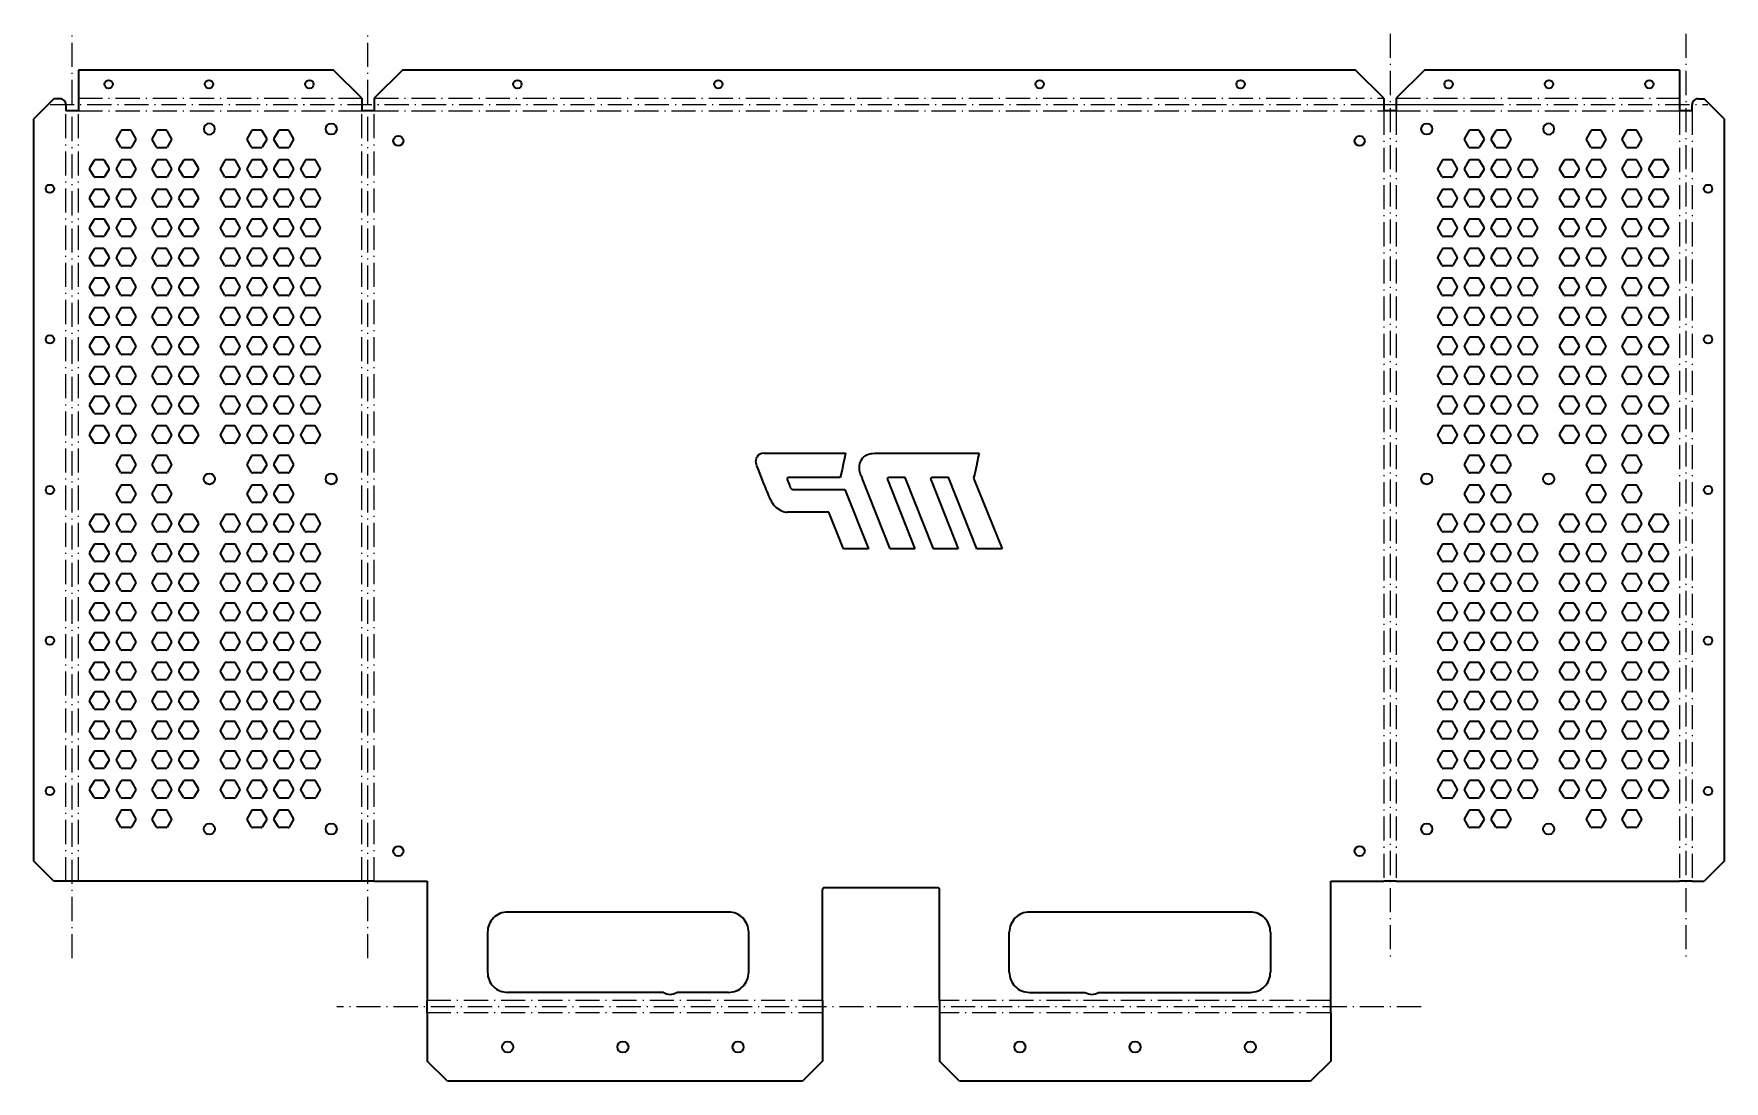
# Model space of a CAD drawing. Extents: x 174 to 1015, y 169 to 690.
import ezdxf

# ---------------------------------------------------------------- set-up
doc = ezdxf.new("R2010")
doc.units = 0
doc.linetypes.add('DASHDOT', pattern=[18.5, 12, -3, 0.5, -3])

msp = doc.modelspace()

# ---------------------------------------------------------------- linework, layer by layer
at = {"color": 1, "linetype": 'DASHDOT', "lineweight": 13}
for p, q in [((192.832306, 229.977753), (192.832306, 690.405457)), ((340.077454, 229.977753), (340.077454, 690.405457)), ((848.922546, 690.405457), (848.922546, 229.977753)), ((996.167725, 690.405457), (996.167725, 229.977753)), ((181.854858, 655.159058), (351.054871, 655.159058)), ((292.940002, 655.159058), (896.059998, 655.159058)), ((864.35437, 205.840942), (324.645599, 205.840942))]:
    msp.add_line(p, q, dxfattribs=at)
at = {"color": 7, "lineweight": 35}
for p, q in [((322.954865, 672.281616), (195.954865, 672.281616)), ((195.954865, 672.281616), (195.954865, 658.281616)), ((336.954865, 658.281616), (322.954865, 672.281616)), ((357.200012, 672.281616), (343.200012, 658.281616)), ((831.799988, 672.281616), (357.200012, 672.281616)), ((845.799988, 658.281616), (831.799988, 672.281616)), ((866.045166, 672.281616), (852.045166, 658.281616)), ((993.045166, 672.281616), (866.045166, 672.281616)), ((993.045166, 672.281616), (993.045166, 658.281616)), ((183.709747, 658.036499), (173.709747, 648.036499)), ((186.709747, 658.036499), (183.709747, 658.036499)), ((195.954865, 658.281616), (195.954865, 652.036499)), ((336.954865, 658.281616), (336.954865, 652.036499)), ((343.200012, 658.281616), (343.200012, 652.036499)), ((845.799988, 658.281616), (845.799988, 652.036499)), ((852.045166, 658.281616), (852.045166, 652.036499)), ((993.045166, 658.281616), (993.045166, 652.036499)), ((1002.290283, 658.036499), (1005.290283, 658.036499)), ((1015.290283, 648.036499), (1005.290283, 658.036499)), ((173.709747, 278.346741), (173.709747, 648.036499)), ((189.709747, 655.036499), (189.709747, 652.036499)), ((195.954865, 652.036499), (189.709747, 652.036499)), ((343.200012, 652.036499), (336.954865, 652.036499)), ((852.045166, 652.036499), (845.799988, 652.036499)), ((999.290283, 652.036499), (993.045166, 652.036499)), ((999.290283, 652.036499), (999.290283, 655.036499)), ((1015.290283, 648.036499), (1015.290283, 278.346741)), ((217.015961, 642.077454), (214.804626, 638.247314)), ((221.871613, 642.327454), (217.448975, 642.327454)), ((224.515961, 638.247314), (222.304626, 642.077454)), ((234.839142, 642.077454), (232.627808, 638.247314)), ((239.694794, 642.327454), (235.272156, 642.327454)), ((242.339142, 638.247314), (240.127808, 642.077454)), ((282.14386, 642.077454), (279.932556, 638.247314)), ((286.999542, 642.327454), (282.576874, 642.327454)), ((289.64386, 638.247314), (287.432556, 642.077454)), ((295.477203, 642.077454), (293.265869, 638.247314)), ((300.332855, 642.327454), (295.910217, 642.327454)), ((302.977203, 638.247314), (300.765869, 642.077454)), ((888.234131, 642.077454), (886.022827, 638.247314)), ((893.089783, 642.327454), (888.667114, 642.327454)), ((895.734131, 638.247314), (893.522827, 642.077454)), ((901.567444, 642.077454), (899.35614, 638.247314)), ((906.423096, 642.327454), (902.000488, 642.327454)), ((909.067444, 638.247314), (906.85614, 642.077454)), ((948.872192, 642.077454), (946.660889, 638.247314)), ((953.727844, 642.327454), (949.305176, 642.327454)), ((956.372192, 638.247314), (954.160889, 642.077454)), ((966.695374, 642.077454), (964.484009, 638.247314)), ((971.551025, 642.327454), (967.128418, 642.327454)), ((974.195374, 638.247314), (971.984009, 642.077454)), ((217.015961, 633.917175), (214.804626, 637.747314)), ((221.871613, 633.667175), (217.448975, 633.667175)), ((224.515961, 637.747314), (222.304626, 633.917175)), ((234.839142, 633.917175), (232.627808, 637.747314)), ((239.694794, 633.667175), (235.272156, 633.667175)), ((242.339142, 637.747314), (240.127808, 633.917175)), ((282.14386, 633.917175), (279.932556, 637.747314)), ((286.999542, 633.667175), (282.576874, 633.667175)), ((289.64386, 637.747314), (287.432556, 633.917175)), ((295.477203, 633.917175), (293.265869, 637.747314)), ((300.332855, 633.667175), (295.910217, 633.667175)), ((302.977203, 637.747314), (300.765869, 633.917175)), ((888.234131, 633.917175), (886.022827, 637.747314)), ((893.089783, 633.667175), (888.667114, 633.667175)), ((895.734131, 637.747314), (893.522827, 633.917175)), ((901.567444, 633.917175), (899.35614, 637.747314)), ((906.423096, 633.667175), (902.000488, 633.667175)), ((909.067444, 637.747314), (906.85614, 633.917175)), ((948.872192, 633.917175), (946.660889, 637.747314)), ((953.727844, 633.667175), (949.305176, 633.667175)), ((956.372192, 637.747314), (954.160889, 633.917175)), ((966.695374, 633.917175), (964.484009, 637.747314)), ((971.551025, 633.667175), (967.128418, 633.667175)), ((974.195374, 637.747314), (971.984009, 633.917175)), ((203.682617, 627.354675), (201.471283, 623.524536)), ((203.682617, 619.194397), (201.471283, 623.024536)), ((208.538269, 627.604675), (204.115631, 627.604675)), ((211.182617, 623.524536), (208.971283, 627.354675)), ((211.182617, 623.024536), (208.971283, 619.194397)), ((217.015961, 627.354675), (214.804626, 623.524536)), ((217.015961, 619.194397), (214.804626, 623.024536)), ((221.871613, 627.604675), (217.448975, 627.604675)), ((224.515961, 623.524536), (222.304626, 627.354675)), ((224.515961, 623.024536), (222.304626, 619.194397)), ((234.839142, 627.354675), (232.627808, 623.524536)), ((234.839142, 619.194397), (232.627808, 623.024536)), ((239.694794, 627.604675), (235.272156, 627.604675)), ((242.339142, 623.524536), (240.127808, 627.354675)), ((242.339142, 623.024536), (240.127808, 619.194397)), ((248.172485, 627.354675), (245.961151, 623.524536)), ((248.172485, 619.194397), (245.961151, 623.024536)), ((253.028137, 627.604675), (248.605499, 627.604675)), ((255.672485, 623.524536), (253.461151, 627.354675)), ((255.672485, 623.024536), (253.461151, 619.194397)), ((268.810547, 627.354675), (266.599213, 623.524536)), ((268.810547, 619.194397), (266.599213, 623.024536)), ((273.666199, 627.604675), (269.243561, 627.604675)), ((276.310547, 623.524536), (274.099213, 627.354675)), ((276.310547, 623.024536), (274.099213, 619.194397)), ((282.14386, 627.354675), (279.932556, 623.524536)), ((282.14386, 619.194397), (279.932556, 623.024536)), ((286.999542, 627.604675), (282.576874, 627.604675)), ((289.64386, 623.524536), (287.432556, 627.354675)), ((289.64386, 623.024536), (287.432556, 619.194397)), ((295.477203, 627.354675), (293.265869, 623.524536)), ((295.477203, 619.194397), (293.265869, 623.024536)), ((300.332855, 627.604675), (295.910217, 627.604675)), ((302.977203, 623.524536), (300.765869, 627.354675)), ((302.977203, 623.024536), (300.765869, 619.194397)), ((308.810547, 627.354675), (306.599213, 623.524536)), ((308.810547, 619.194397), (306.599213, 623.024536)), ((313.666199, 627.604675), (309.243561, 627.604675)), ((316.310547, 623.524536), (314.099213, 627.354675)), ((316.310547, 623.024536), (314.099213, 619.194397)), ((874.900757, 627.354675), (872.689453, 623.524536)), ((874.900757, 619.194397), (872.689453, 623.024536)), ((879.75647, 627.604675), (875.333801, 627.604675)), ((882.400757, 623.524536), (880.189453, 627.354675)), ((882.400757, 623.024536), (880.189453, 619.194397)), ((888.234131, 627.354675), (886.022827, 623.524536)), ((888.234131, 619.194397), (886.022827, 623.024536)), ((893.089783, 627.604675), (888.667114, 627.604675)), ((895.734131, 623.524536), (893.522827, 627.354675)), ((895.734131, 623.024536), (893.522827, 619.194397)), ((901.567444, 627.354675), (899.35614, 623.524536)), ((901.567444, 619.194397), (899.35614, 623.024536)), ((906.423096, 627.604675), (902.000488, 627.604675)), ((909.067444, 623.524536), (906.85614, 627.354675)), ((909.067444, 623.024536), (906.85614, 619.194397)), ((914.900757, 627.354675), (912.689453, 623.524536)), ((914.900757, 619.194397), (912.689453, 623.024536)), ((919.75647, 627.604675), (915.333801, 627.604675)), ((922.400757, 623.524536), (920.189453, 627.354675)), ((922.400757, 623.024536), (920.189453, 619.194397)), ((935.538818, 627.354675), (933.327515, 623.524536)), ((935.538818, 619.194397), (933.327515, 623.024536)), ((940.394531, 627.604675), (935.971863, 627.604675)), ((943.038818, 623.524536), (940.827515, 627.354675)), ((943.038818, 623.024536), (940.827515, 619.194397)), ((948.872192, 627.354675), (946.660889, 623.524536)), ((948.872192, 619.194397), (946.660889, 623.024536)), ((953.727844, 627.604675), (949.305176, 627.604675)), ((956.372192, 623.524536), (954.160889, 627.354675)), ((956.372192, 623.024536), (954.160889, 619.194397)), ((966.695374, 627.354675), (964.484009, 623.524536)), ((966.695374, 619.194397), (964.484009, 623.024536)), ((971.551025, 627.604675), (967.128418, 627.604675)), ((974.195374, 623.524536), (971.984009, 627.354675)), ((974.195374, 623.024536), (971.984009, 619.194397)), ((980.028687, 627.354675), (977.817383, 623.524536)), ((980.028687, 619.194397), (977.817383, 623.024536)), ((984.884399, 627.604675), (980.461731, 627.604675)), ((987.528687, 623.524536), (985.317383, 627.354675)), ((987.528687, 623.024536), (985.317383, 619.194397)), ((208.538269, 618.944397), (204.115631, 618.944397)), ((221.871613, 618.944397), (217.448975, 618.944397)), ((239.694794, 618.944397), (235.272156, 618.944397)), ((253.028137, 618.944397), (248.605499, 618.944397)), ((273.666199, 618.944397), (269.243561, 618.944397)), ((286.999542, 618.944397), (282.576874, 618.944397)), ((300.332855, 618.944397), (295.910217, 618.944397)), ((313.666199, 618.944397), (309.243561, 618.944397)), ((879.75647, 618.944397), (875.333801, 618.944397)), ((893.089783, 618.944397), (888.667114, 618.944397)), ((906.423096, 618.944397), (902.000488, 618.944397)), ((919.75647, 618.944397), (915.333801, 618.944397)), ((940.394531, 618.944397), (935.971863, 618.944397)), ((953.727844, 618.944397), (949.305176, 618.944397)), ((971.551025, 618.944397), (967.128418, 618.944397)), ((984.884399, 618.944397), (980.461731, 618.944397)), ((203.682617, 612.631836), (201.471283, 608.801758)), ((203.682617, 604.471619), (201.471283, 608.301758)), ((208.538269, 612.881836), (204.115631, 612.881836)), ((211.182617, 608.801758), (208.971283, 612.631836)), ((211.182617, 608.301758), (208.971283, 604.471619)), ((217.015961, 612.631836), (214.804626, 608.801758)), ((217.015961, 604.471619), (214.804626, 608.301758)), ((221.871613, 612.881836), (217.448975, 612.881836)), ((224.515961, 608.801758), (222.304626, 612.631836)), ((224.515961, 608.301758), (222.304626, 604.471619)), ((234.839142, 612.631836), (232.627808, 608.801758)), ((234.839142, 604.471619), (232.627808, 608.301758)), ((239.694794, 612.881836), (235.272156, 612.881836)), ((242.339142, 608.801758), (240.127808, 612.631836)), ((242.339142, 608.301758), (240.127808, 604.471619)), ((248.172485, 612.631836), (245.961151, 608.801758)), ((248.172485, 604.471619), (245.961151, 608.301758)), ((253.028137, 612.881836), (248.605499, 612.881836)), ((255.672485, 608.801758), (253.461151, 612.631836)), ((255.672485, 608.301758), (253.461151, 604.471619)), ((268.810547, 612.631836), (266.599213, 608.801758)), ((268.810547, 604.471619), (266.599213, 608.301758)), ((273.666199, 612.881836), (269.243561, 612.881836)), ((276.310547, 608.801758), (274.099213, 612.631836)), ((276.310547, 608.301758), (274.099213, 604.471619)), ((282.14386, 612.631836), (279.932556, 608.801758)), ((282.14386, 604.471619), (279.932556, 608.301758)), ((286.999542, 612.881836), (282.576874, 612.881836)), ((289.64386, 608.801758), (287.432556, 612.631836)), ((289.64386, 608.301758), (287.432556, 604.471619)), ((295.477203, 612.631836), (293.265869, 608.801758)), ((295.477203, 604.471619), (293.265869, 608.301758)), ((300.332855, 612.881836), (295.910217, 612.881836)), ((302.977203, 608.801758), (300.765869, 612.631836)), ((302.977203, 608.301758), (300.765869, 604.471619)), ((308.810547, 612.631836), (306.599213, 608.801758)), ((308.810547, 604.471619), (306.599213, 608.301758)), ((313.666199, 612.881836), (309.243561, 612.881836)), ((316.310547, 608.801758), (314.099213, 612.631836)), ((316.310547, 608.301758), (314.099213, 604.471619)), ((874.900757, 612.631836), (872.689453, 608.801758)), ((874.900757, 604.471619), (872.689453, 608.301758)), ((879.75647, 612.881836), (875.333801, 612.881836)), ((882.400757, 608.801758), (880.189453, 612.631836)), ((882.400757, 608.301758), (880.189453, 604.471619)), ((888.234131, 612.631836), (886.022827, 608.801758)), ((888.234131, 604.471619), (886.022827, 608.301758)), ((893.089783, 612.881836), (888.667114, 612.881836)), ((895.734131, 608.801758), (893.522827, 612.631836)), ((895.734131, 608.301758), (893.522827, 604.471619)), ((901.567444, 612.631836), (899.35614, 608.801758)), ((901.567444, 604.471619), (899.35614, 608.301758)), ((906.423096, 612.881836), (902.000488, 612.881836)), ((909.067444, 608.801758), (906.85614, 612.631836)), ((909.067444, 608.301758), (906.85614, 604.471619)), ((914.900757, 612.631836), (912.689453, 608.801758)), ((914.900757, 604.471619), (912.689453, 608.301758)), ((919.75647, 612.881836), (915.333801, 612.881836)), ((922.400757, 608.801758), (920.189453, 612.631836)), ((922.400757, 608.301758), (920.189453, 604.471619)), ((935.538818, 612.631836), (933.327515, 608.801758)), ((935.538818, 604.471619), (933.327515, 608.301758)), ((940.394531, 612.881836), (935.971863, 612.881836)), ((943.038818, 608.801758), (940.827515, 612.631836)), ((943.038818, 608.301758), (940.827515, 604.471619)), ((948.872192, 612.631836), (946.660889, 608.801758)), ((948.872192, 604.471619), (946.660889, 608.301758)), ((953.727844, 612.881836), (949.305176, 612.881836)), ((956.372192, 608.801758), (954.160889, 612.631836)), ((956.372192, 608.301758), (954.160889, 604.471619)), ((966.695374, 612.631836), (964.484009, 608.801758)), ((966.695374, 604.471619), (964.484009, 608.301758)), ((971.551025, 612.881836), (967.128418, 612.881836)), ((974.195374, 608.801758), (971.984009, 612.631836)), ((974.195374, 608.301758), (971.984009, 604.471619)), ((980.028687, 612.631836), (977.817383, 608.801758)), ((980.028687, 604.471619), (977.817383, 608.301758)), ((984.884399, 612.881836), (980.461731, 612.881836)), ((987.528687, 608.801758), (985.317383, 612.631836)), ((987.528687, 608.301758), (985.317383, 604.471619)), ((203.682617, 597.909058), (201.471283, 594.078918)), ((208.538269, 604.221619), (204.115631, 604.221619)), ((208.538269, 598.159058), (204.115631, 598.159058)), ((211.182617, 594.078918), (208.971283, 597.909058)), ((217.015961, 597.909058), (214.804626, 594.078918)), ((221.871613, 604.221619), (217.448975, 604.221619)), ((221.871613, 598.159058), (217.448975, 598.159058)), ((224.515961, 594.078918), (222.304626, 597.909058)), ((234.839142, 597.909058), (232.627808, 594.078918)), ((239.694794, 604.221619), (235.272156, 604.221619)), ((239.694794, 598.159058), (235.272156, 598.159058)), ((242.339142, 594.078918), (240.127808, 597.909058)), ((248.172485, 597.909058), (245.961151, 594.078918)), ((253.028137, 604.221619), (248.605499, 604.221619)), ((253.028137, 598.159058), (248.605499, 598.159058)), ((255.672485, 594.078918), (253.461151, 597.909058)), ((268.810547, 597.909058), (266.599213, 594.078918)), ((273.666199, 604.221619), (269.243561, 604.221619)), ((273.666199, 598.159058), (269.243561, 598.159058)), ((276.310547, 594.078918), (274.099213, 597.909058)), ((282.14386, 597.909058), (279.932556, 594.078918)), ((286.999542, 604.221619), (282.576874, 604.221619)), ((286.999542, 598.159058), (282.576874, 598.159058)), ((289.64386, 594.078918), (287.432556, 597.909058)), ((295.477203, 597.909058), (293.265869, 594.078918)), ((300.332855, 604.221619), (295.910217, 604.221619)), ((300.332855, 598.159058), (295.910217, 598.159058)), ((302.977203, 594.078918), (300.765869, 597.909058)), ((308.810547, 597.909058), (306.599213, 594.078918)), ((313.666199, 604.221619), (309.243561, 604.221619)), ((313.666199, 598.159058), (309.243561, 598.159058)), ((316.310547, 594.078918), (314.099213, 597.909058)), ((874.900757, 597.909058), (872.689453, 594.078918)), ((879.75647, 604.221619), (875.333801, 604.221619)), ((879.75647, 598.159058), (875.333801, 598.159058)), ((882.400757, 594.078918), (880.189453, 597.909058)), ((888.234131, 597.909058), (886.022827, 594.078918)), ((893.089783, 604.221619), (888.667114, 604.221619)), ((893.089783, 598.159058), (888.667114, 598.159058)), ((895.734131, 594.078918), (893.522827, 597.909058)), ((901.567444, 597.909058), (899.35614, 594.078918)), ((906.423096, 604.221619), (902.000488, 604.221619)), ((906.423096, 598.159058), (902.000488, 598.159058)), ((909.067444, 594.078918), (906.85614, 597.909058)), ((914.900757, 597.909058), (912.689453, 594.078918)), ((919.75647, 604.221619), (915.333801, 604.221619)), ((919.75647, 598.159058), (915.333801, 598.159058)), ((922.400757, 594.078918), (920.189453, 597.909058)), ((935.538818, 597.909058), (933.327515, 594.078918)), ((940.394531, 604.221619), (935.971863, 604.221619)), ((940.394531, 598.159058), (935.971863, 598.159058)), ((943.038818, 594.078918), (940.827515, 597.909058)), ((948.872192, 597.909058), (946.660889, 594.078918)), ((953.727844, 604.221619), (949.305176, 604.221619)), ((953.727844, 598.159058), (949.305176, 598.159058)), ((956.372192, 594.078918), (954.160889, 597.909058)), ((966.695374, 597.909058), (964.484009, 594.078918)), ((971.551025, 604.221619), (967.128418, 604.221619)), ((971.551025, 598.159058), (967.128418, 598.159058)), ((974.195374, 594.078918), (971.984009, 597.909058)), ((980.028687, 597.909058), (977.817383, 594.078918)), ((984.884399, 604.221619), (980.461731, 604.221619)), ((984.884399, 598.159058), (980.461731, 598.159058)), ((987.528687, 594.078918), (985.317383, 597.909058)), ((203.682617, 589.74884), (201.471283, 593.578918)), ((208.538269, 589.49884), (204.115631, 589.49884)), ((211.182617, 593.578918), (208.971283, 589.74884)), ((217.015961, 589.74884), (214.804626, 593.578918)), ((221.871613, 589.49884), (217.448975, 589.49884)), ((224.515961, 593.578918), (222.304626, 589.74884)), ((234.839142, 589.74884), (232.627808, 593.578918)), ((239.694794, 589.49884), (235.272156, 589.49884)), ((242.339142, 593.578918), (240.127808, 589.74884)), ((248.172485, 589.74884), (245.961151, 593.578918)), ((253.028137, 589.49884), (248.605499, 589.49884)), ((255.672485, 593.578918), (253.461151, 589.74884)), ((268.810547, 589.74884), (266.599213, 593.578918)), ((273.666199, 589.49884), (269.243561, 589.49884)), ((276.310547, 593.578918), (274.099213, 589.74884)), ((282.14386, 589.74884), (279.932556, 593.578918)), ((286.999542, 589.49884), (282.576874, 589.49884)), ((289.64386, 593.578918), (287.432556, 589.74884)), ((295.477203, 589.74884), (293.265869, 593.578918)), ((300.332855, 589.49884), (295.910217, 589.49884)), ((302.977203, 593.578918), (300.765869, 589.74884)), ((308.810547, 589.74884), (306.599213, 593.578918)), ((313.666199, 589.49884), (309.243561, 589.49884)), ((316.310547, 593.578918), (314.099213, 589.74884)), ((874.900757, 589.74884), (872.689453, 593.578918)), ((879.75647, 589.49884), (875.333801, 589.49884)), ((882.400757, 593.578918), (880.189453, 589.74884)), ((888.234131, 589.74884), (886.022827, 593.578918)), ((893.089783, 589.49884), (888.667114, 589.49884)), ((895.734131, 593.578918), (893.522827, 589.74884)), ((901.567444, 589.74884), (899.35614, 593.578918)), ((906.423096, 589.49884), (902.000488, 589.49884)), ((909.067444, 593.578918), (906.85614, 589.74884)), ((914.900757, 589.74884), (912.689453, 593.578918)), ((919.75647, 589.49884), (915.333801, 589.49884)), ((922.400757, 593.578918), (920.189453, 589.74884)), ((935.538818, 589.74884), (933.327515, 593.578918)), ((940.394531, 589.49884), (935.971863, 589.49884)), ((943.038818, 593.578918), (940.827515, 589.74884)), ((948.872192, 589.74884), (946.660889, 593.578918)), ((953.727844, 589.49884), (949.305176, 589.49884)), ((956.372192, 593.578918), (954.160889, 589.74884)), ((966.695374, 589.74884), (964.484009, 593.578918)), ((971.551025, 589.49884), (967.128418, 589.49884)), ((974.195374, 593.578918), (971.984009, 589.74884)), ((980.028687, 589.74884), (977.817383, 593.578918)), ((984.884399, 589.49884), (980.461731, 589.49884)), ((987.528687, 593.578918), (985.317383, 589.74884)), ((203.682617, 583.186279), (201.471283, 579.35614)), ((208.538269, 583.436279), (204.115631, 583.436279)), ((211.182617, 579.35614), (208.971283, 583.186279)), ((217.015961, 583.186279), (214.804626, 579.35614)), ((221.871613, 583.436279), (217.448975, 583.436279)), ((224.515961, 579.35614), (222.304626, 583.186279)), ((234.839142, 583.186279), (232.627808, 579.35614)), ((239.694794, 583.436279), (235.272156, 583.436279)), ((242.339142, 579.35614), (240.127808, 583.186279)), ((248.172485, 583.186279), (245.961151, 579.35614)), ((253.028137, 583.436279), (248.605499, 583.436279)), ((255.672485, 579.35614), (253.461151, 583.186279)), ((268.810547, 583.186279), (266.599213, 579.35614)), ((273.666199, 583.436279), (269.243561, 583.436279)), ((276.310547, 579.35614), (274.099213, 583.186279)), ((282.14386, 583.186279), (279.932556, 579.35614)), ((286.999542, 583.436279), (282.576874, 583.436279)), ((289.64386, 579.35614), (287.432556, 583.186279)), ((295.477203, 583.186279), (293.265869, 579.35614)), ((300.332855, 583.436279), (295.910217, 583.436279)), ((302.977203, 579.35614), (300.765869, 583.186279)), ((308.810547, 583.186279), (306.599213, 579.35614)), ((313.666199, 583.436279), (309.243561, 583.436279)), ((316.310547, 579.35614), (314.099213, 583.186279)), ((874.900757, 583.186279), (872.689453, 579.35614)), ((879.75647, 583.436279), (875.333801, 583.436279)), ((882.400757, 579.35614), (880.189453, 583.186279)), ((888.234131, 583.186279), (886.022827, 579.35614)), ((893.089783, 583.436279), (888.667114, 583.436279)), ((895.734131, 579.35614), (893.522827, 583.186279)), ((901.567444, 583.186279), (899.35614, 579.35614)), ((906.423096, 583.436279), (902.000488, 583.436279)), ((909.067444, 579.35614), (906.85614, 583.186279)), ((914.900757, 583.186279), (912.689453, 579.35614)), ((919.75647, 583.436279), (915.333801, 583.436279)), ((922.400757, 579.35614), (920.189453, 583.186279)), ((935.538818, 583.186279), (933.327515, 579.35614)), ((940.394531, 583.436279), (935.971863, 583.436279)), ((943.038818, 579.35614), (940.827515, 583.186279)), ((948.872192, 583.186279), (946.660889, 579.35614)), ((953.727844, 583.436279), (949.305176, 583.436279)), ((956.372192, 579.35614), (954.160889, 583.186279)), ((966.695374, 583.186279), (964.484009, 579.35614)), ((971.551025, 583.436279), (967.128418, 583.436279)), ((974.195374, 579.35614), (971.984009, 583.186279)), ((980.028687, 583.186279), (977.817383, 579.35614)), ((984.884399, 583.436279), (980.461731, 583.436279)), ((987.528687, 579.35614), (985.317383, 583.186279)), ((203.682617, 575.026001), (201.471283, 578.85614)), ((208.538269, 574.776001), (204.115631, 574.776001)), ((211.182617, 578.85614), (208.971283, 575.026001)), ((217.015961, 575.026001), (214.804626, 578.85614)), ((221.871613, 574.776001), (217.448975, 574.776001)), ((224.515961, 578.85614), (222.304626, 575.026001)), ((234.839142, 575.026001), (232.627808, 578.85614)), ((239.694794, 574.776001), (235.272156, 574.776001)), ((242.339142, 578.85614), (240.127808, 575.026001)), ((248.172485, 575.026001), (245.961151, 578.85614)), ((253.028137, 574.776001), (248.605499, 574.776001)), ((255.672485, 578.85614), (253.461151, 575.026001)), ((268.810547, 575.026001), (266.599213, 578.85614)), ((273.666199, 574.776001), (269.243561, 574.776001)), ((276.310547, 578.85614), (274.099213, 575.026001)), ((282.14386, 575.026001), (279.932556, 578.85614)), ((286.999542, 574.776001), (282.576874, 574.776001)), ((289.64386, 578.85614), (287.432556, 575.026001)), ((295.477203, 575.026001), (293.265869, 578.85614)), ((300.332855, 574.776001), (295.910217, 574.776001)), ((302.977203, 578.85614), (300.765869, 575.026001)), ((308.810547, 575.026001), (306.599213, 578.85614)), ((313.666199, 574.776001), (309.243561, 574.776001)), ((316.310547, 578.85614), (314.099213, 575.026001)), ((874.900757, 575.026001), (872.689453, 578.85614)), ((879.75647, 574.776001), (875.333801, 574.776001)), ((882.400757, 578.85614), (880.189453, 575.026001)), ((888.234131, 575.026001), (886.022827, 578.85614)), ((893.089783, 574.776001), (888.667114, 574.776001)), ((895.734131, 578.85614), (893.522827, 575.026001)), ((901.567444, 575.026001), (899.35614, 578.85614)), ((906.423096, 574.776001), (902.000488, 574.776001)), ((909.067444, 578.85614), (906.85614, 575.026001)), ((914.900757, 575.026001), (912.689453, 578.85614)), ((919.75647, 574.776001), (915.333801, 574.776001)), ((922.400757, 578.85614), (920.189453, 575.026001)), ((935.538818, 575.026001), (933.327515, 578.85614)), ((940.394531, 574.776001), (935.971863, 574.776001)), ((943.038818, 578.85614), (940.827515, 575.026001)), ((948.872192, 575.026001), (946.660889, 578.85614)), ((953.727844, 574.776001), (949.305176, 574.776001)), ((956.372192, 578.85614), (954.160889, 575.026001)), ((966.695374, 575.026001), (964.484009, 578.85614)), ((971.551025, 574.776001), (967.128418, 574.776001)), ((974.195374, 578.85614), (971.984009, 575.026001)), ((980.028687, 575.026001), (977.817383, 578.85614)), ((984.884399, 574.776001), (980.461731, 574.776001)), ((987.528687, 578.85614), (985.317383, 575.026001)), ((203.682617, 568.463501), (201.471283, 564.633362)), ((203.682617, 560.303223), (201.471283, 564.133362)), ((208.538269, 568.713501), (204.115631, 568.713501)), ((211.182617, 564.633362), (208.971283, 568.463501)), ((211.182617, 564.133362), (208.971283, 560.303223)), ((217.015961, 568.463501), (214.804626, 564.633362)), ((217.015961, 560.303223), (214.804626, 564.133362)), ((221.871613, 568.713501), (217.448975, 568.713501)), ((224.515961, 564.633362), (222.304626, 568.463501)), ((224.515961, 564.133362), (222.304626, 560.303223)), ((234.839142, 568.463501), (232.627808, 564.633362)), ((234.839142, 560.303223), (232.627808, 564.133362)), ((239.694794, 568.713501), (235.272156, 568.713501)), ((242.339142, 564.633362), (240.127808, 568.463501)), ((242.339142, 564.133362), (240.127808, 560.303223)), ((248.172485, 568.463501), (245.961151, 564.633362)), ((248.172485, 560.303223), (245.961151, 564.133362)), ((253.028137, 568.713501), (248.605499, 568.713501)), ((255.672485, 564.633362), (253.461151, 568.463501)), ((255.672485, 564.133362), (253.461151, 560.303223)), ((268.810547, 568.463501), (266.599213, 564.633362)), ((268.810547, 560.303223), (266.599213, 564.133362)), ((273.666199, 568.713501), (269.243561, 568.713501)), ((276.310547, 564.633362), (274.099213, 568.463501)), ((276.310547, 564.133362), (274.099213, 560.303223)), ((282.14386, 568.463501), (279.932556, 564.633362)), ((282.14386, 560.303223), (279.932556, 564.133362)), ((286.999542, 568.713501), (282.576874, 568.713501)), ((289.64386, 564.633362), (287.432556, 568.463501)), ((289.64386, 564.133362), (287.432556, 560.303223)), ((295.477203, 568.463501), (293.265869, 564.633362)), ((295.477203, 560.303223), (293.265869, 564.133362)), ((300.332855, 568.713501), (295.910217, 568.713501)), ((302.977203, 564.633362), (300.765869, 568.463501)), ((302.977203, 564.133362), (300.765869, 560.303223)), ((308.810547, 568.463501), (306.599213, 564.633362)), ((308.810547, 560.303223), (306.599213, 564.133362)), ((313.666199, 568.713501), (309.243561, 568.713501)), ((316.310547, 564.633362), (314.099213, 568.463501)), ((316.310547, 564.133362), (314.099213, 560.303223)), ((874.900757, 568.463501), (872.689453, 564.633362)), ((874.900757, 560.303223), (872.689453, 564.133362)), ((879.75647, 568.713501), (875.333801, 568.713501)), ((882.400757, 564.633362), (880.189453, 568.463501)), ((882.400757, 564.133362), (880.189453, 560.303223)), ((888.234131, 568.463501), (886.022827, 564.633362)), ((888.234131, 560.303223), (886.022827, 564.133362)), ((893.089783, 568.713501), (888.667114, 568.713501)), ((895.734131, 564.633362), (893.522827, 568.463501)), ((895.734131, 564.133362), (893.522827, 560.303223)), ((901.567444, 568.463501), (899.35614, 564.633362)), ((901.567444, 560.303223), (899.35614, 564.133362)), ((906.423096, 568.713501), (902.000488, 568.713501)), ((909.067444, 564.633362), (906.85614, 568.463501)), ((909.067444, 564.133362), (906.85614, 560.303223)), ((914.900757, 568.463501), (912.689453, 564.633362)), ((914.900757, 560.303223), (912.689453, 564.133362)), ((919.75647, 568.713501), (915.333801, 568.713501)), ((922.400757, 564.633362), (920.189453, 568.463501)), ((922.400757, 564.133362), (920.189453, 560.303223)), ((935.538818, 568.463501), (933.327515, 564.633362)), ((935.538818, 560.303223), (933.327515, 564.133362)), ((940.394531, 568.713501), (935.971863, 568.713501)), ((943.038818, 564.633362), (940.827515, 568.463501)), ((943.038818, 564.133362), (940.827515, 560.303223)), ((948.872192, 568.463501), (946.660889, 564.633362)), ((948.872192, 560.303223), (946.660889, 564.133362)), ((953.727844, 568.713501), (949.305176, 568.713501)), ((956.372192, 564.633362), (954.160889, 568.463501)), ((956.372192, 564.133362), (954.160889, 560.303223)), ((966.695374, 568.463501), (964.484009, 564.633362)), ((966.695374, 560.303223), (964.484009, 564.133362)), ((971.551025, 568.713501), (967.128418, 568.713501)), ((974.195374, 564.633362), (971.984009, 568.463501)), ((974.195374, 564.133362), (971.984009, 560.303223)), ((980.028687, 568.463501), (977.817383, 564.633362)), ((980.028687, 560.303223), (977.817383, 564.133362)), ((984.884399, 568.713501), (980.461731, 568.713501)), ((987.528687, 564.633362), (985.317383, 568.463501)), ((987.528687, 564.133362), (985.317383, 560.303223)), ((208.538269, 560.053223), (204.115631, 560.053223)), ((221.871613, 560.053223), (217.448975, 560.053223)), ((239.694794, 560.053223), (235.272156, 560.053223)), ((253.028137, 560.053223), (248.605499, 560.053223)), ((273.666199, 560.053223), (269.243561, 560.053223)), ((286.999542, 560.053223), (282.576874, 560.053223)), ((300.332855, 560.053223), (295.910217, 560.053223)), ((313.666199, 560.053223), (309.243561, 560.053223)), ((879.75647, 560.053223), (875.333801, 560.053223)), ((893.089783, 560.053223), (888.667114, 560.053223)), ((906.423096, 560.053223), (902.000488, 560.053223)), ((919.75647, 560.053223), (915.333801, 560.053223)), ((940.394531, 560.053223), (935.971863, 560.053223)), ((953.727844, 560.053223), (949.305176, 560.053223)), ((971.551025, 560.053223), (967.128418, 560.053223)), ((984.884399, 560.053223), (980.461731, 560.053223)), ((203.682617, 553.740723), (201.471283, 549.910583)), ((203.682617, 545.580444), (201.471283, 549.410583)), ((208.538269, 553.990723), (204.115631, 553.990723)), ((211.182617, 549.910583), (208.971283, 553.740723)), ((211.182617, 549.410583), (208.971283, 545.580444)), ((217.015961, 553.740723), (214.804626, 549.910583)), ((217.015961, 545.580444), (214.804626, 549.410583)), ((221.871613, 553.990723), (217.448975, 553.990723)), ((224.515961, 549.910583), (222.304626, 553.740723)), ((224.515961, 549.410583), (222.304626, 545.580444)), ((234.839142, 553.740723), (232.627808, 549.910583)), ((234.839142, 545.580444), (232.627808, 549.410583)), ((239.694794, 553.990723), (235.272156, 553.990723)), ((242.339142, 549.910583), (240.127808, 553.740723)), ((242.339142, 549.410583), (240.127808, 545.580444)), ((248.172485, 553.740723), (245.961151, 549.910583)), ((248.172485, 545.580444), (245.961151, 549.410583)), ((253.028137, 553.990723), (248.605499, 553.990723)), ((255.672485, 549.910583), (253.461151, 553.740723)), ((255.672485, 549.410583), (253.461151, 545.580444)), ((268.810547, 553.740723), (266.599213, 549.910583)), ((268.810547, 545.580444), (266.599213, 549.410583)), ((273.666199, 553.990723), (269.243561, 553.990723)), ((276.310547, 549.910583), (274.099213, 553.740723)), ((276.310547, 549.410583), (274.099213, 545.580444)), ((282.14386, 553.740723), (279.932556, 549.910583)), ((282.14386, 545.580444), (279.932556, 549.410583)), ((286.999542, 553.990723), (282.576874, 553.990723)), ((289.64386, 549.910583), (287.432556, 553.740723)), ((289.64386, 549.410583), (287.432556, 545.580444)), ((295.477203, 553.740723), (293.265869, 549.910583)), ((295.477203, 545.580444), (293.265869, 549.410583)), ((300.332855, 553.990723), (295.910217, 553.990723)), ((302.977203, 549.910583), (300.765869, 553.740723)), ((302.977203, 549.410583), (300.765869, 545.580444)), ((308.810547, 553.740723), (306.599213, 549.910583)), ((308.810547, 545.580444), (306.599213, 549.410583)), ((313.666199, 553.990723), (309.243561, 553.990723)), ((316.310547, 549.910583), (314.099213, 553.740723)), ((316.310547, 549.410583), (314.099213, 545.580444)), ((874.900757, 553.740723), (872.689453, 549.910583)), ((874.900757, 545.580444), (872.689453, 549.410583)), ((879.75647, 553.990723), (875.333801, 553.990723)), ((882.400757, 549.910583), (880.189453, 553.740723)), ((882.400757, 549.410583), (880.189453, 545.580444)), ((888.234131, 553.740723), (886.022827, 549.910583)), ((888.234131, 545.580444), (886.022827, 549.410583)), ((893.089783, 553.990723), (888.667114, 553.990723)), ((895.734131, 549.910583), (893.522827, 553.740723)), ((895.734131, 549.410583), (893.522827, 545.580444)), ((901.567444, 553.740723), (899.35614, 549.910583)), ((901.567444, 545.580444), (899.35614, 549.410583)), ((906.423096, 553.990723), (902.000488, 553.990723)), ((909.067444, 549.910583), (906.85614, 553.740723)), ((909.067444, 549.410583), (906.85614, 545.580444)), ((914.900757, 553.740723), (912.689453, 549.910583)), ((914.900757, 545.580444), (912.689453, 549.410583)), ((919.75647, 553.990723), (915.333801, 553.990723)), ((922.400757, 549.910583), (920.189453, 553.740723)), ((922.400757, 549.410583), (920.189453, 545.580444)), ((935.538818, 553.740723), (933.327515, 549.910583)), ((935.538818, 545.580444), (933.327515, 549.410583)), ((940.394531, 553.990723), (935.971863, 553.990723)), ((943.038818, 549.910583), (940.827515, 553.740723)), ((943.038818, 549.410583), (940.827515, 545.580444)), ((948.872192, 553.740723), (946.660889, 549.910583)), ((948.872192, 545.580444), (946.660889, 549.410583)), ((953.727844, 553.990723), (949.305176, 553.990723)), ((956.372192, 549.910583), (954.160889, 553.740723)), ((956.372192, 549.410583), (954.160889, 545.580444)), ((966.695374, 553.740723), (964.484009, 549.910583)), ((966.695374, 545.580444), (964.484009, 549.410583)), ((971.551025, 553.990723), (967.128418, 553.990723)), ((974.195374, 549.910583), (971.984009, 553.740723)), ((974.195374, 549.410583), (971.984009, 545.580444)), ((980.028687, 553.740723), (977.817383, 549.910583)), ((980.028687, 545.580444), (977.817383, 549.410583)), ((984.884399, 553.990723), (980.461731, 553.990723)), ((987.528687, 549.910583), (985.317383, 553.740723)), ((987.528687, 549.410583), (985.317383, 545.580444)), ((203.682617, 539.017883), (201.471283, 535.187805)), ((208.538269, 545.330444), (204.115631, 545.330444)), ((208.538269, 539.267883), (204.115631, 539.267883)), ((211.182617, 535.187805), (208.971283, 539.017883)), ((217.015961, 539.017883), (214.804626, 535.187805)), ((221.871613, 545.330444), (217.448975, 545.330444)), ((221.871613, 539.267883), (217.448975, 539.267883)), ((224.515961, 535.187805), (222.304626, 539.017883)), ((234.839142, 539.017883), (232.627808, 535.187805)), ((239.694794, 545.330444), (235.272156, 545.330444)), ((239.694794, 539.267883), (235.272156, 539.267883)), ((242.339142, 535.187805), (240.127808, 539.017883)), ((248.172485, 539.017883), (245.961151, 535.187805)), ((253.028137, 545.330444), (248.605499, 545.330444)), ((253.028137, 539.267883), (248.605499, 539.267883)), ((255.672485, 535.187805), (253.461151, 539.017883)), ((268.810547, 539.017883), (266.599213, 535.187805)), ((273.666199, 545.330444), (269.243561, 545.330444)), ((273.666199, 539.267883), (269.243561, 539.267883)), ((276.310547, 535.187805), (274.099213, 539.017883)), ((282.14386, 539.017883), (279.932556, 535.187805)), ((286.999542, 545.330444), (282.576874, 545.330444)), ((286.999542, 539.267883), (282.576874, 539.267883)), ((289.64386, 535.187805), (287.432556, 539.017883)), ((295.477203, 539.017883), (293.265869, 535.187805)), ((300.332855, 545.330444), (295.910217, 545.330444)), ((300.332855, 539.267883), (295.910217, 539.267883)), ((302.977203, 535.187805), (300.765869, 539.017883)), ((308.810547, 539.017883), (306.599213, 535.187805)), ((313.666199, 545.330444), (309.243561, 545.330444)), ((313.666199, 539.267883), (309.243561, 539.267883)), ((316.310547, 535.187805), (314.099213, 539.017883)), ((874.900757, 539.017883), (872.689453, 535.187805)), ((879.75647, 545.330444), (875.333801, 545.330444)), ((879.75647, 539.267883), (875.333801, 539.267883)), ((882.400757, 535.187805), (880.189453, 539.017883)), ((888.234131, 539.017883), (886.022827, 535.187805)), ((893.089783, 545.330444), (888.667114, 545.330444)), ((893.089783, 539.267883), (888.667114, 539.267883)), ((895.734131, 535.187805), (893.522827, 539.017883)), ((901.567444, 539.017883), (899.35614, 535.187805)), ((906.423096, 545.330444), (902.000488, 545.330444)), ((906.423096, 539.267883), (902.000488, 539.267883)), ((909.067444, 535.187805), (906.85614, 539.017883)), ((914.900757, 539.017883), (912.689453, 535.187805)), ((919.75647, 545.330444), (915.333801, 545.330444)), ((919.75647, 539.267883), (915.333801, 539.267883)), ((922.400757, 535.187805), (920.189453, 539.017883)), ((935.538818, 539.017883), (933.327515, 535.187805)), ((940.394531, 545.330444), (935.971863, 545.330444)), ((940.394531, 539.267883), (935.971863, 539.267883)), ((943.038818, 535.187805), (940.827515, 539.017883)), ((948.872192, 539.017883), (946.660889, 535.187805)), ((953.727844, 545.330444), (949.305176, 545.330444)), ((953.727844, 539.267883), (949.305176, 539.267883)), ((956.372192, 535.187805), (954.160889, 539.017883)), ((966.695374, 539.017883), (964.484009, 535.187805)), ((971.551025, 545.330444), (967.128418, 545.330444)), ((971.551025, 539.267883), (967.128418, 539.267883)), ((974.195374, 535.187805), (971.984009, 539.017883)), ((980.028687, 539.017883), (977.817383, 535.187805)), ((984.884399, 545.330444), (980.461731, 545.330444)), ((984.884399, 539.267883), (980.461731, 539.267883)), ((987.528687, 535.187805), (985.317383, 539.017883)), ((203.682617, 530.857666), (201.471283, 534.687805)), ((208.538269, 530.607666), (204.115631, 530.607666)), ((211.182617, 534.687805), (208.971283, 530.857666)), ((217.015961, 530.857666), (214.804626, 534.687805)), ((221.871613, 530.607666), (217.448975, 530.607666)), ((224.515961, 534.687805), (222.304626, 530.857666)), ((234.839142, 530.857666), (232.627808, 534.687805)), ((239.694794, 530.607666), (235.272156, 530.607666)), ((242.339142, 534.687805), (240.127808, 530.857666)), ((248.172485, 530.857666), (245.961151, 534.687805)), ((253.028137, 530.607666), (248.605499, 530.607666)), ((255.672485, 534.687805), (253.461151, 530.857666)), ((268.810547, 530.857666), (266.599213, 534.687805)), ((273.666199, 530.607666), (269.243561, 530.607666)), ((276.310547, 534.687805), (274.099213, 530.857666)), ((282.14386, 530.857666), (279.932556, 534.687805)), ((286.999542, 530.607666), (282.576874, 530.607666)), ((289.64386, 534.687805), (287.432556, 530.857666)), ((295.477203, 530.857666), (293.265869, 534.687805)), ((300.332855, 530.607666), (295.910217, 530.607666)), ((302.977203, 534.687805), (300.765869, 530.857666)), ((308.810547, 530.857666), (306.599213, 534.687805)), ((313.666199, 530.607666), (309.243561, 530.607666)), ((316.310547, 534.687805), (314.099213, 530.857666)), ((874.900757, 530.857666), (872.689453, 534.687805)), ((879.75647, 530.607666), (875.333801, 530.607666)), ((882.400757, 534.687805), (880.189453, 530.857666)), ((888.234131, 530.857666), (886.022827, 534.687805)), ((893.089783, 530.607666), (888.667114, 530.607666)), ((895.734131, 534.687805), (893.522827, 530.857666)), ((901.567444, 530.857666), (899.35614, 534.687805)), ((906.423096, 530.607666), (902.000488, 530.607666)), ((909.067444, 534.687805), (906.85614, 530.857666)), ((914.900757, 530.857666), (912.689453, 534.687805)), ((919.75647, 530.607666), (915.333801, 530.607666)), ((922.400757, 534.687805), (920.189453, 530.857666)), ((935.538818, 530.857666), (933.327515, 534.687805)), ((940.394531, 530.607666), (935.971863, 530.607666)), ((943.038818, 534.687805), (940.827515, 530.857666)), ((948.872192, 530.857666), (946.660889, 534.687805)), ((953.727844, 530.607666), (949.305176, 530.607666)), ((956.372192, 534.687805), (954.160889, 530.857666)), ((966.695374, 530.857666), (964.484009, 534.687805)), ((971.551025, 530.607666), (967.128418, 530.607666)), ((974.195374, 534.687805), (971.984009, 530.857666)), ((980.028687, 530.857666), (977.817383, 534.687805)), ((984.884399, 530.607666), (980.461731, 530.607666)), ((987.528687, 534.687805), (985.317383, 530.857666)), ((203.682617, 524.295105), (201.471283, 520.464966)), ((208.538269, 524.545105), (204.115631, 524.545105)), ((211.182617, 520.464966), (208.971283, 524.295105)), ((217.015961, 524.295105), (214.804626, 520.464966)), ((221.871613, 524.545105), (217.448975, 524.545105)), ((224.515961, 520.464966), (222.304626, 524.295105)), ((234.839142, 524.295105), (232.627808, 520.464966)), ((239.694794, 524.545105), (235.272156, 524.545105)), ((242.339142, 520.464966), (240.127808, 524.295105)), ((248.172485, 524.295105), (245.961151, 520.464966)), ((253.028137, 524.545105), (248.605499, 524.545105)), ((255.672485, 520.464966), (253.461151, 524.295105)), ((268.810547, 524.295105), (266.599213, 520.464966)), ((273.666199, 524.545105), (269.243561, 524.545105)), ((276.310547, 520.464966), (274.099213, 524.295105)), ((282.14386, 524.295105), (279.932556, 520.464966)), ((286.999542, 524.545105), (282.576874, 524.545105)), ((289.64386, 520.464966), (287.432556, 524.295105)), ((295.477203, 524.295105), (293.265869, 520.464966)), ((300.332855, 524.545105), (295.910217, 524.545105)), ((302.977203, 520.464966), (300.765869, 524.295105)), ((308.810547, 524.295105), (306.599213, 520.464966)), ((313.666199, 524.545105), (309.243561, 524.545105)), ((316.310547, 520.464966), (314.099213, 524.295105)), ((874.900757, 524.295105), (872.689453, 520.464966)), ((879.75647, 524.545105), (875.333801, 524.545105)), ((882.400757, 520.464966), (880.189453, 524.295105)), ((888.234131, 524.295105), (886.022827, 520.464966)), ((893.089783, 524.545105), (888.667114, 524.545105)), ((895.734131, 520.464966), (893.522827, 524.295105)), ((901.567444, 524.295105), (899.35614, 520.464966)), ((906.423096, 524.545105), (902.000488, 524.545105)), ((909.067444, 520.464966), (906.85614, 524.295105)), ((914.900757, 524.295105), (912.689453, 520.464966)), ((919.75647, 524.545105), (915.333801, 524.545105)), ((922.400757, 520.464966), (920.189453, 524.295105)), ((935.538818, 524.295105), (933.327515, 520.464966)), ((940.394531, 524.545105), (935.971863, 524.545105)), ((943.038818, 520.464966), (940.827515, 524.295105)), ((948.872192, 524.295105), (946.660889, 520.464966)), ((953.727844, 524.545105), (949.305176, 524.545105)), ((956.372192, 520.464966), (954.160889, 524.295105)), ((966.695374, 524.295105), (964.484009, 520.464966)), ((971.551025, 524.545105), (967.128418, 524.545105)), ((974.195374, 520.464966), (971.984009, 524.295105)), ((980.028687, 524.295105), (977.817383, 520.464966)), ((984.884399, 524.545105), (980.461731, 524.545105)), ((987.528687, 520.464966), (985.317383, 524.295105)), ((203.682617, 516.134888), (201.471283, 519.964966)), ((208.538269, 515.884888), (204.115631, 515.884888)), ((211.182617, 519.964966), (208.971283, 516.134888)), ((217.015961, 516.134888), (214.804626, 519.964966)), ((221.871613, 515.884888), (217.448975, 515.884888)), ((224.515961, 519.964966), (222.304626, 516.134888)), ((234.839142, 516.134888), (232.627808, 519.964966)), ((239.694794, 515.884888), (235.272156, 515.884888)), ((242.339142, 519.964966), (240.127808, 516.134888)), ((248.172485, 516.134888), (245.961151, 519.964966)), ((253.028137, 515.884888), (248.605499, 515.884888)), ((255.672485, 519.964966), (253.461151, 516.134888)), ((268.810547, 516.134888), (266.599213, 519.964966)), ((273.666199, 515.884888), (269.243561, 515.884888)), ((276.310547, 519.964966), (274.099213, 516.134888)), ((282.14386, 516.134888), (279.932556, 519.964966)), ((286.999542, 515.884888), (282.576874, 515.884888)), ((289.64386, 519.964966), (287.432556, 516.134888)), ((295.477203, 516.134888), (293.265869, 519.964966)), ((300.332855, 515.884888), (295.910217, 515.884888)), ((302.977203, 519.964966), (300.765869, 516.134888)), ((308.810547, 516.134888), (306.599213, 519.964966)), ((313.666199, 515.884888), (309.243561, 515.884888)), ((316.310547, 519.964966), (314.099213, 516.134888)), ((874.900757, 516.134888), (872.689453, 519.964966)), ((879.75647, 515.884888), (875.333801, 515.884888)), ((882.400757, 519.964966), (880.189453, 516.134888)), ((888.234131, 516.134888), (886.022827, 519.964966)), ((893.089783, 515.884888), (888.667114, 515.884888)), ((895.734131, 519.964966), (893.522827, 516.134888)), ((901.567444, 516.134888), (899.35614, 519.964966)), ((906.423096, 515.884888), (902.000488, 515.884888)), ((909.067444, 519.964966), (906.85614, 516.134888)), ((914.900757, 516.134888), (912.689453, 519.964966)), ((919.75647, 515.884888), (915.333801, 515.884888)), ((922.400757, 519.964966), (920.189453, 516.134888)), ((935.538818, 516.134888), (933.327515, 519.964966)), ((940.394531, 515.884888), (935.971863, 515.884888)), ((943.038818, 519.964966), (940.827515, 516.134888)), ((948.872192, 516.134888), (946.660889, 519.964966)), ((953.727844, 515.884888), (949.305176, 515.884888)), ((956.372192, 519.964966), (954.160889, 516.134888)), ((966.695374, 516.134888), (964.484009, 519.964966)), ((971.551025, 515.884888), (967.128418, 515.884888)), ((974.195374, 519.964966), (971.984009, 516.134888)), ((980.028687, 516.134888), (977.817383, 519.964966)), ((984.884399, 515.884888), (980.461731, 515.884888)), ((987.528687, 519.964966), (985.317383, 516.134888)), ((203.682617, 509.572327), (201.471283, 505.742188)), ((203.682617, 501.412048), (201.471283, 505.242188)), ((208.538269, 509.822327), (204.115631, 509.822327)), ((211.182617, 505.742188), (208.971283, 509.572327)), ((211.182617, 505.242188), (208.971283, 501.412048)), ((217.015961, 509.572327), (214.804626, 505.742188)), ((217.015961, 501.412048), (214.804626, 505.242188)), ((221.871613, 509.822327), (217.448975, 509.822327)), ((224.515961, 505.742188), (222.304626, 509.572327)), ((224.515961, 505.242188), (222.304626, 501.412048)), ((234.839142, 509.572327), (232.627808, 505.742188)), ((234.839142, 501.412048), (232.627808, 505.242188)), ((239.694794, 509.822327), (235.272156, 509.822327)), ((242.339142, 505.742188), (240.127808, 509.572327)), ((242.339142, 505.242188), (240.127808, 501.412048)), ((248.172485, 509.572327), (245.961151, 505.742188)), ((248.172485, 501.412048), (245.961151, 505.242188)), ((253.028137, 509.822327), (248.605499, 509.822327)), ((255.672485, 505.742188), (253.461151, 509.572327)), ((255.672485, 505.242188), (253.461151, 501.412048)), ((268.810547, 509.572327), (266.599213, 505.742188)), ((268.810547, 501.412048), (266.599213, 505.242188)), ((273.666199, 509.822327), (269.243561, 509.822327)), ((276.310547, 505.742188), (274.099213, 509.572327)), ((276.310547, 505.242188), (274.099213, 501.412048)), ((282.14386, 509.572327), (279.932556, 505.742188)), ((282.14386, 501.412048), (279.932556, 505.242188)), ((286.999542, 509.822327), (282.576874, 509.822327)), ((289.64386, 505.742188), (287.432556, 509.572327)), ((289.64386, 505.242188), (287.432556, 501.412048)), ((295.477203, 509.572327), (293.265869, 505.742188)), ((295.477203, 501.412048), (293.265869, 505.242188)), ((300.332855, 509.822327), (295.910217, 509.822327)), ((302.977203, 505.742188), (300.765869, 509.572327)), ((302.977203, 505.242188), (300.765869, 501.412048)), ((308.810547, 509.572327), (306.599213, 505.742188)), ((308.810547, 501.412048), (306.599213, 505.242188)), ((313.666199, 509.822327), (309.243561, 509.822327)), ((316.310547, 505.742188), (314.099213, 509.572327)), ((316.310547, 505.242188), (314.099213, 501.412048)), ((874.900757, 509.572327), (872.689453, 505.742188)), ((874.900757, 501.412048), (872.689453, 505.242188)), ((879.75647, 509.822327), (875.333801, 509.822327)), ((882.400757, 505.742188), (880.189453, 509.572327)), ((882.400757, 505.242188), (880.189453, 501.412048)), ((888.234131, 509.572327), (886.022827, 505.742188)), ((888.234131, 501.412048), (886.022827, 505.242188)), ((893.089783, 509.822327), (888.667114, 509.822327)), ((895.734131, 505.742188), (893.522827, 509.572327)), ((895.734131, 505.242188), (893.522827, 501.412048)), ((901.567444, 509.572327), (899.35614, 505.742188)), ((901.567444, 501.412048), (899.35614, 505.242188)), ((906.423096, 509.822327), (902.000488, 509.822327)), ((909.067444, 505.742188), (906.85614, 509.572327)), ((909.067444, 505.242188), (906.85614, 501.412048)), ((914.900757, 509.572327), (912.689453, 505.742188)), ((914.900757, 501.412048), (912.689453, 505.242188)), ((919.75647, 509.822327), (915.333801, 509.822327)), ((922.400757, 505.742188), (920.189453, 509.572327)), ((922.400757, 505.242188), (920.189453, 501.412048)), ((935.538818, 509.572327), (933.327515, 505.742188)), ((935.538818, 501.412048), (933.327515, 505.242188)), ((940.394531, 509.822327), (935.971863, 509.822327)), ((943.038818, 505.742188), (940.827515, 509.572327)), ((943.038818, 505.242188), (940.827515, 501.412048)), ((948.872192, 509.572327), (946.660889, 505.742188)), ((948.872192, 501.412048), (946.660889, 505.242188)), ((953.727844, 509.822327), (949.305176, 509.822327)), ((956.372192, 505.742188), (954.160889, 509.572327)), ((956.372192, 505.242188), (954.160889, 501.412048)), ((966.695374, 509.572327), (964.484009, 505.742188)), ((966.695374, 501.412048), (964.484009, 505.242188)), ((971.551025, 509.822327), (967.128418, 509.822327)), ((974.195374, 505.742188), (971.984009, 509.572327)), ((974.195374, 505.242188), (971.984009, 501.412048)), ((980.028687, 509.572327), (977.817383, 505.742188)), ((980.028687, 501.412048), (977.817383, 505.242188)), ((984.884399, 509.822327), (980.461731, 509.822327)), ((987.528687, 505.742188), (985.317383, 509.572327)), ((987.528687, 505.242188), (985.317383, 501.412048)), ((208.538269, 501.162048), (204.115631, 501.162048)), ((221.871613, 501.162048), (217.448975, 501.162048)), ((239.694794, 501.162048), (235.272156, 501.162048)), ((253.028137, 501.162048), (248.605499, 501.162048)), ((273.666199, 501.162048), (269.243561, 501.162048)), ((286.999542, 501.162048), (282.576874, 501.162048)), ((300.332855, 501.162048), (295.910217, 501.162048)), ((313.666199, 501.162048), (309.243561, 501.162048)), ((879.75647, 501.162048), (875.333801, 501.162048)), ((893.089783, 501.162048), (888.667114, 501.162048)), ((906.423096, 501.162048), (902.000488, 501.162048)), ((919.75647, 501.162048), (915.333801, 501.162048)), ((940.394531, 501.162048), (935.971863, 501.162048)), ((953.727844, 501.162048), (949.305176, 501.162048)), ((971.551025, 501.162048), (967.128418, 501.162048)), ((984.884399, 501.162048), (980.461731, 501.162048)), ((203.682617, 494.849548), (201.471283, 491.019409)), ((203.682617, 486.68927), (201.471283, 490.519409)), ((208.538269, 495.099548), (204.115631, 495.099548)), ((211.182617, 491.019409), (208.971283, 494.849548)), ((211.182617, 490.519409), (208.971283, 486.68927)), ((217.015961, 494.849548), (214.804626, 491.019409)), ((217.015961, 486.68927), (214.804626, 490.519409)), ((221.871613, 495.099548), (217.448975, 495.099548)), ((224.515961, 491.019409), (222.304626, 494.849548)), ((224.515961, 490.519409), (222.304626, 486.68927)), ((234.839142, 494.849548), (232.627808, 491.019409)), ((234.839142, 486.68927), (232.627808, 490.519409)), ((239.694794, 495.099548), (235.272156, 495.099548)), ((242.339142, 491.019409), (240.127808, 494.849548)), ((242.339142, 490.519409), (240.127808, 486.68927)), ((248.172485, 494.849548), (245.961151, 491.019409)), ((248.172485, 486.68927), (245.961151, 490.519409)), ((253.028137, 495.099548), (248.605499, 495.099548)), ((255.672485, 491.019409), (253.461151, 494.849548)), ((255.672485, 490.519409), (253.461151, 486.68927)), ((268.810547, 494.849548), (266.599213, 491.019409)), ((268.810547, 486.68927), (266.599213, 490.519409)), ((273.666199, 495.099548), (269.243561, 495.099548)), ((276.310547, 491.019409), (274.099213, 494.849548)), ((276.310547, 490.519409), (274.099213, 486.68927)), ((282.14386, 494.849548), (279.932556, 491.019409)), ((282.14386, 486.68927), (279.932556, 490.519409)), ((286.999542, 495.099548), (282.576874, 495.099548)), ((289.64386, 491.019409), (287.432556, 494.849548)), ((289.64386, 490.519409), (287.432556, 486.68927)), ((295.477203, 494.849548), (293.265869, 491.019409)), ((295.477203, 486.68927), (293.265869, 490.519409)), ((300.332855, 495.099548), (295.910217, 495.099548)), ((302.977203, 491.019409), (300.765869, 494.849548)), ((302.977203, 490.519409), (300.765869, 486.68927)), ((308.810547, 494.849548), (306.599213, 491.019409)), ((308.810547, 486.68927), (306.599213, 490.519409)), ((313.666199, 495.099548), (309.243561, 495.099548)), ((316.310547, 491.019409), (314.099213, 494.849548)), ((316.310547, 490.519409), (314.099213, 486.68927)), ((874.900757, 494.849548), (872.689453, 491.019409)), ((874.900757, 486.68927), (872.689453, 490.519409)), ((879.75647, 495.099548), (875.333801, 495.099548)), ((882.400757, 491.019409), (880.189453, 494.849548)), ((882.400757, 490.519409), (880.189453, 486.68927)), ((888.234131, 494.849548), (886.022827, 491.019409)), ((888.234131, 486.68927), (886.022827, 490.519409)), ((893.089783, 495.099548), (888.667114, 495.099548)), ((895.734131, 491.019409), (893.522827, 494.849548)), ((895.734131, 490.519409), (893.522827, 486.68927)), ((901.567444, 494.849548), (899.35614, 491.019409)), ((901.567444, 486.68927), (899.35614, 490.519409)), ((906.423096, 495.099548), (902.000488, 495.099548)), ((909.067444, 491.019409), (906.85614, 494.849548)), ((909.067444, 490.519409), (906.85614, 486.68927)), ((914.900757, 494.849548), (912.689453, 491.019409)), ((914.900757, 486.68927), (912.689453, 490.519409)), ((919.75647, 495.099548), (915.333801, 495.099548)), ((922.400757, 491.019409), (920.189453, 494.849548)), ((922.400757, 490.519409), (920.189453, 486.68927)), ((935.538818, 494.849548), (933.327515, 491.019409)), ((935.538818, 486.68927), (933.327515, 490.519409)), ((940.394531, 495.099548), (935.971863, 495.099548)), ((943.038818, 491.019409), (940.827515, 494.849548)), ((943.038818, 490.519409), (940.827515, 486.68927)), ((948.872192, 494.849548), (946.660889, 491.019409)), ((948.872192, 486.68927), (946.660889, 490.519409)), ((953.727844, 495.099548), (949.305176, 495.099548)), ((956.372192, 491.019409), (954.160889, 494.849548)), ((956.372192, 490.519409), (954.160889, 486.68927)), ((966.695374, 494.849548), (964.484009, 491.019409)), ((966.695374, 486.68927), (964.484009, 490.519409)), ((971.551025, 495.099548), (967.128418, 495.099548)), ((974.195374, 491.019409), (971.984009, 494.849548)), ((974.195374, 490.519409), (971.984009, 486.68927)), ((980.028687, 494.849548), (977.817383, 491.019409)), ((980.028687, 486.68927), (977.817383, 490.519409)), ((984.884399, 495.099548), (980.461731, 495.099548)), ((987.528687, 491.019409), (985.317383, 494.849548)), ((987.528687, 490.519409), (985.317383, 486.68927)), ((208.538269, 486.43927), (204.115631, 486.43927)), ((217.015961, 480.12677), (214.804626, 476.296631)), ((221.871613, 486.43927), (217.448975, 486.43927)), ((221.871613, 480.37677), (217.448975, 480.37677)), ((224.515961, 476.296631), (222.304626, 480.12677)), ((234.839142, 480.12677), (232.627808, 476.296631)), ((239.694794, 486.43927), (235.272156, 486.43927)), ((239.694794, 480.37677), (235.272156, 480.37677)), ((242.339142, 476.296631), (240.127808, 480.12677)), ((253.028137, 486.43927), (248.605499, 486.43927)), ((273.666199, 486.43927), (269.243561, 486.43927)), ((282.14386, 480.12677), (279.932556, 476.296631)), ((286.999542, 486.43927), (282.576874, 486.43927)), ((286.999542, 480.37677), (282.576874, 480.37677)), ((289.64386, 476.296631), (287.432556, 480.12677)), ((295.477203, 480.12677), (293.265869, 476.296631)), ((300.332855, 486.43927), (295.910217, 486.43927)), ((300.332855, 480.37677), (295.910217, 480.37677)), ((302.977203, 476.296631), (300.765869, 480.12677)), ((313.666199, 486.43927), (309.243561, 486.43927)), ((537.3573, 481.476196), (570.280273, 481.476196)), ((570.280273, 481.476196), (573.993896, 481.476196)), ((573.993896, 481.476196), (577.778992, 481.476196)), ((592.347961, 481.476196), (636.840393, 481.476196)), ((636.840393, 481.476196), (640.518311, 481.476196)), ((640.518311, 481.476196), (644.339111, 481.476196)), ((879.75647, 486.43927), (875.333801, 486.43927)), ((888.234131, 480.12677), (886.022827, 476.296631)), ((893.089783, 486.43927), (888.667114, 486.43927)), ((893.089783, 480.37677), (888.667114, 480.37677)), ((895.734131, 476.296631), (893.522827, 480.12677)), ((901.567444, 480.12677), (899.35614, 476.296631)), ((906.423096, 486.43927), (902.000488, 486.43927)), ((906.423096, 480.37677), (902.000488, 480.37677)), ((909.067444, 476.296631), (906.85614, 480.12677)), ((919.75647, 486.43927), (915.333801, 486.43927)), ((940.394531, 486.43927), (935.971863, 486.43927)), ((948.872192, 480.12677), (946.660889, 476.296631)), ((953.727844, 486.43927), (949.305176, 486.43927)), ((953.727844, 480.37677), (949.305176, 480.37677)), ((956.372192, 476.296631), (954.160889, 480.12677)), ((966.695374, 480.12677), (964.484009, 476.296631)), ((971.551025, 486.43927), (967.128418, 486.43927)), ((971.551025, 480.37677), (967.128418, 480.37677)), ((974.195374, 476.296631), (971.984009, 480.12677)), ((984.884399, 486.43927), (980.461731, 486.43927)), ((217.015961, 471.966492), (214.804626, 475.796631)), ((221.871613, 471.716492), (217.448975, 471.716492)), ((224.515961, 475.796631), (222.304626, 471.966492)), ((234.839142, 471.966492), (232.627808, 475.796631)), ((239.694794, 471.716492), (235.272156, 471.716492)), ((242.339142, 475.796631), (240.127808, 471.966492)), ((282.14386, 471.966492), (279.932556, 475.796631)), ((286.999542, 471.716492), (282.576874, 471.716492)), ((289.64386, 475.796631), (287.432556, 471.966492)), ((295.477203, 471.966492), (293.265869, 475.796631)), ((300.332855, 471.716492), (295.910217, 471.716492)), ((302.977203, 475.796631), (300.765869, 471.966492)), ((888.234131, 471.966492), (886.022827, 475.796631)), ((893.089783, 471.716492), (888.667114, 471.716492)), ((895.734131, 475.796631), (893.522827, 471.966492)), ((901.567444, 471.966492), (899.35614, 475.796631)), ((906.423096, 471.716492), (902.000488, 471.716492)), ((909.067444, 475.796631), (906.85614, 471.966492)), ((948.872192, 471.966492), (946.660889, 475.796631)), ((953.727844, 471.716492), (949.305176, 471.716492)), ((956.372192, 475.796631), (954.160889, 471.966492)), ((966.695374, 471.966492), (964.484009, 475.796631)), ((971.551025, 471.716492), (967.128418, 471.716492)), ((974.195374, 475.796631), (971.984009, 471.966492)), ((217.015961, 465.403992), (214.804626, 461.573853)), ((221.871613, 465.653992), (217.448975, 465.653992)), ((224.515961, 461.573853), (222.304626, 465.403992)), ((234.839142, 465.403992), (232.627808, 461.573853)), ((239.694794, 465.653992), (235.272156, 465.653992)), ((242.339142, 461.573853), (240.127808, 465.403992)), ((282.14386, 465.403992), (279.932556, 461.573853)), ((286.999542, 465.653992), (282.576874, 465.653992)), ((289.64386, 461.573853), (287.432556, 465.403992)), ((295.477203, 465.403992), (293.265869, 461.573853)), ((300.332855, 465.653992), (295.910217, 465.653992)), ((302.977203, 461.573853), (300.765869, 465.403992)), ((575.208008, 469.335388), (549.426636, 469.335388)), ((551.854797, 463.407837), (577.493347, 463.407837)), ((577.493347, 463.407837), (589.205627, 433.841431)), ((600.060913, 433.841431), (586.063293, 469.121155)), ((598.704041, 468.335571), (612.415955, 433.841431)), ((607.559631, 469.335388), (599.346741, 469.335388)), ((621.628662, 433.841431), (607.559631, 469.335388)), ((620.27179, 468.335571), (633.983765, 433.841431)), ((628.984558, 469.335388), (620.985962, 469.335388)), ((643.267883, 433.841431), (629.270264, 469.121155)), ((641.625305, 469.121155), (655.765747, 433.841431)), ((888.234131, 465.403992), (886.022827, 461.573853)), ((893.089783, 465.653992), (888.667114, 465.653992)), ((895.734131, 461.573853), (893.522827, 465.403992)), ((901.567444, 465.403992), (899.35614, 461.573853)), ((906.423096, 465.653992), (902.000488, 465.653992)), ((909.067444, 461.573853), (906.85614, 465.403992)), ((948.872192, 465.403992), (946.660889, 461.573853)), ((953.727844, 465.653992), (949.305176, 465.653992)), ((956.372192, 461.573853), (954.160889, 465.403992)), ((966.695374, 465.403992), (964.484009, 461.573853)), ((971.551025, 465.653992), (967.128418, 465.653992)), ((974.195374, 461.573853), (971.984009, 465.403992)), ((217.015961, 457.243713), (214.804626, 461.073853)), ((221.871613, 456.993713), (217.448975, 456.993713)), ((224.515961, 461.073853), (222.304626, 457.243713)), ((234.839142, 457.243713), (232.627808, 461.073853)), ((239.694794, 456.993713), (235.272156, 456.993713)), ((242.339142, 461.073853), (240.127808, 457.243713)), ((282.14386, 457.243713), (279.932556, 461.073853)), ((286.999542, 456.993713), (282.576874, 456.993713)), ((289.64386, 461.073853), (287.432556, 457.243713)), ((295.477203, 457.243713), (293.265869, 461.073853)), ((300.332855, 456.993713), (295.910217, 456.993713)), ((302.977203, 461.073853), (300.765869, 457.243713)), ((888.234131, 457.243713), (886.022827, 461.073853)), ((893.089783, 456.993713), (888.667114, 456.993713)), ((895.734131, 461.073853), (893.522827, 457.243713)), ((901.567444, 457.243713), (899.35614, 461.073853)), ((906.423096, 456.993713), (902.000488, 456.993713)), ((909.067444, 461.073853), (906.85614, 457.243713)), ((948.872192, 457.243713), (946.660889, 461.073853)), ((953.727844, 456.993713), (949.305176, 456.993713)), ((956.372192, 461.073853), (954.160889, 457.243713)), ((966.695374, 457.243713), (964.484009, 461.073853)), ((971.551025, 456.993713), (967.128418, 456.993713)), ((974.195374, 461.073853), (971.984009, 457.243713)), ((203.682617, 450.681152), (201.471283, 446.851044)), ((203.682617, 442.520935), (201.471283, 446.351044)), ((208.538269, 450.931152), (204.115631, 450.931152)), ((211.182617, 446.851044), (208.971283, 450.681152)), ((211.182617, 446.351044), (208.971283, 442.520935)), ((217.015961, 450.681152), (214.804626, 446.851044)), ((217.015961, 442.520935), (214.804626, 446.351044)), ((221.871613, 450.931152), (217.448975, 450.931152)), ((224.515961, 446.851044), (222.304626, 450.681152)), ((224.515961, 446.351044), (222.304626, 442.520935)), ((234.839142, 450.681152), (232.627808, 446.851044)), ((234.839142, 442.520935), (232.627808, 446.351044)), ((239.694794, 450.931152), (235.272156, 450.931152)), ((242.339142, 446.851044), (240.127808, 450.681152)), ((242.339142, 446.351044), (240.127808, 442.520935)), ((248.172485, 450.681152), (245.961151, 446.851044)), ((248.172485, 442.520935), (245.961151, 446.351044)), ((253.028137, 450.931152), (248.605499, 450.931152)), ((255.672485, 446.851044), (253.461151, 450.681152)), ((255.672485, 446.351044), (253.461151, 442.520935)), ((268.810547, 450.681152), (266.599213, 446.851044)), ((268.810547, 442.520935), (266.599213, 446.351044)), ((273.666199, 450.931152), (269.243561, 450.931152)), ((276.310547, 446.851044), (274.099213, 450.681152)), ((276.310547, 446.351044), (274.099213, 442.520935)), ((282.14386, 450.681152), (279.932556, 446.851044)), ((282.14386, 442.520935), (279.932556, 446.351044)), ((286.999542, 450.931152), (282.576874, 450.931152)), ((289.64386, 446.851044), (287.432556, 450.681152)), ((289.64386, 446.351044), (287.432556, 442.520935)), ((295.477203, 450.681152), (293.265869, 446.851044)), ((295.477203, 442.520935), (293.265869, 446.351044)), ((300.332855, 450.931152), (295.910217, 450.931152)), ((302.977203, 446.851044), (300.765869, 450.681152)), ((302.977203, 446.351044), (300.765869, 442.520935)), ((308.810547, 450.681152), (306.599213, 446.851044)), ((308.810547, 442.520935), (306.599213, 446.351044)), ((313.666199, 450.931152), (309.243561, 450.931152)), ((316.310547, 446.851044), (314.099213, 450.681152)), ((316.310547, 446.351044), (314.099213, 442.520935)), ((569.566101, 452.124023), (548.926758, 452.124023)), ((576.850586, 433.841431), (569.566101, 452.124023)), ((874.900757, 450.681152), (872.689453, 446.851044)), ((874.900757, 442.520935), (872.689453, 446.351044)), ((879.75647, 450.931152), (875.333801, 450.931152)), ((882.400757, 446.851044), (880.189453, 450.681152)), ((882.400757, 446.351044), (880.189453, 442.520935)), ((888.234131, 450.681152), (886.022827, 446.851044)), ((888.234131, 442.520935), (886.022827, 446.351044)), ((893.089783, 450.931152), (888.667114, 450.931152)), ((895.734131, 446.851044), (893.522827, 450.681152)), ((895.734131, 446.351044), (893.522827, 442.520935)), ((901.567444, 450.681152), (899.35614, 446.851044)), ((901.567444, 442.520935), (899.35614, 446.351044)), ((906.423096, 450.931152), (902.000488, 450.931152)), ((909.067444, 446.851044), (906.85614, 450.681152)), ((909.067444, 446.351044), (906.85614, 442.520935)), ((914.900757, 450.681152), (912.689453, 446.851044)), ((914.900757, 442.520935), (912.689453, 446.351044)), ((919.75647, 450.931152), (915.333801, 450.931152)), ((922.400757, 446.851044), (920.189453, 450.681152)), ((922.400757, 446.351044), (920.189453, 442.520935)), ((935.538818, 450.681152), (933.327515, 446.851044)), ((935.538818, 442.520935), (933.327515, 446.351044)), ((940.394531, 450.931152), (935.971863, 450.931152)), ((943.038818, 446.851044), (940.827515, 450.681152)), ((943.038818, 446.351044), (940.827515, 442.520935)), ((948.872192, 450.681152), (946.660889, 446.851044)), ((948.872192, 442.520935), (946.660889, 446.351044)), ((953.727844, 450.931152), (949.305176, 450.931152)), ((956.372192, 446.851044), (954.160889, 450.681152)), ((956.372192, 446.351044), (954.160889, 442.520935)), ((966.695374, 450.681152), (964.484009, 446.851044)), ((966.695374, 442.520935), (964.484009, 446.351044)), ((971.551025, 450.931152), (967.128418, 450.931152)), ((974.195374, 446.851044), (971.984009, 450.681152)), ((974.195374, 446.351044), (971.984009, 442.520935)), ((980.028687, 450.681152), (977.817383, 446.851044)), ((980.028687, 442.520935), (977.817383, 446.351044)), ((984.884399, 450.931152), (980.461731, 450.931152)), ((987.528687, 446.851044), (985.317383, 450.681152)), ((987.528687, 446.351044), (985.317383, 442.520935)), ((208.538269, 442.270935), (204.115631, 442.270935)), ((221.871613, 442.270935), (217.448975, 442.270935)), ((239.694794, 442.270935), (235.272156, 442.270935)), ((253.028137, 442.270935), (248.605499, 442.270935)), ((273.666199, 442.270935), (269.243561, 442.270935)), ((286.999542, 442.270935), (282.576874, 442.270935)), ((300.332855, 442.270935), (295.910217, 442.270935)), ((313.666199, 442.270935), (309.243561, 442.270935)), ((879.75647, 442.270935), (875.333801, 442.270935)), ((893.089783, 442.270935), (888.667114, 442.270935)), ((906.423096, 442.270935), (902.000488, 442.270935)), ((919.75647, 442.270935), (915.333801, 442.270935)), ((940.394531, 442.270935), (935.971863, 442.270935)), ((953.727844, 442.270935), (949.305176, 442.270935)), ((971.551025, 442.270935), (967.128418, 442.270935)), ((984.884399, 442.270935), (980.461731, 442.270935)), ((203.682617, 435.958374), (201.471283, 432.128235)), ((203.682617, 427.798126), (201.471283, 431.628235)), ((208.538269, 436.208374), (204.115631, 436.208374)), ((211.182617, 432.128235), (208.971283, 435.958374)), ((211.182617, 431.628235), (208.971283, 427.798126)), ((217.015961, 435.958374), (214.804626, 432.128235)), ((217.015961, 427.798126), (214.804626, 431.628235)), ((221.871613, 436.208374), (217.448975, 436.208374)), ((224.515961, 432.128235), (222.304626, 435.958374)), ((224.515961, 431.628235), (222.304626, 427.798126)), ((234.839142, 435.958374), (232.627808, 432.128235)), ((234.839142, 427.798126), (232.627808, 431.628235)), ((239.694794, 436.208374), (235.272156, 436.208374)), ((242.339142, 432.128235), (240.127808, 435.958374)), ((242.339142, 431.628235), (240.127808, 427.798126)), ((248.172485, 435.958374), (245.961151, 432.128235)), ((248.172485, 427.798126), (245.961151, 431.628235)), ((253.028137, 436.208374), (248.605499, 436.208374)), ((255.672485, 432.128235), (253.461151, 435.958374)), ((255.672485, 431.628235), (253.461151, 427.798126)), ((268.810547, 435.958374), (266.599213, 432.128235)), ((268.810547, 427.798126), (266.599213, 431.628235)), ((273.666199, 436.208374), (269.243561, 436.208374)), ((276.310547, 432.128235), (274.099213, 435.958374)), ((276.310547, 431.628235), (274.099213, 427.798126)), ((282.14386, 435.958374), (279.932556, 432.128235)), ((282.14386, 427.798126), (279.932556, 431.628235)), ((286.999542, 436.208374), (282.576874, 436.208374)), ((289.64386, 432.128235), (287.432556, 435.958374)), ((289.64386, 431.628235), (287.432556, 427.798126)), ((295.477203, 435.958374), (293.265869, 432.128235)), ((295.477203, 427.798126), (293.265869, 431.628235)), ((300.332855, 436.208374), (295.910217, 436.208374)), ((302.977203, 432.128235), (300.765869, 435.958374)), ((302.977203, 431.628235), (300.765869, 427.798126)), ((308.810547, 435.958374), (306.599213, 432.128235)), ((308.810547, 427.798126), (306.599213, 431.628235)), ((313.666199, 436.208374), (309.243561, 436.208374)), ((316.310547, 432.128235), (314.099213, 435.958374)), ((316.310547, 431.628235), (314.099213, 427.798126)), ((589.205627, 433.841431), (576.850586, 433.841431)), ((612.415955, 433.841431), (600.060913, 433.841431)), ((633.983765, 433.841431), (621.628662, 433.841431)), ((655.765747, 433.841431), (643.267883, 433.841431)), ((874.900757, 435.958374), (872.689453, 432.128235)), ((874.900757, 427.798126), (872.689453, 431.628235)), ((879.75647, 436.208374), (875.333801, 436.208374)), ((882.400757, 432.128235), (880.189453, 435.958374)), ((882.400757, 431.628235), (880.189453, 427.798126)), ((888.234131, 435.958374), (886.022827, 432.128235)), ((888.234131, 427.798126), (886.022827, 431.628235)), ((893.089783, 436.208374), (888.667114, 436.208374)), ((895.734131, 432.128235), (893.522827, 435.958374)), ((895.734131, 431.628235), (893.522827, 427.798126)), ((901.567444, 435.958374), (899.35614, 432.128235)), ((901.567444, 427.798126), (899.35614, 431.628235)), ((906.423096, 436.208374), (902.000488, 436.208374)), ((909.067444, 432.128235), (906.85614, 435.958374)), ((909.067444, 431.628235), (906.85614, 427.798126)), ((914.900757, 435.958374), (912.689453, 432.128235)), ((914.900757, 427.798126), (912.689453, 431.628235)), ((919.75647, 436.208374), (915.333801, 436.208374)), ((922.400757, 432.128235), (920.189453, 435.958374)), ((922.400757, 431.628235), (920.189453, 427.798126)), ((935.538818, 435.958374), (933.327515, 432.128235)), ((935.538818, 427.798126), (933.327515, 431.628235)), ((940.394531, 436.208374), (935.971863, 436.208374)), ((943.038818, 432.128235), (940.827515, 435.958374)), ((943.038818, 431.628235), (940.827515, 427.798126)), ((948.872192, 435.958374), (946.660889, 432.128235)), ((948.872192, 427.798126), (946.660889, 431.628235)), ((953.727844, 436.208374), (949.305176, 436.208374)), ((956.372192, 432.128235), (954.160889, 435.958374)), ((956.372192, 431.628235), (954.160889, 427.798126)), ((966.695374, 435.958374), (964.484009, 432.128235)), ((966.695374, 427.798126), (964.484009, 431.628235)), ((971.551025, 436.208374), (967.128418, 436.208374)), ((974.195374, 432.128235), (971.984009, 435.958374)), ((974.195374, 431.628235), (971.984009, 427.798126)), ((980.028687, 435.958374), (977.817383, 432.128235)), ((980.028687, 427.798126), (977.817383, 431.628235)), ((984.884399, 436.208374), (980.461731, 436.208374)), ((987.528687, 432.128235), (985.317383, 435.958374)), ((987.528687, 431.628235), (985.317383, 427.798126)), ((203.682617, 421.235596), (201.471283, 417.405457)), ((208.538269, 427.548126), (204.115631, 427.548126)), ((208.538269, 421.485596), (204.115631, 421.485596)), ((211.182617, 417.405457), (208.971283, 421.235596)), ((217.015961, 421.235596), (214.804626, 417.405457)), ((221.871613, 427.548126), (217.448975, 427.548126)), ((221.871613, 421.485596), (217.448975, 421.485596)), ((224.515961, 417.405457), (222.304626, 421.235596)), ((234.839142, 421.235596), (232.627808, 417.405457)), ((239.694794, 427.548126), (235.272156, 427.548126)), ((239.694794, 421.485596), (235.272156, 421.485596)), ((242.339142, 417.405457), (240.127808, 421.235596)), ((248.172485, 421.235596), (245.961151, 417.405457)), ((253.028137, 427.548126), (248.605499, 427.548126)), ((253.028137, 421.485596), (248.605499, 421.485596)), ((255.672485, 417.405457), (253.461151, 421.235596)), ((268.810547, 421.235596), (266.599213, 417.405457)), ((273.666199, 427.548126), (269.243561, 427.548126)), ((273.666199, 421.485596), (269.243561, 421.485596)), ((276.310547, 417.405457), (274.099213, 421.235596)), ((282.14386, 421.235596), (279.932556, 417.405457)), ((286.999542, 427.548126), (282.576874, 427.548126)), ((286.999542, 421.485596), (282.576874, 421.485596)), ((289.64386, 417.405457), (287.432556, 421.235596)), ((295.477203, 421.235596), (293.265869, 417.405457)), ((300.332855, 427.548126), (295.910217, 427.548126)), ((300.332855, 421.485596), (295.910217, 421.485596)), ((302.977203, 417.405457), (300.765869, 421.235596)), ((308.810547, 421.235596), (306.599213, 417.405457)), ((313.666199, 427.548126), (309.243561, 427.548126)), ((313.666199, 421.485596), (309.243561, 421.485596)), ((316.310547, 417.405457), (314.099213, 421.235596)), ((874.900757, 421.235596), (872.689453, 417.405457)), ((879.75647, 427.548126), (875.333801, 427.548126)), ((879.75647, 421.485596), (875.333801, 421.485596)), ((882.400757, 417.405457), (880.189453, 421.235596)), ((888.234131, 421.235596), (886.022827, 417.405457)), ((893.089783, 427.548126), (888.667114, 427.548126)), ((893.089783, 421.485596), (888.667114, 421.485596)), ((895.734131, 417.405457), (893.522827, 421.235596)), ((901.567444, 421.235596), (899.35614, 417.405457)), ((906.423096, 427.548126), (902.000488, 427.548126)), ((906.423096, 421.485596), (902.000488, 421.485596)), ((909.067444, 417.405457), (906.85614, 421.235596)), ((914.900757, 421.235596), (912.689453, 417.405457)), ((919.75647, 427.548126), (915.333801, 427.548126)), ((919.75647, 421.485596), (915.333801, 421.485596)), ((922.400757, 417.405457), (920.189453, 421.235596)), ((935.538818, 421.235596), (933.327515, 417.405457)), ((940.394531, 427.548126), (935.971863, 427.548126)), ((940.394531, 421.485596), (935.971863, 421.485596)), ((943.038818, 417.405457), (940.827515, 421.235596)), ((948.872192, 421.235596), (946.660889, 417.405457)), ((953.727844, 427.548126), (949.305176, 427.548126)), ((953.727844, 421.485596), (949.305176, 421.485596)), ((956.372192, 417.405457), (954.160889, 421.235596)), ((966.695374, 421.235596), (964.484009, 417.405457)), ((971.551025, 427.548126), (967.128418, 427.548126)), ((971.551025, 421.485596), (967.128418, 421.485596)), ((974.195374, 417.405457), (971.984009, 421.235596)), ((980.028687, 421.235596), (977.817383, 417.405457)), ((984.884399, 427.548126), (980.461731, 427.548126)), ((984.884399, 421.485596), (980.461731, 421.485596)), ((987.528687, 417.405457), (985.317383, 421.235596)), ((203.682617, 413.075317), (201.471283, 416.905457)), ((208.538269, 412.825317), (204.115631, 412.825317)), ((211.182617, 416.905457), (208.971283, 413.075317)), ((217.015961, 413.075317), (214.804626, 416.905457)), ((221.871613, 412.825317), (217.448975, 412.825317)), ((224.515961, 416.905457), (222.304626, 413.075317)), ((234.839142, 413.075317), (232.627808, 416.905457)), ((239.694794, 412.825317), (235.272156, 412.825317)), ((242.339142, 416.905457), (240.127808, 413.075317)), ((248.172485, 413.075317), (245.961151, 416.905457)), ((253.028137, 412.825317), (248.605499, 412.825317)), ((255.672485, 416.905457), (253.461151, 413.075317)), ((268.810547, 413.075317), (266.599213, 416.905457)), ((273.666199, 412.825317), (269.243561, 412.825317)), ((276.310547, 416.905457), (274.099213, 413.075317)), ((282.14386, 413.075317), (279.932556, 416.905457)), ((286.999542, 412.825317), (282.576874, 412.825317)), ((289.64386, 416.905457), (287.432556, 413.075317)), ((295.477203, 413.075317), (293.265869, 416.905457)), ((300.332855, 412.825317), (295.910217, 412.825317)), ((302.977203, 416.905457), (300.765869, 413.075317)), ((308.810547, 413.075317), (306.599213, 416.905457)), ((313.666199, 412.825317), (309.243561, 412.825317)), ((316.310547, 416.905457), (314.099213, 413.075317)), ((874.900757, 413.075317), (872.689453, 416.905457)), ((879.75647, 412.825317), (875.333801, 412.825317)), ((882.400757, 416.905457), (880.189453, 413.075317)), ((888.234131, 413.075317), (886.022827, 416.905457)), ((893.089783, 412.825317), (888.667114, 412.825317)), ((895.734131, 416.905457), (893.522827, 413.075317)), ((901.567444, 413.075317), (899.35614, 416.905457)), ((906.423096, 412.825317), (902.000488, 412.825317)), ((909.067444, 416.905457), (906.85614, 413.075317)), ((914.900757, 413.075317), (912.689453, 416.905457)), ((919.75647, 412.825317), (915.333801, 412.825317)), ((922.400757, 416.905457), (920.189453, 413.075317)), ((935.538818, 413.075317), (933.327515, 416.905457)), ((940.394531, 412.825317), (935.971863, 412.825317)), ((943.038818, 416.905457), (940.827515, 413.075317)), ((948.872192, 413.075317), (946.660889, 416.905457)), ((953.727844, 412.825317), (949.305176, 412.825317)), ((956.372192, 416.905457), (954.160889, 413.075317)), ((966.695374, 413.075317), (964.484009, 416.905457)), ((971.551025, 412.825317), (967.128418, 412.825317)), ((974.195374, 416.905457), (971.984009, 413.075317)), ((980.028687, 413.075317), (977.817383, 416.905457)), ((984.884399, 412.825317), (980.461731, 412.825317)), ((987.528687, 416.905457), (985.317383, 413.075317)), ((203.682617, 406.512817), (201.471283, 402.682678)), ((208.538269, 406.762817), (204.115631, 406.762817)), ((211.182617, 402.682678), (208.971283, 406.512817)), ((217.015961, 406.512817), (214.804626, 402.682678)), ((221.871613, 406.762817), (217.448975, 406.762817)), ((224.515961, 402.682678), (222.304626, 406.512817)), ((234.839142, 406.512817), (232.627808, 402.682678)), ((239.694794, 406.762817), (235.272156, 406.762817)), ((242.339142, 402.682678), (240.127808, 406.512817)), ((248.172485, 406.512817), (245.961151, 402.682678)), ((253.028137, 406.762817), (248.605499, 406.762817)), ((255.672485, 402.682678), (253.461151, 406.512817)), ((268.810547, 406.512817), (266.599213, 402.682678)), ((273.666199, 406.762817), (269.243561, 406.762817)), ((276.310547, 402.682678), (274.099213, 406.512817)), ((282.14386, 406.512817), (279.932556, 402.682678)), ((286.999542, 406.762817), (282.576874, 406.762817)), ((289.64386, 402.682678), (287.432556, 406.512817)), ((295.477203, 406.512817), (293.265869, 402.682678)), ((300.332855, 406.762817), (295.910217, 406.762817)), ((302.977203, 402.682678), (300.765869, 406.512817)), ((308.810547, 406.512817), (306.599213, 402.682678)), ((313.666199, 406.762817), (309.243561, 406.762817)), ((316.310547, 402.682678), (314.099213, 406.512817)), ((874.900757, 406.512817), (872.689453, 402.682678)), ((879.75647, 406.762817), (875.333801, 406.762817)), ((882.400757, 402.682678), (880.189453, 406.512817)), ((888.234131, 406.512817), (886.022827, 402.682678)), ((893.089783, 406.762817), (888.667114, 406.762817)), ((895.734131, 402.682678), (893.522827, 406.512817)), ((901.567444, 406.512817), (899.35614, 402.682678)), ((906.423096, 406.762817), (902.000488, 406.762817)), ((909.067444, 402.682678), (906.85614, 406.512817)), ((914.900757, 406.512817), (912.689453, 402.682678)), ((919.75647, 406.762817), (915.333801, 406.762817)), ((922.400757, 402.682678), (920.189453, 406.512817)), ((935.538818, 406.512817), (933.327515, 402.682678)), ((940.394531, 406.762817), (935.971863, 406.762817)), ((943.038818, 402.682678), (940.827515, 406.512817)), ((948.872192, 406.512817), (946.660889, 402.682678)), ((953.727844, 406.762817), (949.305176, 406.762817)), ((956.372192, 402.682678), (954.160889, 406.512817)), ((966.695374, 406.512817), (964.484009, 402.682678)), ((971.551025, 406.762817), (967.128418, 406.762817)), ((974.195374, 402.682678), (971.984009, 406.512817)), ((980.028687, 406.512817), (977.817383, 402.682678)), ((984.884399, 406.762817), (980.461731, 406.762817)), ((987.528687, 402.682678), (985.317383, 406.512817)), ((203.682617, 398.352539), (201.471283, 402.182678)), ((208.538269, 398.102539), (204.115631, 398.102539)), ((211.182617, 402.182678), (208.971283, 398.352539)), ((217.015961, 398.352539), (214.804626, 402.182678)), ((221.871613, 398.102539), (217.448975, 398.102539)), ((224.515961, 402.182678), (222.304626, 398.352539)), ((234.839142, 398.352539), (232.627808, 402.182678)), ((239.694794, 398.102539), (235.272156, 398.102539)), ((242.339142, 402.182678), (240.127808, 398.352539)), ((248.172485, 398.352539), (245.961151, 402.182678)), ((253.028137, 398.102539), (248.605499, 398.102539)), ((255.672485, 402.182678), (253.461151, 398.352539)), ((268.810547, 398.352539), (266.599213, 402.182678)), ((273.666199, 398.102539), (269.243561, 398.102539)), ((276.310547, 402.182678), (274.099213, 398.352539)), ((282.14386, 398.352539), (279.932556, 402.182678)), ((286.999542, 398.102539), (282.576874, 398.102539)), ((289.64386, 402.182678), (287.432556, 398.352539)), ((295.477203, 398.352539), (293.265869, 402.182678)), ((300.332855, 398.102539), (295.910217, 398.102539)), ((302.977203, 402.182678), (300.765869, 398.352539)), ((308.810547, 398.352539), (306.599213, 402.182678)), ((313.666199, 398.102539), (309.243561, 398.102539)), ((316.310547, 402.182678), (314.099213, 398.352539)), ((874.900757, 398.352539), (872.689453, 402.182678)), ((879.75647, 398.102539), (875.333801, 398.102539)), ((882.400757, 402.182678), (880.189453, 398.352539)), ((888.234131, 398.352539), (886.022827, 402.182678)), ((893.089783, 398.102539), (888.667114, 398.102539)), ((895.734131, 402.182678), (893.522827, 398.352539)), ((901.567444, 398.352539), (899.35614, 402.182678)), ((906.423096, 398.102539), (902.000488, 398.102539)), ((909.067444, 402.182678), (906.85614, 398.352539)), ((914.900757, 398.352539), (912.689453, 402.182678)), ((919.75647, 398.102539), (915.333801, 398.102539)), ((922.400757, 402.182678), (920.189453, 398.352539)), ((935.538818, 398.352539), (933.327515, 402.182678)), ((940.394531, 398.102539), (935.971863, 398.102539)), ((943.038818, 402.182678), (940.827515, 398.352539)), ((948.872192, 398.352539), (946.660889, 402.182678)), ((953.727844, 398.102539), (949.305176, 398.102539)), ((956.372192, 402.182678), (954.160889, 398.352539)), ((966.695374, 398.352539), (964.484009, 402.182678)), ((971.551025, 398.102539), (967.128418, 398.102539)), ((974.195374, 402.182678), (971.984009, 398.352539)), ((980.028687, 398.352539), (977.817383, 402.182678)), ((984.884399, 398.102539), (980.461731, 398.102539)), ((987.528687, 402.182678), (985.317383, 398.352539)), ((203.682617, 391.790009), (201.471283, 387.9599)), ((203.682617, 383.629761), (201.471283, 387.4599)), ((208.538269, 392.040009), (204.115631, 392.040009)), ((211.182617, 387.9599), (208.971283, 391.790009)), ((211.182617, 387.4599), (208.971283, 383.629761)), ((217.015961, 391.790009), (214.804626, 387.9599)), ((217.015961, 383.629761), (214.804626, 387.4599)), ((221.871613, 392.040009), (217.448975, 392.040009)), ((224.515961, 387.9599), (222.304626, 391.790009)), ((224.515961, 387.4599), (222.304626, 383.629761)), ((234.839142, 391.790009), (232.627808, 387.9599)), ((234.839142, 383.629761), (232.627808, 387.4599)), ((239.694794, 392.040009), (235.272156, 392.040009)), ((242.339142, 387.9599), (240.127808, 391.790009)), ((242.339142, 387.4599), (240.127808, 383.629761)), ((248.172485, 391.790009), (245.961151, 387.9599)), ((248.172485, 383.629761), (245.961151, 387.4599)), ((253.028137, 392.040009), (248.605499, 392.040009)), ((255.672485, 387.9599), (253.461151, 391.790009)), ((255.672485, 387.4599), (253.461151, 383.629761)), ((268.810547, 391.790009), (266.599213, 387.9599)), ((268.810547, 383.629761), (266.599213, 387.4599)), ((273.666199, 392.040009), (269.243561, 392.040009)), ((276.310547, 387.9599), (274.099213, 391.790009)), ((276.310547, 387.4599), (274.099213, 383.629761)), ((282.14386, 391.790009), (279.932556, 387.9599)), ((282.14386, 383.629761), (279.932556, 387.4599)), ((286.999542, 392.040009), (282.576874, 392.040009)), ((289.64386, 387.9599), (287.432556, 391.790009)), ((289.64386, 387.4599), (287.432556, 383.629761)), ((295.477203, 391.790009), (293.265869, 387.9599)), ((295.477203, 383.629761), (293.265869, 387.4599)), ((300.332855, 392.040009), (295.910217, 392.040009)), ((302.977203, 387.9599), (300.765869, 391.790009)), ((302.977203, 387.4599), (300.765869, 383.629761)), ((308.810547, 391.790009), (306.599213, 387.9599)), ((308.810547, 383.629761), (306.599213, 387.4599)), ((313.666199, 392.040009), (309.243561, 392.040009)), ((316.310547, 387.9599), (314.099213, 391.790009)), ((316.310547, 387.4599), (314.099213, 383.629761)), ((874.900757, 391.790009), (872.689453, 387.9599)), ((874.900757, 383.629761), (872.689453, 387.4599)), ((879.75647, 392.040009), (875.333801, 392.040009)), ((882.400757, 387.9599), (880.189453, 391.790009)), ((882.400757, 387.4599), (880.189453, 383.629761)), ((888.234131, 391.790009), (886.022827, 387.9599)), ((888.234131, 383.629761), (886.022827, 387.4599)), ((893.089783, 392.040009), (888.667114, 392.040009)), ((895.734131, 387.9599), (893.522827, 391.790009)), ((895.734131, 387.4599), (893.522827, 383.629761)), ((901.567444, 391.790009), (899.35614, 387.9599)), ((901.567444, 383.629761), (899.35614, 387.4599)), ((906.423096, 392.040009), (902.000488, 392.040009)), ((909.067444, 387.9599), (906.85614, 391.790009)), ((909.067444, 387.4599), (906.85614, 383.629761)), ((914.900757, 391.790009), (912.689453, 387.9599)), ((914.900757, 383.629761), (912.689453, 387.4599)), ((919.75647, 392.040009), (915.333801, 392.040009)), ((922.400757, 387.9599), (920.189453, 391.790009)), ((922.400757, 387.4599), (920.189453, 383.629761)), ((935.538818, 391.790009), (933.327515, 387.9599)), ((935.538818, 383.629761), (933.327515, 387.4599)), ((940.394531, 392.040009), (935.971863, 392.040009)), ((943.038818, 387.9599), (940.827515, 391.790009)), ((943.038818, 387.4599), (940.827515, 383.629761)), ((948.872192, 391.790009), (946.660889, 387.9599)), ((948.872192, 383.629761), (946.660889, 387.4599)), ((953.727844, 392.040009), (949.305176, 392.040009)), ((956.372192, 387.9599), (954.160889, 391.790009)), ((956.372192, 387.4599), (954.160889, 383.629761)), ((966.695374, 391.790009), (964.484009, 387.9599)), ((966.695374, 383.629761), (964.484009, 387.4599)), ((971.551025, 392.040009), (967.128418, 392.040009)), ((974.195374, 387.9599), (971.984009, 391.790009)), ((974.195374, 387.4599), (971.984009, 383.629761)), ((980.028687, 391.790009), (977.817383, 387.9599)), ((980.028687, 383.629761), (977.817383, 387.4599)), ((984.884399, 392.040009), (980.461731, 392.040009)), ((987.528687, 387.9599), (985.317383, 391.790009)), ((987.528687, 387.4599), (985.317383, 383.629761)), ((208.538269, 383.379761), (204.115631, 383.379761)), ((221.871613, 383.379761), (217.448975, 383.379761)), ((239.694794, 383.379761), (235.272156, 383.379761)), ((253.028137, 383.379761), (248.605499, 383.379761)), ((273.666199, 383.379761), (269.243561, 383.379761)), ((286.999542, 383.379761), (282.576874, 383.379761)), ((300.332855, 383.379761), (295.910217, 383.379761)), ((313.666199, 383.379761), (309.243561, 383.379761)), ((879.75647, 383.379761), (875.333801, 383.379761)), ((893.089783, 383.379761), (888.667114, 383.379761)), ((906.423096, 383.379761), (902.000488, 383.379761)), ((919.75647, 383.379761), (915.333801, 383.379761)), ((940.394531, 383.379761), (935.971863, 383.379761)), ((953.727844, 383.379761), (949.305176, 383.379761)), ((971.551025, 383.379761), (967.128418, 383.379761)), ((984.884399, 383.379761), (980.461731, 383.379761)), ((203.682617, 377.06723), (201.471283, 373.237091)), ((203.682617, 368.906982), (201.471283, 372.737091)), ((208.538269, 377.31723), (204.115631, 377.31723)), ((211.182617, 373.237091), (208.971283, 377.06723)), ((211.182617, 372.737091), (208.971283, 368.906982)), ((217.015961, 377.06723), (214.804626, 373.237091)), ((217.015961, 368.906982), (214.804626, 372.737091)), ((221.871613, 377.31723), (217.448975, 377.31723)), ((224.515961, 373.237091), (222.304626, 377.06723)), ((224.515961, 372.737091), (222.304626, 368.906982)), ((234.839142, 377.06723), (232.627808, 373.237091)), ((234.839142, 368.906982), (232.627808, 372.737091)), ((239.694794, 377.31723), (235.272156, 377.31723)), ((242.339142, 373.237091), (240.127808, 377.06723)), ((242.339142, 372.737091), (240.127808, 368.906982)), ((248.172485, 377.06723), (245.961151, 373.237091)), ((248.172485, 368.906982), (245.961151, 372.737091)), ((253.028137, 377.31723), (248.605499, 377.31723)), ((255.672485, 373.237091), (253.461151, 377.06723)), ((255.672485, 372.737091), (253.461151, 368.906982)), ((268.810547, 377.06723), (266.599213, 373.237091)), ((268.810547, 368.906982), (266.599213, 372.737091)), ((273.666199, 377.31723), (269.243561, 377.31723)), ((276.310547, 373.237091), (274.099213, 377.06723)), ((276.310547, 372.737091), (274.099213, 368.906982)), ((282.14386, 377.06723), (279.932556, 373.237091)), ((282.14386, 368.906982), (279.932556, 372.737091)), ((286.999542, 377.31723), (282.576874, 377.31723)), ((289.64386, 373.237091), (287.432556, 377.06723)), ((289.64386, 372.737091), (287.432556, 368.906982)), ((295.477203, 377.06723), (293.265869, 373.237091)), ((295.477203, 368.906982), (293.265869, 372.737091)), ((300.332855, 377.31723), (295.910217, 377.31723)), ((302.977203, 373.237091), (300.765869, 377.06723)), ((302.977203, 372.737091), (300.765869, 368.906982)), ((308.810547, 377.06723), (306.599213, 373.237091)), ((308.810547, 368.906982), (306.599213, 372.737091)), ((313.666199, 377.31723), (309.243561, 377.31723)), ((316.310547, 373.237091), (314.099213, 377.06723)), ((316.310547, 372.737091), (314.099213, 368.906982)), ((874.900757, 377.06723), (872.689453, 373.237091)), ((874.900757, 368.906982), (872.689453, 372.737091)), ((879.75647, 377.31723), (875.333801, 377.31723)), ((882.400757, 373.237091), (880.189453, 377.06723)), ((882.400757, 372.737091), (880.189453, 368.906982)), ((888.234131, 377.06723), (886.022827, 373.237091)), ((888.234131, 368.906982), (886.022827, 372.737091)), ((893.089783, 377.31723), (888.667114, 377.31723)), ((895.734131, 373.237091), (893.522827, 377.06723)), ((895.734131, 372.737091), (893.522827, 368.906982)), ((901.567444, 377.06723), (899.35614, 373.237091)), ((901.567444, 368.906982), (899.35614, 372.737091)), ((906.423096, 377.31723), (902.000488, 377.31723)), ((909.067444, 373.237091), (906.85614, 377.06723)), ((909.067444, 372.737091), (906.85614, 368.906982)), ((914.900757, 377.06723), (912.689453, 373.237091)), ((914.900757, 368.906982), (912.689453, 372.737091)), ((919.75647, 377.31723), (915.333801, 377.31723)), ((922.400757, 373.237091), (920.189453, 377.06723)), ((922.400757, 372.737091), (920.189453, 368.906982)), ((935.538818, 377.06723), (933.327515, 373.237091)), ((935.538818, 368.906982), (933.327515, 372.737091)), ((940.394531, 377.31723), (935.971863, 377.31723)), ((943.038818, 373.237091), (940.827515, 377.06723)), ((943.038818, 372.737091), (940.827515, 368.906982)), ((948.872192, 377.06723), (946.660889, 373.237091)), ((948.872192, 368.906982), (946.660889, 372.737091)), ((953.727844, 377.31723), (949.305176, 377.31723)), ((956.372192, 373.237091), (954.160889, 377.06723)), ((956.372192, 372.737091), (954.160889, 368.906982)), ((966.695374, 377.06723), (964.484009, 373.237091)), ((966.695374, 368.906982), (964.484009, 372.737091)), ((971.551025, 377.31723), (967.128418, 377.31723)), ((974.195374, 373.237091), (971.984009, 377.06723)), ((974.195374, 372.737091), (971.984009, 368.906982)), ((980.028687, 377.06723), (977.817383, 373.237091)), ((980.028687, 368.906982), (977.817383, 372.737091)), ((984.884399, 377.31723), (980.461731, 377.31723)), ((987.528687, 373.237091), (985.317383, 377.06723)), ((987.528687, 372.737091), (985.317383, 368.906982)), ((203.682617, 362.344421), (201.471283, 358.514313)), ((208.538269, 368.656982), (204.115631, 368.656982)), ((208.538269, 362.594421), (204.115631, 362.594421)), ((211.182617, 358.514313), (208.971283, 362.344421)), ((217.015961, 362.344421), (214.804626, 358.514313)), ((221.871613, 368.656982), (217.448975, 368.656982)), ((221.871613, 362.594421), (217.448975, 362.594421)), ((224.515961, 358.514313), (222.304626, 362.344421)), ((234.839142, 362.344421), (232.627808, 358.514313)), ((239.694794, 368.656982), (235.272156, 368.656982)), ((239.694794, 362.594421), (235.272156, 362.594421)), ((242.339142, 358.514313), (240.127808, 362.344421)), ((248.172485, 362.344421), (245.961151, 358.514313)), ((253.028137, 368.656982), (248.605499, 368.656982)), ((253.028137, 362.594421), (248.605499, 362.594421)), ((255.672485, 358.514313), (253.461151, 362.344421)), ((268.810547, 362.344421), (266.599213, 358.514313)), ((273.666199, 368.656982), (269.243561, 368.656982)), ((273.666199, 362.594421), (269.243561, 362.594421)), ((276.310547, 358.514313), (274.099213, 362.344421)), ((282.14386, 362.344421), (279.932556, 358.514313)), ((286.999542, 368.656982), (282.576874, 368.656982)), ((286.999542, 362.594421), (282.576874, 362.594421)), ((289.64386, 358.514313), (287.432556, 362.344421)), ((295.477203, 362.344421), (293.265869, 358.514313)), ((300.332855, 368.656982), (295.910217, 368.656982)), ((300.332855, 362.594421), (295.910217, 362.594421)), ((302.977203, 358.514313), (300.765869, 362.344421)), ((308.810547, 362.344421), (306.599213, 358.514313)), ((313.666199, 368.656982), (309.243561, 368.656982)), ((313.666199, 362.594421), (309.243561, 362.594421)), ((316.310547, 358.514313), (314.099213, 362.344421)), ((874.900757, 362.344421), (872.689453, 358.514313)), ((879.75647, 368.656982), (875.333801, 368.656982)), ((879.75647, 362.594421), (875.333801, 362.594421)), ((882.400757, 358.514313), (880.189453, 362.344421)), ((888.234131, 362.344421), (886.022827, 358.514313)), ((893.089783, 368.656982), (888.667114, 368.656982)), ((893.089783, 362.594421), (888.667114, 362.594421)), ((895.734131, 358.514313), (893.522827, 362.344421)), ((901.567444, 362.344421), (899.35614, 358.514313)), ((906.423096, 368.656982), (902.000488, 368.656982)), ((906.423096, 362.594421), (902.000488, 362.594421)), ((909.067444, 358.514313), (906.85614, 362.344421)), ((914.900757, 362.344421), (912.689453, 358.514313)), ((919.75647, 368.656982), (915.333801, 368.656982)), ((919.75647, 362.594421), (915.333801, 362.594421)), ((922.400757, 358.514313), (920.189453, 362.344421)), ((935.538818, 362.344421), (933.327515, 358.514313)), ((940.394531, 368.656982), (935.971863, 368.656982)), ((940.394531, 362.594421), (935.971863, 362.594421)), ((943.038818, 358.514313), (940.827515, 362.344421)), ((948.872192, 362.344421), (946.660889, 358.514313)), ((953.727844, 368.656982), (949.305176, 368.656982)), ((953.727844, 362.594421), (949.305176, 362.594421)), ((956.372192, 358.514313), (954.160889, 362.344421)), ((966.695374, 362.344421), (964.484009, 358.514313)), ((971.551025, 368.656982), (967.128418, 368.656982)), ((971.551025, 362.594421), (967.128418, 362.594421)), ((974.195374, 358.514313), (971.984009, 362.344421)), ((980.028687, 362.344421), (977.817383, 358.514313)), ((984.884399, 368.656982), (980.461731, 368.656982)), ((984.884399, 362.594421), (980.461731, 362.594421)), ((987.528687, 358.514313), (985.317383, 362.344421)), ((203.682617, 354.184174), (201.471283, 358.014313)), ((208.538269, 353.934174), (204.115631, 353.934174)), ((211.182617, 358.014313), (208.971283, 354.184174)), ((217.015961, 354.184174), (214.804626, 358.014313)), ((221.871613, 353.934174), (217.448975, 353.934174)), ((224.515961, 358.014313), (222.304626, 354.184174)), ((234.839142, 354.184174), (232.627808, 358.014313)), ((239.694794, 353.934174), (235.272156, 353.934174)), ((242.339142, 358.014313), (240.127808, 354.184174)), ((248.172485, 354.184174), (245.961151, 358.014313)), ((253.028137, 353.934174), (248.605499, 353.934174)), ((255.672485, 358.014313), (253.461151, 354.184174)), ((268.810547, 354.184174), (266.599213, 358.014313)), ((273.666199, 353.934174), (269.243561, 353.934174)), ((276.310547, 358.014313), (274.099213, 354.184174)), ((282.14386, 354.184174), (279.932556, 358.014313)), ((286.999542, 353.934174), (282.576874, 353.934174)), ((289.64386, 358.014313), (287.432556, 354.184174)), ((295.477203, 354.184174), (293.265869, 358.014313)), ((300.332855, 353.934174), (295.910217, 353.934174)), ((302.977203, 358.014313), (300.765869, 354.184174)), ((308.810547, 354.184174), (306.599213, 358.014313)), ((313.666199, 353.934174), (309.243561, 353.934174)), ((316.310547, 358.014313), (314.099213, 354.184174)), ((874.900757, 354.184174), (872.689453, 358.014313)), ((879.75647, 353.934174), (875.333801, 353.934174)), ((882.400757, 358.014313), (880.189453, 354.184174)), ((888.234131, 354.184174), (886.022827, 358.014313)), ((893.089783, 353.934174), (888.667114, 353.934174)), ((895.734131, 358.014313), (893.522827, 354.184174)), ((901.567444, 354.184174), (899.35614, 358.014313)), ((906.423096, 353.934174), (902.000488, 353.934174)), ((909.067444, 358.014313), (906.85614, 354.184174)), ((914.900757, 354.184174), (912.689453, 358.014313)), ((919.75647, 353.934174), (915.333801, 353.934174)), ((922.400757, 358.014313), (920.189453, 354.184174)), ((935.538818, 354.184174), (933.327515, 358.014313)), ((940.394531, 353.934174), (935.971863, 353.934174)), ((943.038818, 358.014313), (940.827515, 354.184174)), ((948.872192, 354.184174), (946.660889, 358.014313)), ((953.727844, 353.934174), (949.305176, 353.934174)), ((956.372192, 358.014313), (954.160889, 354.184174)), ((966.695374, 354.184174), (964.484009, 358.014313)), ((971.551025, 353.934174), (967.128418, 353.934174)), ((974.195374, 358.014313), (971.984009, 354.184174)), ((980.028687, 354.184174), (977.817383, 358.014313)), ((984.884399, 353.934174), (980.461731, 353.934174)), ((987.528687, 358.014313), (985.317383, 354.184174)), ((203.682617, 347.621643), (201.471283, 343.791504)), ((208.538269, 347.871643), (204.115631, 347.871643)), ((211.182617, 343.791504), (208.971283, 347.621643)), ((217.015961, 347.621643), (214.804626, 343.791504)), ((221.871613, 347.871643), (217.448975, 347.871643)), ((224.515961, 343.791504), (222.304626, 347.621643)), ((234.839142, 347.621643), (232.627808, 343.791504)), ((239.694794, 347.871643), (235.272156, 347.871643)), ((242.339142, 343.791504), (240.127808, 347.621643)), ((248.172485, 347.621643), (245.961151, 343.791504)), ((253.028137, 347.871643), (248.605499, 347.871643)), ((255.672485, 343.791504), (253.461151, 347.621643)), ((268.810547, 347.621643), (266.599213, 343.791504)), ((273.666199, 347.871643), (269.243561, 347.871643)), ((276.310547, 343.791504), (274.099213, 347.621643)), ((282.14386, 347.621643), (279.932556, 343.791504)), ((286.999542, 347.871643), (282.576874, 347.871643)), ((289.64386, 343.791504), (287.432556, 347.621643)), ((295.477203, 347.621643), (293.265869, 343.791504)), ((300.332855, 347.871643), (295.910217, 347.871643)), ((302.977203, 343.791504), (300.765869, 347.621643)), ((308.810547, 347.621643), (306.599213, 343.791504)), ((313.666199, 347.871643), (309.243561, 347.871643)), ((316.310547, 343.791504), (314.099213, 347.621643)), ((874.900757, 347.621643), (872.689453, 343.791504)), ((879.75647, 347.871643), (875.333801, 347.871643)), ((882.400757, 343.791504), (880.189453, 347.621643)), ((888.234131, 347.621643), (886.022827, 343.791504)), ((893.089783, 347.871643), (888.667114, 347.871643)), ((895.734131, 343.791504), (893.522827, 347.621643)), ((901.567444, 347.621643), (899.35614, 343.791504)), ((906.423096, 347.871643), (902.000488, 347.871643)), ((909.067444, 343.791504), (906.85614, 347.621643)), ((914.900757, 347.621643), (912.689453, 343.791504)), ((919.75647, 347.871643), (915.333801, 347.871643)), ((922.400757, 343.791504), (920.189453, 347.621643)), ((935.538818, 347.621643), (933.327515, 343.791504)), ((940.394531, 347.871643), (935.971863, 347.871643)), ((943.038818, 343.791504), (940.827515, 347.621643)), ((948.872192, 347.621643), (946.660889, 343.791504)), ((953.727844, 347.871643), (949.305176, 347.871643)), ((956.372192, 343.791504), (954.160889, 347.621643)), ((966.695374, 347.621643), (964.484009, 343.791504)), ((971.551025, 347.871643), (967.128418, 347.871643)), ((974.195374, 343.791504), (971.984009, 347.621643)), ((980.028687, 347.621643), (977.817383, 343.791504)), ((984.884399, 347.871643), (980.461731, 347.871643)), ((987.528687, 343.791504), (985.317383, 347.621643)), ((203.682617, 339.461395), (201.471283, 343.291504)), ((208.538269, 339.211395), (204.115631, 339.211395)), ((211.182617, 343.291504), (208.971283, 339.461395)), ((217.015961, 339.461395), (214.804626, 343.291504)), ((221.871613, 339.211395), (217.448975, 339.211395)), ((224.515961, 343.291504), (222.304626, 339.461395)), ((234.839142, 339.461395), (232.627808, 343.291504)), ((239.694794, 339.211395), (235.272156, 339.211395)), ((242.339142, 343.291504), (240.127808, 339.461395)), ((248.172485, 339.461395), (245.961151, 343.291504)), ((253.028137, 339.211395), (248.605499, 339.211395)), ((255.672485, 343.291504), (253.461151, 339.461395)), ((268.810547, 339.461395), (266.599213, 343.291504)), ((273.666199, 339.211395), (269.243561, 339.211395)), ((276.310547, 343.291504), (274.099213, 339.461395)), ((282.14386, 339.461395), (279.932556, 343.291504)), ((286.999542, 339.211395), (282.576874, 339.211395)), ((289.64386, 343.291504), (287.432556, 339.461395)), ((295.477203, 339.461395), (293.265869, 343.291504)), ((300.332855, 339.211395), (295.910217, 339.211395)), ((302.977203, 343.291504), (300.765869, 339.461395)), ((308.810547, 339.461395), (306.599213, 343.291504)), ((313.666199, 339.211395), (309.243561, 339.211395)), ((316.310547, 343.291504), (314.099213, 339.461395)), ((874.900757, 339.461395), (872.689453, 343.291504)), ((879.75647, 339.211395), (875.333801, 339.211395)), ((882.400757, 343.291504), (880.189453, 339.461395)), ((888.234131, 339.461395), (886.022827, 343.291504)), ((893.089783, 339.211395), (888.667114, 339.211395)), ((895.734131, 343.291504), (893.522827, 339.461395)), ((901.567444, 339.461395), (899.35614, 343.291504)), ((906.423096, 339.211395), (902.000488, 339.211395)), ((909.067444, 343.291504), (906.85614, 339.461395)), ((914.900757, 339.461395), (912.689453, 343.291504)), ((919.75647, 339.211395), (915.333801, 339.211395)), ((922.400757, 343.291504), (920.189453, 339.461395)), ((935.538818, 339.461395), (933.327515, 343.291504)), ((940.394531, 339.211395), (935.971863, 339.211395)), ((943.038818, 343.291504), (940.827515, 339.461395)), ((948.872192, 339.461395), (946.660889, 343.291504)), ((953.727844, 339.211395), (949.305176, 339.211395)), ((956.372192, 343.291504), (954.160889, 339.461395)), ((966.695374, 339.461395), (964.484009, 343.291504)), ((971.551025, 339.211395), (967.128418, 339.211395)), ((974.195374, 343.291504), (971.984009, 339.461395)), ((980.028687, 339.461395), (977.817383, 343.291504)), ((984.884399, 339.211395), (980.461731, 339.211395)), ((987.528687, 343.291504), (985.317383, 339.461395)), ((203.682617, 332.898865), (201.471283, 329.068726)), ((203.682617, 324.738586), (201.471283, 328.568726)), ((208.538269, 333.148865), (204.115631, 333.148865)), ((211.182617, 329.068726), (208.971283, 332.898865)), ((211.182617, 328.568726), (208.971283, 324.738586)), ((217.015961, 332.898865), (214.804626, 329.068726)), ((217.015961, 324.738586), (214.804626, 328.568726)), ((221.871613, 333.148865), (217.448975, 333.148865)), ((224.515961, 329.068726), (222.304626, 332.898865)), ((224.515961, 328.568726), (222.304626, 324.738586)), ((234.839142, 332.898865), (232.627808, 329.068726)), ((234.839142, 324.738586), (232.627808, 328.568726)), ((239.694794, 333.148865), (235.272156, 333.148865)), ((242.339142, 329.068726), (240.127808, 332.898865)), ((242.339142, 328.568726), (240.127808, 324.738586)), ((248.172485, 332.898865), (245.961151, 329.068726)), ((248.172485, 324.738586), (245.961151, 328.568726)), ((253.028137, 333.148865), (248.605499, 333.148865)), ((255.672485, 329.068726), (253.461151, 332.898865)), ((255.672485, 328.568726), (253.461151, 324.738586)), ((268.810547, 332.898865), (266.599213, 329.068726)), ((268.810547, 324.738586), (266.599213, 328.568726)), ((273.666199, 333.148865), (269.243561, 333.148865)), ((276.310547, 329.068726), (274.099213, 332.898865)), ((276.310547, 328.568726), (274.099213, 324.738586)), ((282.14386, 332.898865), (279.932556, 329.068726)), ((282.14386, 324.738586), (279.932556, 328.568726)), ((286.999542, 333.148865), (282.576874, 333.148865)), ((289.64386, 329.068726), (287.432556, 332.898865)), ((289.64386, 328.568726), (287.432556, 324.738586)), ((295.477203, 332.898865), (293.265869, 329.068726)), ((295.477203, 324.738586), (293.265869, 328.568726)), ((300.332855, 333.148865), (295.910217, 333.148865)), ((302.977203, 329.068726), (300.765869, 332.898865)), ((302.977203, 328.568726), (300.765869, 324.738586)), ((308.810547, 332.898865), (306.599213, 329.068726)), ((308.810547, 324.738586), (306.599213, 328.568726)), ((313.666199, 333.148865), (309.243561, 333.148865)), ((316.310547, 329.068726), (314.099213, 332.898865)), ((316.310547, 328.568726), (314.099213, 324.738586)), ((874.900757, 332.898865), (872.689453, 329.068726)), ((874.900757, 324.738586), (872.689453, 328.568726)), ((879.75647, 333.148865), (875.333801, 333.148865)), ((882.400757, 329.068726), (880.189453, 332.898865)), ((882.400757, 328.568726), (880.189453, 324.738586)), ((888.234131, 332.898865), (886.022827, 329.068726)), ((888.234131, 324.738586), (886.022827, 328.568726)), ((893.089783, 333.148865), (888.667114, 333.148865)), ((895.734131, 329.068726), (893.522827, 332.898865)), ((895.734131, 328.568726), (893.522827, 324.738586)), ((901.567444, 332.898865), (899.35614, 329.068726)), ((901.567444, 324.738586), (899.35614, 328.568726)), ((906.423096, 333.148865), (902.000488, 333.148865)), ((909.067444, 329.068726), (906.85614, 332.898865)), ((909.067444, 328.568726), (906.85614, 324.738586)), ((914.900757, 332.898865), (912.689453, 329.068726)), ((914.900757, 324.738586), (912.689453, 328.568726)), ((919.75647, 333.148865), (915.333801, 333.148865)), ((922.400757, 329.068726), (920.189453, 332.898865)), ((922.400757, 328.568726), (920.189453, 324.738586)), ((935.538818, 332.898865), (933.327515, 329.068726)), ((935.538818, 324.738586), (933.327515, 328.568726)), ((940.394531, 333.148865), (935.971863, 333.148865)), ((943.038818, 329.068726), (940.827515, 332.898865)), ((943.038818, 328.568726), (940.827515, 324.738586)), ((948.872192, 332.898865), (946.660889, 329.068726)), ((948.872192, 324.738586), (946.660889, 328.568726)), ((953.727844, 333.148865), (949.305176, 333.148865)), ((956.372192, 329.068726), (954.160889, 332.898865)), ((956.372192, 328.568726), (954.160889, 324.738586)), ((966.695374, 332.898865), (964.484009, 329.068726)), ((966.695374, 324.738586), (964.484009, 328.568726)), ((971.551025, 333.148865), (967.128418, 333.148865)), ((974.195374, 329.068726), (971.984009, 332.898865)), ((974.195374, 328.568726), (971.984009, 324.738586)), ((980.028687, 332.898865), (977.817383, 329.068726)), ((980.028687, 324.738586), (977.817383, 328.568726)), ((984.884399, 333.148865), (980.461731, 333.148865)), ((987.528687, 329.068726), (985.317383, 332.898865)), ((987.528687, 328.568726), (985.317383, 324.738586)), ((208.538269, 324.488586), (204.115631, 324.488586)), ((221.871613, 324.488586), (217.448975, 324.488586)), ((239.694794, 324.488586), (235.272156, 324.488586)), ((253.028137, 324.488586), (248.605499, 324.488586)), ((273.666199, 324.488586), (269.243561, 324.488586)), ((286.999542, 324.488586), (282.576874, 324.488586)), ((300.332855, 324.488586), (295.910217, 324.488586)), ((313.666199, 324.488586), (309.243561, 324.488586)), ((879.75647, 324.488586), (875.333801, 324.488586)), ((893.089783, 324.488586), (888.667114, 324.488586)), ((906.423096, 324.488586), (902.000488, 324.488586)), ((919.75647, 324.488586), (915.333801, 324.488586)), ((940.394531, 324.488586), (935.971863, 324.488586)), ((953.727844, 324.488586), (949.305176, 324.488586)), ((971.551025, 324.488586), (967.128418, 324.488586)), ((984.884399, 324.488586), (980.461731, 324.488586)), ((203.682617, 318.176056), (201.471283, 314.345947)), ((203.682617, 310.015808), (201.471283, 313.845947)), ((208.538269, 318.426056), (204.115631, 318.426056)), ((211.182617, 314.345947), (208.971283, 318.176056)), ((211.182617, 313.845947), (208.971283, 310.015808)), ((217.015961, 318.176056), (214.804626, 314.345947)), ((217.015961, 310.015808), (214.804626, 313.845947)), ((221.871613, 318.426056), (217.448975, 318.426056)), ((224.515961, 314.345947), (222.304626, 318.176056)), ((224.515961, 313.845947), (222.304626, 310.015808)), ((234.839142, 318.176056), (232.627808, 314.345947)), ((234.839142, 310.015808), (232.627808, 313.845947)), ((239.694794, 318.426056), (235.272156, 318.426056)), ((242.339142, 314.345947), (240.127808, 318.176056)), ((242.339142, 313.845947), (240.127808, 310.015808)), ((248.172485, 318.176056), (245.961151, 314.345947)), ((248.172485, 310.015808), (245.961151, 313.845947)), ((253.028137, 318.426056), (248.605499, 318.426056)), ((255.672485, 314.345947), (253.461151, 318.176056)), ((255.672485, 313.845947), (253.461151, 310.015808)), ((268.810547, 318.176056), (266.599213, 314.345947)), ((268.810547, 310.015808), (266.599213, 313.845947)), ((273.666199, 318.426056), (269.243561, 318.426056)), ((276.310547, 314.345947), (274.099213, 318.176056)), ((276.310547, 313.845947), (274.099213, 310.015808)), ((282.14386, 318.176056), (279.932556, 314.345947)), ((282.14386, 310.015808), (279.932556, 313.845947)), ((286.999542, 318.426056), (282.576874, 318.426056)), ((289.64386, 314.345947), (287.432556, 318.176056)), ((289.64386, 313.845947), (287.432556, 310.015808)), ((295.477203, 318.176056), (293.265869, 314.345947)), ((295.477203, 310.015808), (293.265869, 313.845947)), ((300.332855, 318.426056), (295.910217, 318.426056)), ((302.977203, 314.345947), (300.765869, 318.176056)), ((302.977203, 313.845947), (300.765869, 310.015808)), ((308.810547, 318.176056), (306.599213, 314.345947)), ((308.810547, 310.015808), (306.599213, 313.845947)), ((313.666199, 318.426056), (309.243561, 318.426056)), ((316.310547, 314.345947), (314.099213, 318.176056)), ((316.310547, 313.845947), (314.099213, 310.015808)), ((874.900757, 318.176056), (872.689453, 314.345947)), ((874.900757, 310.015808), (872.689453, 313.845947)), ((879.75647, 318.426056), (875.333801, 318.426056)), ((882.400757, 314.345947), (880.189453, 318.176056)), ((882.400757, 313.845947), (880.189453, 310.015808)), ((888.234131, 318.176056), (886.022827, 314.345947)), ((888.234131, 310.015808), (886.022827, 313.845947)), ((893.089783, 318.426056), (888.667114, 318.426056)), ((895.734131, 314.345947), (893.522827, 318.176056)), ((895.734131, 313.845947), (893.522827, 310.015808)), ((901.567444, 318.176056), (899.35614, 314.345947)), ((901.567444, 310.015808), (899.35614, 313.845947)), ((906.423096, 318.426056), (902.000488, 318.426056)), ((909.067444, 314.345947), (906.85614, 318.176056)), ((909.067444, 313.845947), (906.85614, 310.015808)), ((914.900757, 318.176056), (912.689453, 314.345947)), ((914.900757, 310.015808), (912.689453, 313.845947)), ((919.75647, 318.426056), (915.333801, 318.426056)), ((922.400757, 314.345947), (920.189453, 318.176056)), ((922.400757, 313.845947), (920.189453, 310.015808)), ((935.538818, 318.176056), (933.327515, 314.345947)), ((935.538818, 310.015808), (933.327515, 313.845947)), ((940.394531, 318.426056), (935.971863, 318.426056)), ((943.038818, 314.345947), (940.827515, 318.176056)), ((943.038818, 313.845947), (940.827515, 310.015808)), ((948.872192, 318.176056), (946.660889, 314.345947)), ((948.872192, 310.015808), (946.660889, 313.845947)), ((953.727844, 318.426056), (949.305176, 318.426056)), ((956.372192, 314.345947), (954.160889, 318.176056)), ((956.372192, 313.845947), (954.160889, 310.015808)), ((966.695374, 318.176056), (964.484009, 314.345947)), ((966.695374, 310.015808), (964.484009, 313.845947)), ((971.551025, 318.426056), (967.128418, 318.426056)), ((974.195374, 314.345947), (971.984009, 318.176056)), ((974.195374, 313.845947), (971.984009, 310.015808)), ((980.028687, 318.176056), (977.817383, 314.345947)), ((980.028687, 310.015808), (977.817383, 313.845947)), ((984.884399, 318.426056), (980.461731, 318.426056)), ((987.528687, 314.345947), (985.317383, 318.176056)), ((987.528687, 313.845947), (985.317383, 310.015808)), ((208.538269, 309.765808), (204.115631, 309.765808)), ((217.015961, 303.453278), (214.804626, 299.623138)), ((221.871613, 309.765808), (217.448975, 309.765808)), ((221.871613, 303.703278), (217.448975, 303.703278)), ((224.515961, 299.623138), (222.304626, 303.453278)), ((234.839142, 303.453278), (232.627808, 299.623138)), ((239.694794, 309.765808), (235.272156, 309.765808)), ((239.694794, 303.703278), (235.272156, 303.703278)), ((242.339142, 299.623138), (240.127808, 303.453278)), ((253.028137, 309.765808), (248.605499, 309.765808)), ((273.666199, 309.765808), (269.243561, 309.765808)), ((282.14386, 303.453278), (279.932556, 299.623138)), ((286.999542, 309.765808), (282.576874, 309.765808)), ((286.999542, 303.703278), (282.576874, 303.703278)), ((289.64386, 299.623138), (287.432556, 303.453278)), ((295.477203, 303.453278), (293.265869, 299.623138)), ((300.332855, 309.765808), (295.910217, 309.765808)), ((300.332855, 303.703278), (295.910217, 303.703278)), ((302.977203, 299.623138), (300.765869, 303.453278)), ((313.666199, 309.765808), (309.243561, 309.765808)), ((879.75647, 309.765808), (875.333801, 309.765808)), ((888.234131, 303.453278), (886.022827, 299.623138)), ((893.089783, 309.765808), (888.667114, 309.765808)), ((893.089783, 303.703278), (888.667114, 303.703278)), ((895.734131, 299.623138), (893.522827, 303.453278)), ((901.567444, 303.453278), (899.35614, 299.623138)), ((906.423096, 309.765808), (902.000488, 309.765808)), ((906.423096, 303.703278), (902.000488, 303.703278)), ((909.067444, 299.623138), (906.85614, 303.453278)), ((919.75647, 309.765808), (915.333801, 309.765808)), ((940.394531, 309.765808), (935.971863, 309.765808)), ((948.872192, 303.453278), (946.660889, 299.623138)), ((953.727844, 309.765808), (949.305176, 309.765808)), ((953.727844, 303.703278), (949.305176, 303.703278)), ((956.372192, 299.623138), (954.160889, 303.453278)), ((966.695374, 303.453278), (964.484009, 299.623138)), ((971.551025, 309.765808), (967.128418, 309.765808)), ((971.551025, 303.703278), (967.128418, 303.703278)), ((974.195374, 299.623138), (971.984009, 303.453278)), ((984.884399, 309.765808), (980.461731, 309.765808)), ((217.015961, 295.29303), (214.804626, 299.123138)), ((221.871613, 295.04303), (217.448975, 295.04303)), ((224.515961, 299.123138), (222.304626, 295.29303)), ((234.839142, 295.29303), (232.627808, 299.123138)), ((239.694794, 295.04303), (235.272156, 295.04303)), ((242.339142, 299.123138), (240.127808, 295.29303)), ((282.14386, 295.29303), (279.932556, 299.123138)), ((286.999542, 295.04303), (282.576874, 295.04303)), ((289.64386, 299.123138), (287.432556, 295.29303)), ((295.477203, 295.29303), (293.265869, 299.123138)), ((300.332855, 295.04303), (295.910217, 295.04303)), ((302.977203, 299.123138), (300.765869, 295.29303)), ((888.234131, 295.29303), (886.022827, 299.123138)), ((893.089783, 295.04303), (888.667114, 295.04303)), ((895.734131, 299.123138), (893.522827, 295.29303)), ((901.567444, 295.29303), (899.35614, 299.123138)), ((906.423096, 295.04303), (902.000488, 295.04303)), ((909.067444, 299.123138), (906.85614, 295.29303)), ((948.872192, 295.29303), (946.660889, 299.123138)), ((953.727844, 295.04303), (949.305176, 295.04303)), ((956.372192, 299.123138), (954.160889, 295.29303)), ((966.695374, 295.29303), (964.484009, 299.123138)), ((971.551025, 295.04303), (967.128418, 295.04303)), ((974.195374, 299.123138), (971.984009, 295.29303)), ((183.709747, 268.346741), (173.709747, 278.346741)), ((1015.290283, 278.346741), (1005.290283, 268.346741)), ((189.709747, 268.346741), (183.709747, 268.346741)), ((195.954865, 268.346741), (189.709747, 268.346741)), ((336.954865, 268.346741), (195.954865, 268.346741)), ((343.200012, 268.346741), (336.954865, 268.346741)), ((343.200012, 268.346741), (369.621338, 268.346741)), ((369.621338, 268.346741), (369.621338, 208.963501)), ((566.349976, 208.963501), (566.349976, 264.113495)), ((623.650024, 265.113495), (567.349976, 265.113495)), ((624.650024, 208.963501), (624.650024, 264.113495)), ((819.378662, 208.963501), (819.378662, 268.346741)), ((819.378662, 268.346741), (845.799988, 268.346741)), ((852.045166, 268.346741), (845.799988, 268.346741)), ((852.045166, 268.346741), (993.045166, 268.346741)), ((999.290283, 268.346741), (993.045166, 268.346741)), ((999.290283, 268.346741), (1005.290283, 268.346741)), ((519.621338, 252.963501), (409.621338, 252.963501)), ((779.378662, 252.963501), (669.378662, 252.963501)), ((399.621338, 242.963501), (399.621338, 222.963501)), ((529.621338, 222.963501), (529.621338, 242.963501)), ((659.378662, 222.963501), (659.378662, 242.963501)), ((789.378662, 242.963501), (789.378662, 222.963501)), ((487.18338, 212.963501), (409.621338, 212.963501)), ((519.621338, 212.963501), (493.81662, 212.963501)), ((669.378662, 212.963501), (697.18335, 212.963501)), ((703.81665, 212.963501), (779.378662, 212.963501)), ((369.621338, 202.718369), (369.621338, 208.963501)), ((369.621338, 202.718369), (369.621338, 178.718369)), ((566.349976, 208.963501), (566.349976, 202.718369)), ((566.349976, 202.718369), (566.349976, 178.718369)), ((624.650024, 208.963501), (624.650024, 202.718369)), ((624.650024, 202.718369), (624.650024, 178.718369)), ((819.378662, 202.718369), (819.378662, 208.963501)), ((819.378662, 202.718369), (819.378662, 178.718369)), ((379.621338, 168.718369), (369.621338, 178.718369)), ((566.349976, 178.718369), (556.349976, 168.718369)), ((634.650024, 168.718369), (624.650024, 178.718369)), ((819.378662, 178.718369), (809.378662, 168.718369)), ((556.349976, 168.718369), (379.621338, 168.718369)), ((809.378662, 168.718369), (634.650024, 168.718369))]:
    msp.add_line(p, q, dxfattribs=at)
at = {"color": 7, "linetype": 'DASHDOT', "lineweight": 13}
for p, q in [((195.954865, 658.281616), (336.954865, 658.281616)), ((343.200012, 658.281616), (845.799988, 658.281616)), ((852.045166, 658.281616), (993.045166, 658.281616)), ((189.709747, 268.346741), (189.709747, 652.036499)), ((195.954865, 652.036499), (336.954865, 652.036499)), ((195.954865, 268.346741), (195.954865, 652.036499)), ((336.954865, 268.346741), (336.954865, 652.036499)), ((343.200012, 652.036499), (845.799988, 652.036499)), ((343.200012, 268.346741), (343.200012, 652.036499)), ((837.945129, 655.159058), (1007.145142, 655.159058)), ((845.799988, 652.036499), (845.799988, 268.346741)), ((852.045166, 652.036499), (993.045166, 652.036499)), ((852.045166, 652.036499), (852.045166, 268.346741)), ((993.045166, 652.036499), (993.045166, 268.346741)), ((999.290283, 652.036499), (999.290283, 268.346741)), ((566.349976, 208.963501), (369.621338, 208.963501)), ((566.349976, 202.718369), (369.621338, 202.718369)), ((819.378662, 208.963501), (624.650024, 208.963501)), ((819.378662, 202.718369), (624.650024, 202.718369))]:
    msp.add_line(p, q, dxfattribs=at)
at = {"color": 7, "lineweight": 35}
for points in [[(577.778992, 481.476196), (577.287109, 478.870605), (576.718811, 476.120544), (576.095947, 473.259583), (575.208008, 469.335388)], [(585.741943, 478.155334), (586.324768, 478.996094), (586.661621, 479.379333), (587.027161, 479.73291), (587.415283, 480.051086), (587.828613, 480.336792), (588.498535, 480.706238), (589.213013, 480.99884), (589.963318, 481.21698), (590.544312, 481.334473), (591.137268, 481.415039), (592.347961, 481.476196)], [(644.339111, 481.476196), (643.939026, 479.74884), (642.982178, 475.298706)], [(533.715027, 475.262939), (533.479797, 475.954041), (533.316528, 476.649475), (533.234131, 477.441772), (533.279114, 478.217346), (533.462708, 478.96051), (533.786438, 479.65509)], [(537.071594, 466.692993), (534.334412, 473.651306), (533.715027, 475.262939)], [(585.634827, 470.192383), (585.163757, 471.555237), (584.984802, 472.249023), (584.850342, 472.946106), (584.765564, 473.63562), (584.732727, 474.32312), (584.787292, 475.332031), (584.972778, 476.315674), (585.292175, 477.260803), (585.741943, 478.155334)], [(642.982178, 475.298706), (642.158142, 471.445007), (641.625305, 469.121155)], [(548.855347, 469.049744), (548.756348, 468.8573), (548.728638, 468.601746), (548.783936, 468.335571)], [(548.783936, 468.335571), (549.06311, 467.591858), (549.569519, 466.407349)], [(549.569519, 466.407349), (550.086853, 465.174255), (550.355103, 464.407654)], [(598.704041, 469.049744), (598.620544, 468.888245), (598.597229, 468.707581), (598.629883, 468.519226), (598.704041, 468.335571)], [(599.346741, 469.335388), (599.157959, 469.319763), (598.981079, 469.268005), (598.828125, 469.177612), (598.704041, 469.049744)], [(620.307495, 469.049744), (620.213928, 468.782227), (620.217651, 468.559753), (620.27179, 468.335571)], [(620.985962, 469.335388), (620.782043, 469.321594), (620.590393, 469.273621), (620.428711, 469.184265), (620.307495, 469.049744)], [(629.270264, 469.121155), (629.228455, 469.21051), (629.164185, 469.281006), (628.984558, 469.335388)]]:
    msp.add_lwpolyline(points, dxfattribs=at)
for centre, radius in [((210.954865, 665.281616), 2.067), ((260.954865, 665.281616), 2.067), ((310.954865, 665.281616), 2.067), ((414.5, 665.281616), 2.067), ((514.5, 665.281616), 2.067), ((674.5, 665.281616), 2.067), ((774.5, 665.281616), 2.067), ((878.045166, 665.281616), 2.067), ((928.045166, 665.281616), 2.067), ((978.045166, 665.281616), 2.067), ((321.773804, 642.997375), 2.749595), ((867.226013, 642.997253), 2.749595), ((355.200012, 637.036499), 2.5), ((833.799988, 637.036499), 2.5), ((181.709747, 613.191589), 2.067), ((1007.290283, 613.191589), 2.067), ((181.709747, 538.191589), 2.067), ((1007.290283, 538.191589), 2.067), ((261.135925, 468.716858), 2.749595), ((321.773804, 468.716919), 2.749595), ((867.226196, 468.716919), 2.749595), ((927.864258, 468.716919), 2.749595), ((181.709747, 463.191589), 2.067), ((1007.290283, 463.191589), 2.067), ((181.709747, 388.19162), 2.067), ((1007.290283, 388.19162), 2.067), ((181.709747, 313.19162), 2.067), ((1007.290283, 313.19162), 2.067), ((261.135773, 294.373169), 2.749595), ((321.773987, 294.373108), 2.749595), ((867.226196, 294.373169), 2.749595), ((927.864075, 294.373108), 2.749595), ((355.200012, 283.346741), 2.5), ((833.799988, 283.346741), 2.5), ((409.621338, 185.718369), 2.75), ((466.985657, 185.718369), 2.75), ((524.349976, 185.718369), 2.75), ((664.650024, 185.718369), 2.75), ((722.014343, 185.718369), 2.75), ((779.378662, 185.718369), 2.75)]:
    msp.add_circle(centre, radius, dxfattribs=at)
for centre, radius, start, end in [((186.709747, 655.036499), 3, 0, 90.000003), ((1002.290283, 655.036499), 3, 90.000003, 180.000005), ((217.449188, 641.827087), 0.50038, 90.02511, 149.97489), ((221.871399, 641.827087), 0.50038, 30.025109, 89.974895), ((235.272339, 641.827087), 0.50033, 90.021804, 149.978195), ((239.694611, 641.827087), 0.50033, 30.021806, 89.978194), ((261.138092, 642.995056), 2.752477, 90.038415, 179.952877), ((261.138123, 642.999573), 2.752489, 180.047274, 269.944215), ((261.133575, 642.999573), 2.752477, 270.038417, 359.952876), ((261.133575, 642.995056), 2.752489, 0.04727, 89.944214), ((282.577087, 641.827087), 0.500369, 90.023492, 149.975231), ((286.999298, 641.827087), 0.500369, 30.02349, 89.975229), ((295.910431, 641.827087), 0.500369, 90.023492, 149.975231), ((300.332642, 641.827087), 0.500369, 30.02349, 89.975229), ((888.667358, 641.827087), 0.500369, 90.024769, 149.976515), ((893.0896, 641.827087), 0.500369, 30.024771, 89.976513), ((902.000732, 641.827087), 0.500369, 90.024769, 149.976515), ((906.422913, 641.827087), 0.500369, 30.024771, 89.976513), ((927.866455, 642.995056), 2.752489, 90.055785, 179.952726), ((927.866455, 642.999573), 2.752477, 180.047123, 269.961585), ((927.861938, 642.995056), 2.752477, 0.047124, 89.961583), ((927.861877, 642.999573), 2.752489, 270.055786, 359.95273), ((949.30542, 641.827087), 0.50033, 90.021804, 149.978195), ((953.727661, 641.827087), 0.50033, 30.021806, 89.978194), ((967.128601, 641.827087), 0.50038, 90.02511, 149.97489), ((971.550781, 641.827087), 0.50038, 30.025109, 89.974895), ((215.238068, 637.997314), 0.50038, 150.025105, 209.974895), ((217.449188, 634.167542), 0.50038, 210.02511, 269.97489), ((221.871399, 634.167542), 0.50038, 270.025105, 329.974891), ((224.082489, 637.997314), 0.50038, 330.025107, 29.974893), ((233.061218, 637.997314), 0.50033, 150.021799, 209.978201), ((235.272339, 634.167542), 0.50033, 210.021805, 269.978196), ((239.694611, 634.167542), 0.50033, 270.021806, 329.978194), ((241.905762, 637.997314), 0.50033, 330.021805, 29.978195), ((280.365967, 637.997314), 0.500369, 150.023493, 209.975236), ((282.577087, 634.167542), 0.500369, 210.023485, 269.975231), ((286.999329, 634.167542), 0.500369, 270.023487, 329.975229), ((289.210419, 637.997314), 0.500369, 330.023488, 29.975231), ((293.69931, 637.997314), 0.500369, 150.023493, 209.975236), ((295.910431, 634.167542), 0.500369, 210.023485, 269.975231), ((300.332672, 634.167542), 0.500369, 270.023487, 329.975229), ((302.543762, 637.997314), 0.500369, 330.023488, 29.975231), ((886.456238, 637.997314), 0.500369, 150.024764, 209.976507), ((888.667358, 634.167542), 0.500369, 210.024769, 269.976508), ((893.0896, 634.167542), 0.500369, 270.024771, 329.97651), ((895.300659, 637.997314), 0.500369, 330.024769, 29.976512), ((899.789551, 637.997314), 0.500369, 150.024764, 209.976507), ((902.000671, 634.167542), 0.500369, 210.024769, 269.976508), ((906.422913, 634.167542), 0.500369, 270.024771, 329.97651), ((908.634033, 637.997314), 0.500369, 330.024769, 29.976512), ((947.094238, 637.997314), 0.50033, 150.021799, 209.978201), ((949.30542, 634.167542), 0.50033, 210.021805, 269.978196), ((953.727661, 634.167542), 0.50033, 270.021806, 329.978194), ((955.938782, 637.997314), 0.50033, 330.021805, 29.978195), ((964.91748, 637.997314), 0.50038, 150.025105, 209.974895), ((967.128601, 634.167542), 0.50038, 210.02511, 269.97489), ((971.550781, 634.167542), 0.50038, 270.025105, 329.974891), ((973.761963, 637.997314), 0.50038, 330.025107, 29.974893), ((201.904755, 623.274536), 0.50038, 150.025105, 209.974895), ((204.115845, 627.104248), 0.50038, 90.02511, 149.97489), ((208.538055, 627.104248), 0.50038, 30.025109, 89.974895), ((210.749176, 623.274536), 0.50038, 330.025107, 29.974893), ((215.238068, 623.274536), 0.50038, 150.025105, 209.974895), ((217.449188, 627.104248), 0.50038, 90.02511, 149.97489), ((221.871399, 627.104248), 0.50038, 30.025109, 89.974895), ((224.082489, 623.274536), 0.50038, 330.025107, 29.974893), ((233.061218, 623.274536), 0.50033, 150.021799, 209.978201), ((235.272339, 627.104309), 0.50033, 90.021804, 149.978195), ((239.694611, 627.104309), 0.50033, 30.021806, 89.978194), ((241.905762, 623.274536), 0.50033, 330.021805, 29.978195), ((246.394531, 623.274536), 0.50033, 150.021799, 209.978201), ((248.605682, 627.104309), 0.50033, 90.021804, 149.978195), ((253.027954, 627.104309), 0.50033, 30.021806, 89.978194), ((255.239075, 623.274536), 0.50033, 330.021805, 29.978195), ((267.032654, 623.274536), 0.500369, 150.023493, 209.975236), ((269.243744, 627.104309), 0.500369, 90.023492, 149.975231), ((273.665985, 627.104309), 0.500369, 30.02349, 89.975229), ((275.877106, 623.274536), 0.500369, 330.023488, 29.975231), ((280.365967, 623.274536), 0.500369, 150.023493, 209.975236), ((282.577087, 627.104309), 0.500369, 90.023492, 149.975231), ((286.999298, 627.104309), 0.500369, 30.02349, 89.975229), ((289.210419, 623.274536), 0.500369, 330.023488, 29.975231), ((293.69931, 623.274536), 0.500369, 150.023493, 209.975236), ((295.910431, 627.104309), 0.500369, 90.023492, 149.975231), ((300.332642, 627.104309), 0.500369, 30.02349, 89.975229), ((302.543762, 623.274536), 0.500369, 330.023488, 29.975231), ((307.032654, 623.274536), 0.500369, 150.023493, 209.975236), ((309.243744, 627.104309), 0.500369, 90.023492, 149.975231), ((313.665985, 627.104309), 0.500369, 30.02349, 89.975229), ((315.877106, 623.274536), 0.500369, 330.023488, 29.975231), ((873.122925, 623.274536), 0.500369, 150.024764, 209.976507), ((875.333984, 627.104309), 0.500369, 90.024769, 149.976515), ((879.756226, 627.104309), 0.500369, 30.024771, 89.976513), ((881.967346, 623.274536), 0.500369, 330.024769, 29.976512), ((886.456238, 623.274536), 0.500369, 150.024764, 209.976507), ((888.667358, 627.104309), 0.500369, 90.024769, 149.976515), ((893.0896, 627.104309), 0.500369, 30.024771, 89.976513), ((895.300659, 623.274536), 0.500369, 330.024769, 29.976512), ((899.789551, 623.274536), 0.500369, 150.024764, 209.976507), ((902.000732, 627.104309), 0.500369, 90.024769, 149.976515), ((906.422913, 627.104309), 0.500369, 30.024771, 89.976513), ((908.634033, 623.274536), 0.500369, 330.024769, 29.976512), ((913.122925, 623.274536), 0.500369, 150.024764, 209.976507), ((915.333984, 627.104309), 0.500369, 90.024769, 149.976515), ((919.756226, 627.104309), 0.500369, 30.024771, 89.976513), ((921.967346, 623.274536), 0.500369, 330.024769, 29.976512), ((933.760925, 623.274536), 0.50033, 150.021799, 209.978201), ((935.972046, 627.104309), 0.50033, 90.021804, 149.978195), ((940.394287, 627.104309), 0.50033, 30.021806, 89.978194), ((942.605469, 623.274536), 0.50033, 330.021805, 29.978195), ((947.094238, 623.274536), 0.50033, 150.021799, 209.978201), ((949.30542, 627.104309), 0.50033, 90.021804, 149.978195), ((953.727661, 627.104309), 0.50033, 30.021806, 89.978194), ((955.938782, 623.274536), 0.50033, 330.021805, 29.978195), ((964.91748, 623.274536), 0.50038, 150.025105, 209.974895), ((967.128601, 627.104248), 0.50038, 90.02511, 149.97489), ((971.550781, 627.104248), 0.50038, 30.025109, 89.974895), ((973.761963, 623.274536), 0.50038, 330.025107, 29.974893), ((978.250854, 623.274536), 0.50038, 150.025105, 209.974895), ((980.461914, 627.104248), 0.50038, 90.02511, 149.97489), ((984.884155, 627.104248), 0.50038, 30.025109, 89.974895), ((987.095215, 623.274536), 0.50038, 330.025107, 29.974893), ((204.115845, 619.444763), 0.50038, 210.02511, 269.97489), ((208.538055, 619.444763), 0.50038, 270.025105, 329.974891), ((217.449188, 619.444763), 0.50038, 210.02511, 269.97489), ((221.871399, 619.444763), 0.50038, 270.025105, 329.974891), ((235.272339, 619.444702), 0.50033, 210.021805, 269.978196), ((239.694611, 619.444702), 0.50033, 270.021806, 329.978194), ((248.605682, 619.444702), 0.50033, 210.021805, 269.978196), ((253.027954, 619.444702), 0.50033, 270.021806, 329.978194), ((269.243774, 619.444763), 0.500369, 210.023485, 269.975231), ((273.665985, 619.444763), 0.500369, 270.023487, 329.975229), ((282.577087, 619.444763), 0.500369, 210.023485, 269.975231), ((286.999329, 619.444763), 0.500369, 270.023487, 329.975229), ((295.910431, 619.444763), 0.500369, 210.023485, 269.975231), ((300.332672, 619.444763), 0.500369, 270.023487, 329.975229), ((309.243774, 619.444763), 0.500369, 210.023485, 269.975231), ((313.665985, 619.444763), 0.500369, 270.023487, 329.975229), ((875.333984, 619.444763), 0.500369, 210.024769, 269.976508), ((879.756226, 619.444763), 0.500369, 270.024771, 329.97651), ((888.667358, 619.444763), 0.500369, 210.024769, 269.976508), ((893.0896, 619.444763), 0.500369, 270.024771, 329.97651), ((902.000671, 619.444763), 0.500369, 210.024769, 269.976508), ((906.422913, 619.444763), 0.500369, 270.024771, 329.97651), ((915.333984, 619.444763), 0.500369, 210.024769, 269.976508), ((919.756226, 619.444763), 0.500369, 270.024771, 329.97651), ((935.972046, 619.444702), 0.50033, 210.021805, 269.978196), ((940.394287, 619.444702), 0.50033, 270.021806, 329.978194), ((949.30542, 619.444702), 0.50033, 210.021805, 269.978196), ((953.727661, 619.444702), 0.50033, 270.021806, 329.978194), ((967.128601, 619.444763), 0.50038, 210.02511, 269.97489), ((971.550781, 619.444763), 0.50038, 270.025105, 329.974891), ((980.461914, 619.444763), 0.50038, 210.02511, 269.97489), ((984.884155, 619.444763), 0.50038, 270.025105, 329.974891), ((201.904755, 608.551758), 0.50038, 150.025105, 209.974895), ((204.115845, 612.38147), 0.50038, 90.02511, 149.97489), ((208.538055, 612.38147), 0.50038, 30.025109, 89.974895), ((210.749176, 608.551758), 0.50038, 330.025107, 29.974893), ((215.238068, 608.551758), 0.50038, 150.025105, 209.974895), ((217.449188, 612.38147), 0.50038, 90.02511, 149.97489), ((221.871399, 612.38147), 0.50038, 30.025109, 89.974895), ((224.082489, 608.551758), 0.50038, 330.025107, 29.974893), ((233.061218, 608.551758), 0.50033, 150.021799, 209.978201), ((235.272339, 612.381531), 0.50033, 90.021804, 149.978195), ((239.694611, 612.381531), 0.50033, 30.021806, 89.978194), ((241.905762, 608.551758), 0.50033, 330.021805, 29.978195), ((246.394531, 608.551758), 0.50033, 150.021799, 209.978201), ((248.605682, 612.381531), 0.50033, 90.021804, 149.978195), ((253.027954, 612.381531), 0.50033, 30.021806, 89.978194), ((255.239075, 608.551758), 0.50033, 330.021805, 29.978195), ((267.032654, 608.551697), 0.500369, 150.023493, 209.975236), ((269.243744, 612.38147), 0.500369, 90.023492, 149.975231), ((273.665985, 612.38147), 0.500369, 30.02349, 89.975229), ((275.877106, 608.551758), 0.500369, 330.023488, 29.975231), ((280.365967, 608.551697), 0.500369, 150.023493, 209.975236), ((282.577087, 612.38147), 0.500369, 90.023492, 149.975231), ((286.999298, 612.38147), 0.500369, 30.02349, 89.975229), ((289.210419, 608.551758), 0.500369, 330.023488, 29.975231), ((293.69931, 608.551697), 0.500369, 150.023493, 209.975236), ((295.910431, 612.38147), 0.500369, 90.023492, 149.975231), ((300.332642, 612.38147), 0.500369, 30.02349, 89.975229), ((302.543762, 608.551758), 0.500369, 330.023488, 29.975231), ((307.032654, 608.551697), 0.500369, 150.023493, 209.975236), ((309.243744, 612.38147), 0.500369, 90.023492, 149.975231), ((313.665985, 612.38147), 0.500369, 30.02349, 89.975229), ((315.877106, 608.551758), 0.500369, 330.023488, 29.975231), ((873.122925, 608.551758), 0.500369, 150.024764, 209.976507), ((875.333984, 612.38147), 0.500369, 90.024769, 149.976515), ((879.756226, 612.38147), 0.500369, 30.024771, 89.976513), ((881.967346, 608.551697), 0.500369, 330.024769, 29.976512), ((886.456238, 608.551758), 0.500369, 150.024764, 209.976507), ((888.667358, 612.38147), 0.500369, 90.024769, 149.976515), ((893.0896, 612.38147), 0.500369, 30.024771, 89.976513), ((895.300659, 608.551697), 0.500369, 330.024769, 29.976512), ((899.789551, 608.551758), 0.500369, 150.024764, 209.976507), ((902.000732, 612.38147), 0.500369, 90.024769, 149.976515), ((906.422913, 612.38147), 0.500369, 30.024771, 89.976513), ((908.634033, 608.551697), 0.500369, 330.024769, 29.976512), ((913.122925, 608.551758), 0.500369, 150.024764, 209.976507), ((915.333984, 612.38147), 0.500369, 90.024769, 149.976515), ((919.756226, 612.38147), 0.500369, 30.024771, 89.976513), ((921.967346, 608.551697), 0.500369, 330.024769, 29.976512), ((933.760925, 608.551758), 0.50033, 150.021799, 209.978201), ((935.972046, 612.381531), 0.50033, 90.021804, 149.978195), ((940.394287, 612.381531), 0.50033, 30.021806, 89.978194), ((942.605469, 608.551758), 0.50033, 330.021805, 29.978195), ((947.094238, 608.551758), 0.50033, 150.021799, 209.978201), ((949.30542, 612.381531), 0.50033, 90.021804, 149.978195), ((953.727661, 612.381531), 0.50033, 30.021806, 89.978194), ((955.938782, 608.551758), 0.50033, 330.021805, 29.978195), ((964.91748, 608.551758), 0.50038, 150.025105, 209.974895), ((967.128601, 612.38147), 0.50038, 90.02511, 149.97489), ((971.550781, 612.38147), 0.50038, 30.025109, 89.974895), ((973.761963, 608.551758), 0.50038, 330.025107, 29.974893), ((978.250854, 608.551758), 0.50038, 150.025105, 209.974895), ((980.461914, 612.38147), 0.50038, 90.02511, 149.97489), ((984.884155, 612.38147), 0.50038, 30.025109, 89.974895), ((987.095215, 608.551758), 0.50038, 330.025107, 29.974893), ((204.115845, 604.721985), 0.50038, 210.02511, 269.97489), ((204.115845, 597.658691), 0.50038, 90.02511, 149.97489), ((208.538055, 604.721985), 0.50038, 270.025105, 329.974891), ((208.538055, 597.658691), 0.50038, 30.025109, 89.974895), ((217.449188, 604.721985), 0.50038, 210.02511, 269.97489), ((217.449188, 597.658691), 0.50038, 90.02511, 149.97489), ((221.871399, 604.721985), 0.50038, 270.025105, 329.974891), ((221.871399, 597.658691), 0.50038, 30.025109, 89.974895), ((235.272339, 604.721924), 0.50033, 210.021805, 269.978196), ((235.272339, 597.658752), 0.50033, 90.021804, 149.978195), ((239.694611, 604.721924), 0.50033, 270.021806, 329.978194), ((239.694611, 597.658752), 0.50033, 30.021806, 89.978194), ((248.605682, 604.721924), 0.50033, 210.021805, 269.978196), ((248.605682, 597.658752), 0.50033, 90.021804, 149.978195), ((253.027954, 604.721924), 0.50033, 270.021806, 329.978194), ((253.027954, 597.658752), 0.50033, 30.021806, 89.978194), ((269.243744, 597.658691), 0.500369, 90.023492, 149.975231), ((269.243774, 604.721985), 0.500369, 210.023485, 269.975231), ((273.665985, 604.721985), 0.500369, 270.023487, 329.975229), ((273.665985, 597.658691), 0.500369, 30.02349, 89.975229), ((282.577087, 604.721985), 0.500369, 210.023485, 269.975231), ((282.577087, 597.658691), 0.500369, 90.023492, 149.975231), ((286.999298, 597.658691), 0.500369, 30.02349, 89.975229), ((286.999329, 604.721985), 0.500369, 270.023487, 329.975229), ((295.910431, 604.721985), 0.500369, 210.023485, 269.975231), ((295.910431, 597.658691), 0.500369, 90.023492, 149.975231), ((300.332642, 597.658691), 0.500369, 30.02349, 89.975229), ((300.332672, 604.721985), 0.500369, 270.023487, 329.975229), ((309.243744, 597.658691), 0.500369, 90.023492, 149.975231), ((309.243774, 604.721985), 0.500369, 210.023485, 269.975231), ((313.665985, 604.721985), 0.500369, 270.023487, 329.975229), ((313.665985, 597.658691), 0.500369, 30.02349, 89.975229), ((875.333984, 597.658691), 0.500369, 90.024769, 149.976515), ((875.333984, 604.721985), 0.500369, 210.024769, 269.976508), ((879.756226, 597.658691), 0.500369, 30.024771, 89.976513), ((879.756226, 604.721985), 0.500369, 270.024771, 329.97651), ((888.667358, 597.658691), 0.500369, 90.024769, 149.976515), ((888.667358, 604.721985), 0.500369, 210.024769, 269.976508), ((893.0896, 597.658691), 0.500369, 30.024771, 89.976513), ((893.0896, 604.721985), 0.500369, 270.024771, 329.97651), ((902.000671, 604.721985), 0.500369, 210.024769, 269.976508), ((902.000732, 597.658691), 0.500369, 90.024769, 149.976515), ((906.422913, 597.658691), 0.500369, 30.024771, 89.976513), ((906.422913, 604.721985), 0.500369, 270.024771, 329.97651), ((915.333984, 597.658691), 0.500369, 90.024769, 149.976515), ((915.333984, 604.721985), 0.500369, 210.024769, 269.976508), ((919.756226, 597.658691), 0.500369, 30.024771, 89.976513), ((919.756226, 604.721985), 0.500369, 270.024771, 329.97651), ((935.972046, 604.721924), 0.50033, 210.021805, 269.978196), ((935.972046, 597.658752), 0.50033, 90.021804, 149.978195), ((940.394287, 604.721924), 0.50033, 270.021806, 329.978194), ((940.394287, 597.658752), 0.50033, 30.021806, 89.978194), ((949.30542, 604.721924), 0.50033, 210.021805, 269.978196), ((949.30542, 597.658752), 0.50033, 90.021804, 149.978195), ((953.727661, 604.721924), 0.50033, 270.021806, 329.978194), ((953.727661, 597.658752), 0.50033, 30.021806, 89.978194), ((967.128601, 604.721985), 0.50038, 210.02511, 269.97489), ((967.128601, 597.658691), 0.50038, 90.02511, 149.97489), ((971.550781, 604.721985), 0.50038, 270.025105, 329.974891), ((971.550781, 597.658691), 0.50038, 30.025109, 89.974895), ((980.461914, 604.721985), 0.50038, 210.02511, 269.97489), ((980.461914, 597.658691), 0.50038, 90.02511, 149.97489), ((984.884155, 604.721985), 0.50038, 270.025105, 329.974891), ((984.884155, 597.658691), 0.50038, 30.025109, 89.974895), ((201.904755, 593.828918), 0.50038, 150.025105, 209.974895), ((204.115845, 589.999207), 0.50038, 210.02511, 269.97489), ((208.538055, 589.999207), 0.50038, 270.025105, 329.974891), ((210.749176, 593.828918), 0.50038, 330.025107, 29.974893), ((215.238068, 593.828918), 0.50038, 150.025105, 209.974895), ((217.449188, 589.999207), 0.50038, 210.02511, 269.97489), ((221.871399, 589.999207), 0.50038, 270.025105, 329.974891), ((224.082489, 593.828918), 0.50038, 330.025107, 29.974893), ((233.061218, 593.828918), 0.50033, 150.021799, 209.978201), ((235.272339, 589.999146), 0.50033, 210.021805, 269.978196), ((239.694611, 589.999146), 0.50033, 270.021806, 329.978194), ((241.905762, 593.828918), 0.50033, 330.021805, 29.978195), ((246.394531, 593.828918), 0.50033, 150.021799, 209.978201), ((248.605682, 589.999146), 0.50033, 210.021805, 269.978196), ((253.027954, 589.999146), 0.50033, 270.021806, 329.978194), ((255.239075, 593.828918), 0.50033, 330.021805, 29.978195), ((267.032654, 593.828918), 0.500369, 150.023493, 209.975236), ((269.243774, 589.999207), 0.500369, 210.023485, 269.975231), ((273.665985, 589.999207), 0.500369, 270.023487, 329.975229), ((275.877106, 593.828918), 0.500369, 330.023488, 29.975231), ((280.365967, 593.828918), 0.500369, 150.023493, 209.975236), ((282.577087, 589.999207), 0.500369, 210.023485, 269.975231), ((286.999329, 589.999207), 0.500369, 270.023487, 329.975229), ((289.210419, 593.828918), 0.500369, 330.023488, 29.975231), ((293.69931, 593.828918), 0.500369, 150.023493, 209.975236), ((295.910431, 589.999207), 0.500369, 210.023485, 269.975231), ((300.332672, 589.999207), 0.500369, 270.023487, 329.975229), ((302.543762, 593.828918), 0.500369, 330.023488, 29.975231), ((307.032654, 593.828918), 0.500369, 150.023493, 209.975236), ((309.243774, 589.999207), 0.500369, 210.023485, 269.975231), ((313.665985, 589.999207), 0.500369, 270.023487, 329.975229), ((315.877106, 593.828918), 0.500369, 330.023488, 29.975231), ((873.122925, 593.828918), 0.500369, 150.024764, 209.976507), ((875.333984, 589.999207), 0.500369, 210.024769, 269.976508), ((879.756226, 589.999207), 0.500369, 270.024771, 329.97651), ((881.967346, 593.828918), 0.500369, 330.024769, 29.976512), ((886.456238, 593.828918), 0.500369, 150.024764, 209.976507), ((888.667358, 589.999207), 0.500369, 210.024769, 269.976508), ((893.0896, 589.999207), 0.500369, 270.024771, 329.97651), ((895.300659, 593.828918), 0.500369, 330.024769, 29.976512), ((899.789551, 593.828918), 0.500369, 150.024764, 209.976507), ((902.000671, 589.999207), 0.500369, 210.024769, 269.976508), ((906.422913, 589.999207), 0.500369, 270.024771, 329.97651), ((908.634033, 593.828918), 0.500369, 330.024769, 29.976512), ((913.122925, 593.828918), 0.500369, 150.024764, 209.976507), ((915.333984, 589.999207), 0.500369, 210.024769, 269.976508), ((919.756226, 589.999207), 0.500369, 270.024771, 329.97651), ((921.967346, 593.828918), 0.500369, 330.024769, 29.976512), ((933.760925, 593.828918), 0.50033, 150.021799, 209.978201), ((935.972046, 589.999146), 0.50033, 210.021805, 269.978196), ((940.394287, 589.999146), 0.50033, 270.021806, 329.978194), ((942.605469, 593.828918), 0.50033, 330.021805, 29.978195), ((947.094238, 593.828918), 0.50033, 150.021799, 209.978201), ((949.30542, 589.999146), 0.50033, 210.021805, 269.978196), ((953.727661, 589.999146), 0.50033, 270.021806, 329.978194), ((955.938782, 593.828918), 0.50033, 330.021805, 29.978195), ((964.91748, 593.828918), 0.50038, 150.025105, 209.974895), ((967.128601, 589.999207), 0.50038, 210.02511, 269.97489), ((971.550781, 589.999207), 0.50038, 270.025105, 329.974891), ((973.761963, 593.828918), 0.50038, 330.025107, 29.974893), ((978.250854, 593.828918), 0.50038, 150.025105, 209.974895), ((980.461914, 589.999207), 0.50038, 210.02511, 269.97489), ((984.884155, 589.999207), 0.50038, 270.025105, 329.974891), ((987.095215, 593.828918), 0.50038, 330.025107, 29.974893), ((204.115845, 582.935913), 0.50038, 90.02511, 149.97489), ((208.538055, 582.935913), 0.50038, 30.025109, 89.974895), ((217.449188, 582.935913), 0.50038, 90.02511, 149.97489), ((221.871399, 582.935913), 0.50038, 30.025109, 89.974895), ((235.272339, 582.935974), 0.50033, 90.021804, 149.978195), ((239.694611, 582.935974), 0.50033, 30.021806, 89.978194), ((248.605682, 582.935974), 0.50033, 90.021804, 149.978195), ((253.027954, 582.935974), 0.50033, 30.021806, 89.978194), ((269.243744, 582.935913), 0.500369, 90.023492, 149.975231), ((273.665985, 582.935913), 0.500369, 30.02349, 89.975229), ((282.577087, 582.935913), 0.500369, 90.023492, 149.975231), ((286.999298, 582.935913), 0.500369, 30.02349, 89.975229), ((295.910431, 582.935913), 0.500369, 90.023492, 149.975231), ((300.332642, 582.935913), 0.500369, 30.02349, 89.975229), ((309.243744, 582.935913), 0.500369, 90.023492, 149.975231), ((313.665985, 582.935913), 0.500369, 30.02349, 89.975229), ((875.333984, 582.935913), 0.500369, 90.024769, 149.976515), ((879.756226, 582.935913), 0.500369, 30.024771, 89.976513), ((888.667358, 582.935913), 0.500369, 90.024769, 149.976515), ((893.0896, 582.935913), 0.500369, 30.024771, 89.976513), ((902.000732, 582.935913), 0.500369, 90.024769, 149.976515), ((906.422913, 582.935913), 0.500369, 30.024771, 89.976513), ((915.333984, 582.935913), 0.500369, 90.024769, 149.976515), ((919.756226, 582.935913), 0.500369, 30.024771, 89.976513), ((935.972046, 582.935974), 0.50033, 90.021804, 149.978195), ((940.394287, 582.935974), 0.50033, 30.021806, 89.978194), ((949.30542, 582.935974), 0.50033, 90.021804, 149.978195), ((953.727661, 582.935974), 0.50033, 30.021806, 89.978194), ((967.128601, 582.935913), 0.50038, 90.02511, 149.97489), ((971.550781, 582.935913), 0.50038, 30.025109, 89.974895), ((980.461914, 582.935913), 0.50038, 90.02511, 149.97489), ((984.884155, 582.935913), 0.50038, 30.025109, 89.974895), ((201.904755, 579.10614), 0.50038, 150.025105, 209.974895), ((204.115845, 575.276428), 0.50038, 210.02511, 269.97489), ((208.538055, 575.276428), 0.50038, 270.025105, 329.974891), ((210.749176, 579.10614), 0.50038, 330.025107, 29.974893), ((215.238068, 579.10614), 0.50038, 150.025105, 209.974895), ((217.449188, 575.276428), 0.50038, 210.02511, 269.97489), ((221.871399, 575.276428), 0.50038, 270.025105, 329.974891), ((224.082489, 579.10614), 0.50038, 330.025107, 29.974893), ((233.061218, 579.10614), 0.50033, 150.021799, 209.978201), ((235.272339, 575.276367), 0.50033, 210.021805, 269.978196), ((239.694611, 575.276367), 0.50033, 270.021806, 329.978194), ((241.905762, 579.10614), 0.50033, 330.021805, 29.978195), ((246.394531, 579.10614), 0.50033, 150.021799, 209.978201), ((248.605682, 575.276367), 0.50033, 210.021805, 269.978196), ((253.027954, 575.276367), 0.50033, 270.021806, 329.978194), ((255.239075, 579.10614), 0.50033, 330.021805, 29.978195), ((267.032654, 579.10614), 0.500369, 150.023493, 209.975236), ((269.243774, 575.276367), 0.500369, 210.023485, 269.975231), ((273.665985, 575.276367), 0.500369, 270.023487, 329.975229), ((275.877106, 579.10614), 0.500369, 330.023488, 29.975231), ((280.365967, 579.10614), 0.500369, 150.023493, 209.975236), ((282.577087, 575.276367), 0.500369, 210.023485, 269.975231), ((286.999329, 575.276367), 0.500369, 270.023487, 329.975229), ((289.210419, 579.10614), 0.500369, 330.023488, 29.975231), ((293.69931, 579.10614), 0.500369, 150.023493, 209.975236), ((295.910431, 575.276367), 0.500369, 210.023485, 269.975231), ((300.332672, 575.276367), 0.500369, 270.023487, 329.975229), ((302.543762, 579.10614), 0.500369, 330.023488, 29.975231), ((307.032654, 579.10614), 0.500369, 150.023493, 209.975236), ((309.243774, 575.276367), 0.500369, 210.023485, 269.975231), ((313.665985, 575.276367), 0.500369, 270.023487, 329.975229), ((315.877106, 579.10614), 0.500369, 330.023488, 29.975231), ((873.122925, 579.10614), 0.500369, 150.024764, 209.976507), ((875.333984, 575.276367), 0.500369, 210.024769, 269.976508), ((879.756226, 575.276367), 0.500369, 270.024771, 329.97651), ((881.967346, 579.10614), 0.500369, 330.024769, 29.976512), ((886.456238, 579.10614), 0.500369, 150.024764, 209.976507), ((888.667358, 575.276367), 0.500369, 210.024769, 269.976508), ((893.0896, 575.276367), 0.500369, 270.024771, 329.97651), ((895.300659, 579.10614), 0.500369, 330.024769, 29.976512), ((899.789551, 579.10614), 0.500369, 150.024764, 209.976507), ((902.000671, 575.276367), 0.500369, 210.024769, 269.976508), ((906.422913, 575.276367), 0.500369, 270.024771, 329.97651), ((908.634033, 579.10614), 0.500369, 330.024769, 29.976512), ((913.122925, 579.10614), 0.500369, 150.024764, 209.976507), ((915.333984, 575.276367), 0.500369, 210.024769, 269.976508), ((919.756226, 575.276367), 0.500369, 270.024771, 329.97651), ((921.967346, 579.10614), 0.500369, 330.024769, 29.976512), ((933.760925, 579.10614), 0.50033, 150.021799, 209.978201), ((935.972046, 575.276367), 0.50033, 210.021805, 269.978196), ((940.394287, 575.276367), 0.50033, 270.021806, 329.978194), ((942.605469, 579.10614), 0.50033, 330.021805, 29.978195), ((947.094238, 579.10614), 0.50033, 150.021799, 209.978201), ((949.30542, 575.276367), 0.50033, 210.021805, 269.978196), ((953.727661, 575.276367), 0.50033, 270.021806, 329.978194), ((955.938782, 579.10614), 0.50033, 330.021805, 29.978195), ((964.91748, 579.10614), 0.50038, 150.025105, 209.974895), ((967.128601, 575.276428), 0.50038, 210.02511, 269.97489), ((971.550781, 575.276428), 0.50038, 270.025105, 329.974891), ((973.761963, 579.10614), 0.50038, 330.025107, 29.974893), ((978.250854, 579.10614), 0.50038, 150.025105, 209.974895), ((980.461914, 575.276428), 0.50038, 210.02511, 269.97489), ((984.884155, 575.276428), 0.50038, 270.025105, 329.974891), ((987.095215, 579.10614), 0.50038, 330.025107, 29.974893), ((201.904755, 564.383362), 0.50038, 150.025105, 209.974895), ((204.115845, 568.213135), 0.50038, 90.02511, 149.97489), ((208.538055, 568.213135), 0.50038, 30.025109, 89.974895), ((210.749176, 564.383362), 0.50038, 330.025107, 29.974893), ((215.238068, 564.383362), 0.50038, 150.025105, 209.974895), ((217.449188, 568.213135), 0.50038, 90.02511, 149.97489), ((221.871399, 568.213135), 0.50038, 30.025109, 89.974895), ((224.082489, 564.383362), 0.50038, 330.025107, 29.974893), ((233.061218, 564.383362), 0.50033, 150.021799, 209.978201), ((235.272339, 568.213135), 0.50033, 90.021804, 149.978195), ((239.694611, 568.213135), 0.50033, 30.021806, 89.978194), ((241.905762, 564.383362), 0.50033, 330.021805, 29.978195), ((246.394531, 564.383362), 0.50033, 150.021799, 209.978201), ((248.605682, 568.213135), 0.50033, 90.021804, 149.978195), ((253.027954, 568.213135), 0.50033, 30.021806, 89.978194), ((255.239075, 564.383362), 0.50033, 330.021805, 29.978195), ((267.032654, 564.383362), 0.500369, 150.023493, 209.975236), ((269.243744, 568.213135), 0.500369, 90.023492, 149.975231), ((273.665985, 568.213135), 0.500369, 30.02349, 89.975229), ((275.877106, 564.383362), 0.500369, 330.023488, 29.975231), ((280.365967, 564.383362), 0.500369, 150.023493, 209.975236), ((282.577087, 568.213135), 0.500369, 90.023492, 149.975231), ((286.999298, 568.213135), 0.500369, 30.02349, 89.975229), ((289.210419, 564.383362), 0.500369, 330.023488, 29.975231), ((293.69931, 564.383362), 0.500369, 150.023493, 209.975236), ((295.910431, 568.213135), 0.500369, 90.023492, 149.975231), ((300.332642, 568.213135), 0.500369, 30.02349, 89.975229), ((302.543762, 564.383362), 0.500369, 330.023488, 29.975231), ((307.032654, 564.383362), 0.500369, 150.023493, 209.975236), ((309.243744, 568.213135), 0.500369, 90.023492, 149.975231), ((313.665985, 568.213135), 0.500369, 30.02349, 89.975229), ((315.877106, 564.383362), 0.500369, 330.023488, 29.975231), ((873.122925, 564.383362), 0.500369, 150.024764, 209.976507), ((875.333984, 568.213135), 0.500369, 90.024769, 149.976515), ((879.756226, 568.213135), 0.500369, 30.024771, 89.976513), ((881.967346, 564.383362), 0.500369, 330.024769, 29.976512), ((886.456238, 564.383362), 0.500369, 150.024764, 209.976507), ((888.667358, 568.213135), 0.500369, 90.024769, 149.976515), ((893.0896, 568.213135), 0.500369, 30.024771, 89.976513), ((895.300659, 564.383362), 0.500369, 330.024769, 29.976512), ((899.789551, 564.383362), 0.500369, 150.024764, 209.976507), ((902.000732, 568.213135), 0.500369, 90.024769, 149.976515), ((906.422913, 568.213135), 0.500369, 30.024771, 89.976513), ((908.634033, 564.383362), 0.500369, 330.024769, 29.976512), ((913.122925, 564.383362), 0.500369, 150.024764, 209.976507), ((915.333984, 568.213135), 0.500369, 90.024769, 149.976515), ((919.756226, 568.213135), 0.500369, 30.024771, 89.976513), ((921.967346, 564.383362), 0.500369, 330.024769, 29.976512), ((933.760925, 564.383362), 0.50033, 150.021799, 209.978201), ((935.972046, 568.213135), 0.50033, 90.021804, 149.978195), ((940.394287, 568.213135), 0.50033, 30.021806, 89.978194), ((942.605469, 564.383362), 0.50033, 330.021805, 29.978195), ((947.094238, 564.383362), 0.50033, 150.021799, 209.978201), ((949.30542, 568.213135), 0.50033, 90.021804, 149.978195), ((953.727661, 568.213135), 0.50033, 30.021806, 89.978194), ((955.938782, 564.383362), 0.50033, 330.021805, 29.978195), ((964.91748, 564.383362), 0.50038, 150.025105, 209.974895), ((967.128601, 568.213135), 0.50038, 90.02511, 149.97489), ((971.550781, 568.213135), 0.50038, 30.025109, 89.974895), ((973.761963, 564.383362), 0.50038, 330.025107, 29.974893), ((978.250854, 564.383362), 0.50038, 150.025105, 209.974895), ((980.461914, 568.213135), 0.50038, 90.02511, 149.97489), ((984.884155, 568.213135), 0.50038, 30.025109, 89.974895), ((987.095215, 564.383362), 0.50038, 330.025107, 29.974893), ((204.115845, 560.553589), 0.50038, 210.02511, 269.97489), ((208.538055, 560.553589), 0.50038, 270.025105, 329.974891), ((217.449188, 560.553589), 0.50038, 210.02511, 269.97489), ((221.871399, 560.553589), 0.50038, 270.025105, 329.974891), ((235.272339, 560.553589), 0.50033, 210.021805, 269.978196), ((239.694611, 560.553589), 0.50033, 270.021806, 329.978194), ((248.605682, 560.553589), 0.50033, 210.021805, 269.978196), ((253.027954, 560.553589), 0.50033, 270.021806, 329.978194), ((269.243774, 560.553589), 0.500369, 210.023485, 269.975231), ((273.665985, 560.553589), 0.500369, 270.023487, 329.975229), ((282.577087, 560.553589), 0.500369, 210.023485, 269.975231), ((286.999329, 560.553589), 0.500369, 270.023487, 329.975229), ((295.910431, 560.553589), 0.500369, 210.023485, 269.975231), ((300.332672, 560.553589), 0.500369, 270.023487, 329.975229), ((309.243774, 560.553589), 0.500369, 210.023485, 269.975231), ((313.665985, 560.553589), 0.500369, 270.023487, 329.975229), ((875.333984, 560.553589), 0.500369, 210.024769, 269.976508), ((879.756226, 560.553589), 0.500369, 270.024771, 329.97651), ((888.667358, 560.553589), 0.500369, 210.024769, 269.976508), ((893.0896, 560.553589), 0.500369, 270.024771, 329.97651), ((902.000671, 560.553589), 0.500369, 210.024769, 269.976508), ((906.422913, 560.553589), 0.500369, 270.024771, 329.97651), ((915.333984, 560.553589), 0.500369, 210.024769, 269.976508), ((919.756226, 560.553589), 0.500369, 270.024771, 329.97651), ((935.972046, 560.553589), 0.50033, 210.021805, 269.978196), ((940.394287, 560.553589), 0.50033, 270.021806, 329.978194), ((949.30542, 560.553589), 0.50033, 210.021805, 269.978196), ((953.727661, 560.553589), 0.50033, 270.021806, 329.978194), ((967.128601, 560.553589), 0.50038, 210.02511, 269.97489), ((971.550781, 560.553589), 0.50038, 270.025105, 329.974891), ((980.461914, 560.553589), 0.50038, 210.02511, 269.97489), ((984.884155, 560.553589), 0.50038, 270.025105, 329.974891), ((201.904755, 549.660583), 0.50038, 150.025105, 209.974895), ((204.115845, 553.490295), 0.50038, 90.02511, 149.97489), ((208.538055, 553.490295), 0.50038, 30.025109, 89.974895), ((210.749176, 549.660583), 0.50038, 330.025107, 29.974893), ((215.238068, 549.660583), 0.50038, 150.025105, 209.974895), ((217.449188, 553.490295), 0.50038, 90.02511, 149.97489), ((221.871399, 553.490295), 0.50038, 30.025109, 89.974895), ((224.082489, 549.660583), 0.50038, 330.025107, 29.974893), ((233.061218, 549.660583), 0.50033, 150.021799, 209.978201), ((235.272339, 553.490356), 0.50033, 90.021804, 149.978195), ((239.694611, 553.490356), 0.50033, 30.021806, 89.978194), ((241.905762, 549.660583), 0.50033, 330.021805, 29.978195), ((246.394531, 549.660583), 0.50033, 150.021799, 209.978201), ((248.605682, 553.490356), 0.50033, 90.021804, 149.978195), ((253.027954, 553.490356), 0.50033, 30.021806, 89.978194), ((255.239075, 549.660583), 0.50033, 330.021805, 29.978195), ((267.032654, 549.660583), 0.500369, 150.023493, 209.975236), ((269.243744, 553.490356), 0.500369, 90.023492, 149.975231), ((273.665985, 553.490356), 0.500369, 30.02349, 89.975229), ((275.877106, 549.660583), 0.500369, 330.023488, 29.975231), ((280.365967, 549.660583), 0.500369, 150.023493, 209.975236), ((282.577087, 553.490356), 0.500369, 90.023492, 149.975231), ((286.999298, 553.490356), 0.500369, 30.02349, 89.975229), ((289.210419, 549.660583), 0.500369, 330.023488, 29.975231), ((293.69931, 549.660583), 0.500369, 150.023493, 209.975236), ((295.910431, 553.490356), 0.500369, 90.023492, 149.975231), ((300.332642, 553.490356), 0.500369, 30.02349, 89.975229), ((302.543762, 549.660583), 0.500369, 330.023488, 29.975231), ((307.032654, 549.660583), 0.500369, 150.023493, 209.975236), ((309.243744, 553.490356), 0.500369, 90.023492, 149.975231), ((313.665985, 553.490356), 0.500369, 30.02349, 89.975229), ((315.877106, 549.660583), 0.500369, 330.023488, 29.975231), ((873.122925, 549.660583), 0.500369, 150.024764, 209.976507), ((875.333984, 553.490356), 0.500369, 90.024769, 149.976515), ((879.756226, 553.490356), 0.500369, 30.024771, 89.976513), ((881.967346, 549.660583), 0.500369, 330.024769, 29.976512), ((886.456238, 549.660583), 0.500369, 150.024764, 209.976507), ((888.667358, 553.490356), 0.500369, 90.024769, 149.976515), ((893.0896, 553.490356), 0.500369, 30.024771, 89.976513), ((895.300659, 549.660583), 0.500369, 330.024769, 29.976512), ((899.789551, 549.660583), 0.500369, 150.024764, 209.976507), ((902.000732, 553.490356), 0.500369, 90.024769, 149.976515), ((906.422913, 553.490356), 0.500369, 30.024771, 89.976513), ((908.634033, 549.660583), 0.500369, 330.024769, 29.976512), ((913.122925, 549.660583), 0.500369, 150.024764, 209.976507), ((915.333984, 553.490356), 0.500369, 90.024769, 149.976515), ((919.756226, 553.490356), 0.500369, 30.024771, 89.976513), ((921.967346, 549.660583), 0.500369, 330.024769, 29.976512), ((933.760925, 549.660583), 0.50033, 150.021799, 209.978201), ((935.972046, 553.490356), 0.50033, 90.021804, 149.978195), ((940.394287, 553.490356), 0.50033, 30.021806, 89.978194), ((942.605469, 549.660583), 0.50033, 330.021805, 29.978195), ((947.094238, 549.660583), 0.50033, 150.021799, 209.978201), ((949.30542, 553.490356), 0.50033, 90.021804, 149.978195), ((953.727661, 553.490356), 0.50033, 30.021806, 89.978194), ((955.938782, 549.660583), 0.50033, 330.021805, 29.978195), ((964.91748, 549.660583), 0.50038, 150.025105, 209.974895), ((967.128601, 553.490295), 0.50038, 90.02511, 149.97489), ((971.550781, 553.490295), 0.50038, 30.025109, 89.974895), ((973.761963, 549.660583), 0.50038, 330.025107, 29.974893), ((978.250854, 549.660583), 0.50038, 150.025105, 209.974895), ((980.461914, 553.490295), 0.50038, 90.02511, 149.97489), ((984.884155, 553.490295), 0.50038, 30.025109, 89.974895), ((987.095215, 549.660583), 0.50038, 330.025107, 29.974893), ((204.115845, 545.830811), 0.50038, 210.02511, 269.97489), ((204.115845, 538.767517), 0.50038, 90.02511, 149.97489), ((208.538055, 545.830811), 0.50038, 270.025105, 329.974891), ((208.538055, 538.767517), 0.50038, 30.025109, 89.974895), ((217.449188, 545.830811), 0.50038, 210.02511, 269.97489), ((217.449188, 538.767517), 0.50038, 90.02511, 149.97489), ((221.871399, 545.830811), 0.50038, 270.025105, 329.974891), ((221.871399, 538.767517), 0.50038, 30.025109, 89.974895), ((235.272339, 545.83075), 0.50033, 210.021805, 269.978196), ((235.272339, 538.767578), 0.50033, 90.021804, 149.978195), ((239.694611, 545.83075), 0.50033, 270.021806, 329.978194), ((239.694611, 538.767578), 0.50033, 30.021806, 89.978194), ((248.605682, 545.83075), 0.50033, 210.021805, 269.978196), ((248.605682, 538.767578), 0.50033, 90.021804, 149.978195), ((253.027954, 545.83075), 0.50033, 270.021806, 329.978194), ((253.027954, 538.767578), 0.50033, 30.021806, 89.978194), ((269.243744, 538.767517), 0.500369, 90.023492, 149.975231), ((269.243774, 545.830811), 0.500369, 210.023485, 269.975231), ((273.665985, 545.830811), 0.500369, 270.023487, 329.975229), ((273.665985, 538.767578), 0.500369, 30.02349, 89.975229), ((282.577087, 545.830811), 0.500369, 210.023485, 269.975231), ((282.577087, 538.767517), 0.500369, 90.023492, 149.975231), ((286.999298, 538.767578), 0.500369, 30.02349, 89.975229), ((286.999329, 545.830811), 0.500369, 270.023487, 329.975229), ((295.910431, 545.830811), 0.500369, 210.023485, 269.975231), ((295.910431, 538.767517), 0.500369, 90.023492, 149.975231), ((300.332642, 538.767578), 0.500369, 30.02349, 89.975229), ((300.332672, 545.830811), 0.500369, 270.023487, 329.975229), ((309.243744, 538.767517), 0.500369, 90.023492, 149.975231), ((309.243774, 545.830811), 0.500369, 210.023485, 269.975231), ((313.665985, 545.830811), 0.500369, 270.023487, 329.975229), ((313.665985, 538.767578), 0.500369, 30.02349, 89.975229), ((875.333984, 538.767578), 0.500369, 90.024769, 149.976515), ((875.333984, 545.830811), 0.500369, 210.024769, 269.976508), ((879.756226, 538.767517), 0.500369, 30.024771, 89.976513), ((879.756226, 545.830811), 0.500369, 270.024771, 329.97651), ((888.667358, 538.767578), 0.500369, 90.024769, 149.976515), ((888.667358, 545.830811), 0.500369, 210.024769, 269.976508), ((893.0896, 538.767517), 0.500369, 30.024771, 89.976513), ((893.0896, 545.830811), 0.500369, 270.024771, 329.97651), ((902.000671, 545.830811), 0.500369, 210.024769, 269.976508), ((902.000732, 538.767578), 0.500369, 90.024769, 149.976515), ((906.422913, 538.767517), 0.500369, 30.024771, 89.976513), ((906.422913, 545.830811), 0.500369, 270.024771, 329.97651), ((915.333984, 538.767578), 0.500369, 90.024769, 149.976515), ((915.333984, 545.830811), 0.500369, 210.024769, 269.976508), ((919.756226, 538.767517), 0.500369, 30.024771, 89.976513), ((919.756226, 545.830811), 0.500369, 270.024771, 329.97651), ((935.972046, 545.83075), 0.50033, 210.021805, 269.978196), ((935.972046, 538.767578), 0.50033, 90.021804, 149.978195), ((940.394287, 545.83075), 0.50033, 270.021806, 329.978194), ((940.394287, 538.767578), 0.50033, 30.021806, 89.978194), ((949.30542, 545.83075), 0.50033, 210.021805, 269.978196), ((949.30542, 538.767578), 0.50033, 90.021804, 149.978195), ((953.727661, 545.83075), 0.50033, 270.021806, 329.978194), ((953.727661, 538.767578), 0.50033, 30.021806, 89.978194), ((967.128601, 545.830811), 0.50038, 210.02511, 269.97489), ((967.128601, 538.767517), 0.50038, 90.02511, 149.97489), ((971.550781, 545.830811), 0.50038, 270.025105, 329.974891), ((971.550781, 538.767517), 0.50038, 30.025109, 89.974895), ((980.461914, 545.830811), 0.50038, 210.02511, 269.97489), ((980.461914, 538.767517), 0.50038, 90.02511, 149.97489), ((984.884155, 545.830811), 0.50038, 270.025105, 329.974891), ((984.884155, 538.767517), 0.50038, 30.025109, 89.974895), ((201.904755, 534.937805), 0.50038, 150.025105, 209.974895), ((204.115845, 531.108032), 0.50038, 210.02511, 269.97489), ((208.538055, 531.108032), 0.50038, 270.025105, 329.974891), ((210.749176, 534.937805), 0.50038, 330.025107, 29.974893), ((215.238068, 534.937805), 0.50038, 150.025105, 209.974895), ((217.449188, 531.108032), 0.50038, 210.02511, 269.97489), ((221.871399, 531.108032), 0.50038, 270.025105, 329.974891), ((224.082489, 534.937805), 0.50038, 330.025107, 29.974893), ((233.061218, 534.937805), 0.50033, 150.021799, 209.978201), ((235.272339, 531.107971), 0.50033, 210.021805, 269.978196), ((239.694611, 531.107971), 0.50033, 270.021806, 329.978194), ((241.905762, 534.937805), 0.50033, 330.021805, 29.978195), ((246.394531, 534.937805), 0.50033, 150.021799, 209.978201), ((248.605682, 531.107971), 0.50033, 210.021805, 269.978196), ((253.027954, 531.107971), 0.50033, 270.021806, 329.978194), ((255.239075, 534.937805), 0.50033, 330.021805, 29.978195), ((267.032654, 534.937805), 0.500369, 150.023493, 209.975236), ((269.243774, 531.108032), 0.500369, 210.023485, 269.975231), ((273.665985, 531.108032), 0.500369, 270.023487, 329.975229), ((275.877106, 534.937805), 0.500369, 330.023488, 29.975231), ((280.365967, 534.937805), 0.500369, 150.023493, 209.975236), ((282.577087, 531.108032), 0.500369, 210.023485, 269.975231), ((286.999329, 531.108032), 0.500369, 270.023487, 329.975229), ((289.210419, 534.937805), 0.500369, 330.023488, 29.975231), ((293.69931, 534.937805), 0.500369, 150.023493, 209.975236), ((295.910431, 531.108032), 0.500369, 210.023485, 269.975231), ((300.332672, 531.108032), 0.500369, 270.023487, 329.975229), ((302.543762, 534.937805), 0.500369, 330.023488, 29.975231), ((307.032654, 534.937805), 0.500369, 150.023493, 209.975236), ((309.243774, 531.108032), 0.500369, 210.023485, 269.975231), ((313.665985, 531.108032), 0.500369, 270.023487, 329.975229), ((315.877106, 534.937805), 0.500369, 330.023488, 29.975231), ((873.122925, 534.937805), 0.500369, 150.024764, 209.976507), ((875.333984, 531.108032), 0.500369, 210.024769, 269.976508), ((879.756226, 531.108032), 0.500369, 270.024771, 329.97651), ((881.967346, 534.937805), 0.500369, 330.024769, 29.976512), ((886.456238, 534.937805), 0.500369, 150.024764, 209.976507), ((888.667358, 531.108032), 0.500369, 210.024769, 269.976508), ((893.0896, 531.108032), 0.500369, 270.024771, 329.97651), ((895.300659, 534.937805), 0.500369, 330.024769, 29.976512), ((899.789551, 534.937805), 0.500369, 150.024764, 209.976507), ((902.000671, 531.108032), 0.500369, 210.024769, 269.976508), ((906.422913, 531.108032), 0.500369, 270.024771, 329.97651), ((908.634033, 534.937805), 0.500369, 330.024769, 29.976512), ((913.122925, 534.937805), 0.500369, 150.024764, 209.976507), ((915.333984, 531.108032), 0.500369, 210.024769, 269.976508), ((919.756226, 531.108032), 0.500369, 270.024771, 329.97651), ((921.967346, 534.937805), 0.500369, 330.024769, 29.976512), ((933.760925, 534.937805), 0.50033, 150.021799, 209.978201), ((935.972046, 531.107971), 0.50033, 210.021805, 269.978196), ((940.394287, 531.107971), 0.50033, 270.021806, 329.978194), ((942.605469, 534.937805), 0.50033, 330.021805, 29.978195), ((947.094238, 534.937805), 0.50033, 150.021799, 209.978201), ((949.30542, 531.107971), 0.50033, 210.021805, 269.978196), ((953.727661, 531.107971), 0.50033, 270.021806, 329.978194), ((955.938782, 534.937805), 0.50033, 330.021805, 29.978195), ((964.91748, 534.937805), 0.50038, 150.025105, 209.974895), ((967.128601, 531.108032), 0.50038, 210.02511, 269.97489), ((971.550781, 531.108032), 0.50038, 270.025105, 329.974891), ((973.761963, 534.937805), 0.50038, 330.025107, 29.974893), ((978.250854, 534.937805), 0.50038, 150.025105, 209.974895), ((980.461914, 531.108032), 0.50038, 210.02511, 269.97489), ((984.884155, 531.108032), 0.50038, 270.025105, 329.974891), ((987.095215, 534.937805), 0.50038, 330.025107, 29.974893), ((204.115845, 524.044739), 0.50038, 90.02511, 149.97489), ((208.538055, 524.044739), 0.50038, 30.025109, 89.974895), ((217.449188, 524.044739), 0.50038, 90.02511, 149.97489), ((221.871399, 524.044739), 0.50038, 30.025109, 89.974895), ((235.272339, 524.0448), 0.50033, 90.021804, 149.978195), ((239.694611, 524.0448), 0.50033, 30.021806, 89.978194), ((248.605682, 524.0448), 0.50033, 90.021804, 149.978195), ((253.027954, 524.0448), 0.50033, 30.021806, 89.978194), ((269.243744, 524.044739), 0.500369, 90.023492, 149.975231), ((273.665985, 524.044739), 0.500369, 30.02349, 89.975229), ((282.577087, 524.044739), 0.500369, 90.023492, 149.975231), ((286.999298, 524.044739), 0.500369, 30.02349, 89.975229), ((295.910431, 524.044739), 0.500369, 90.023492, 149.975231), ((300.332642, 524.044739), 0.500369, 30.02349, 89.975229), ((309.243744, 524.044739), 0.500369, 90.023492, 149.975231), ((313.665985, 524.044739), 0.500369, 30.02349, 89.975229), ((875.333984, 524.044739), 0.500369, 90.024769, 149.976515), ((879.756226, 524.044739), 0.500369, 30.024771, 89.976513), ((888.667358, 524.044739), 0.500369, 90.024769, 149.976515), ((893.0896, 524.044739), 0.500369, 30.024771, 89.976513), ((902.000732, 524.044739), 0.500369, 90.024769, 149.976515), ((906.422913, 524.044739), 0.500369, 30.024771, 89.976513), ((915.333984, 524.044739), 0.500369, 90.024769, 149.976515), ((919.756226, 524.044739), 0.500369, 30.024771, 89.976513), ((935.972046, 524.0448), 0.50033, 90.021804, 149.978195), ((940.394287, 524.0448), 0.50033, 30.021806, 89.978194), ((949.30542, 524.0448), 0.50033, 90.021804, 149.978195), ((953.727661, 524.0448), 0.50033, 30.021806, 89.978194), ((967.128601, 524.044739), 0.50038, 90.02511, 149.97489), ((971.550781, 524.044739), 0.50038, 30.025109, 89.974895), ((980.461914, 524.044739), 0.50038, 90.02511, 149.97489), ((984.884155, 524.044739), 0.50038, 30.025109, 89.974895), ((201.904755, 520.214966), 0.50038, 150.025105, 209.974895), ((204.115845, 516.385254), 0.50038, 210.02511, 269.97489), ((208.538055, 516.385254), 0.50038, 270.025105, 329.974891), ((210.749176, 520.214966), 0.50038, 330.025107, 29.974893), ((215.238068, 520.214966), 0.50038, 150.025105, 209.974895), ((217.449188, 516.385254), 0.50038, 210.02511, 269.97489), ((221.871399, 516.385254), 0.50038, 270.025105, 329.974891), ((224.082489, 520.214966), 0.50038, 330.025107, 29.974893), ((233.061218, 520.214966), 0.50033, 150.021799, 209.978201), ((235.272339, 516.385193), 0.50033, 210.021805, 269.978196), ((239.694611, 516.385193), 0.50033, 270.021806, 329.978194), ((241.905762, 520.214966), 0.50033, 330.021805, 29.978195), ((246.394531, 520.214966), 0.50033, 150.021799, 209.978201), ((248.605682, 516.385193), 0.50033, 210.021805, 269.978196), ((253.027954, 516.385193), 0.50033, 270.021806, 329.978194), ((255.239075, 520.214966), 0.50033, 330.021805, 29.978195), ((267.032654, 520.214966), 0.500369, 150.023493, 209.975236), ((269.243774, 516.385254), 0.500369, 210.023485, 269.975231), ((273.665985, 516.385254), 0.500369, 270.023487, 329.975229), ((275.877106, 520.215027), 0.500369, 330.023488, 29.975231), ((280.365967, 520.214966), 0.500369, 150.023493, 209.975236), ((282.577087, 516.385254), 0.500369, 210.023485, 269.975231), ((286.999329, 516.385254), 0.500369, 270.023487, 329.975229), ((289.210419, 520.215027), 0.500369, 330.023488, 29.975231), ((293.69931, 520.214966), 0.500369, 150.023493, 209.975236), ((295.910431, 516.385254), 0.500369, 210.023485, 269.975231), ((300.332672, 516.385254), 0.500369, 270.023487, 329.975229), ((302.543762, 520.215027), 0.500369, 330.023488, 29.975231), ((307.032654, 520.214966), 0.500369, 150.023493, 209.975236), ((309.243774, 516.385254), 0.500369, 210.023485, 269.975231), ((313.665985, 516.385254), 0.500369, 270.023487, 329.975229), ((315.877106, 520.215027), 0.500369, 330.023488, 29.975231), ((873.122925, 520.215027), 0.500369, 150.024764, 209.976507), ((875.333984, 516.385254), 0.500369, 210.024769, 269.976508), ((879.756226, 516.385254), 0.500369, 270.024771, 329.97651), ((881.967346, 520.214966), 0.500369, 330.024769, 29.976512), ((886.456238, 520.215027), 0.500369, 150.024764, 209.976507), ((888.667358, 516.385254), 0.500369, 210.024769, 269.976508), ((893.0896, 516.385254), 0.500369, 270.024771, 329.97651), ((895.300659, 520.214966), 0.500369, 330.024769, 29.976512), ((899.789551, 520.215027), 0.500369, 150.024764, 209.976507), ((902.000671, 516.385254), 0.500369, 210.024769, 269.976508), ((906.422913, 516.385254), 0.500369, 270.024771, 329.97651), ((908.634033, 520.214966), 0.500369, 330.024769, 29.976512), ((913.122925, 520.215027), 0.500369, 150.024764, 209.976507), ((915.333984, 516.385254), 0.500369, 210.024769, 269.976508), ((919.756226, 516.385254), 0.500369, 270.024771, 329.97651), ((921.967346, 520.214966), 0.500369, 330.024769, 29.976512), ((933.760925, 520.214966), 0.50033, 150.021799, 209.978201), ((935.972046, 516.385193), 0.50033, 210.021805, 269.978196), ((940.394287, 516.385193), 0.50033, 270.021806, 329.978194), ((942.605469, 520.214966), 0.50033, 330.021805, 29.978195), ((947.094238, 520.214966), 0.50033, 150.021799, 209.978201), ((949.30542, 516.385193), 0.50033, 210.021805, 269.978196), ((953.727661, 516.385193), 0.50033, 270.021806, 329.978194), ((955.938782, 520.214966), 0.50033, 330.021805, 29.978195), ((964.91748, 520.214966), 0.50038, 150.025105, 209.974895), ((967.128601, 516.385254), 0.50038, 210.02511, 269.97489), ((971.550781, 516.385254), 0.50038, 270.025105, 329.974891), ((973.761963, 520.214966), 0.50038, 330.025107, 29.974893), ((978.250854, 520.214966), 0.50038, 150.025105, 209.974895), ((980.461914, 516.385254), 0.50038, 210.02511, 269.97489), ((984.884155, 516.385254), 0.50038, 270.025105, 329.974891), ((987.095215, 520.214966), 0.50038, 330.025107, 29.974893), ((201.904755, 505.492188), 0.50038, 150.025105, 209.974895), ((204.115845, 509.32196), 0.50038, 90.02511, 149.97489), ((208.538055, 509.32196), 0.50038, 30.025109, 89.974895), ((210.749176, 505.492188), 0.50038, 330.025107, 29.974893), ((215.238068, 505.492188), 0.50038, 150.025105, 209.974895), ((217.449188, 509.32196), 0.50038, 90.02511, 149.97489), ((221.871399, 509.32196), 0.50038, 30.025109, 89.974895), ((224.082489, 505.492188), 0.50038, 330.025107, 29.974893), ((233.061218, 505.492188), 0.50033, 150.021799, 209.978201), ((235.272339, 509.322021), 0.50033, 90.021804, 149.978195), ((239.694611, 509.322021), 0.50033, 30.021806, 89.978194), ((241.905762, 505.492188), 0.50033, 330.021805, 29.978195), ((246.394531, 505.492188), 0.50033, 150.021799, 209.978201), ((248.605682, 509.322021), 0.50033, 90.021804, 149.978195), ((253.027954, 509.322021), 0.50033, 30.021806, 89.978194), ((255.239075, 505.492188), 0.50033, 330.021805, 29.978195), ((267.032654, 505.492188), 0.500369, 150.023493, 209.975236), ((269.243744, 509.32196), 0.500369, 90.023492, 149.975231), ((273.665985, 509.32196), 0.500369, 30.02349, 89.975229), ((275.877106, 505.492188), 0.500369, 330.023488, 29.975231), ((280.365967, 505.492188), 0.500369, 150.023493, 209.975236), ((282.577087, 509.32196), 0.500369, 90.023492, 149.975231), ((286.999298, 509.32196), 0.500369, 30.02349, 89.975229), ((289.210419, 505.492188), 0.500369, 330.023488, 29.975231), ((293.69931, 505.492188), 0.500369, 150.023493, 209.975236), ((295.910431, 509.32196), 0.500369, 90.023492, 149.975231), ((300.332642, 509.32196), 0.500369, 30.02349, 89.975229), ((302.543762, 505.492188), 0.500369, 330.023488, 29.975231), ((307.032654, 505.492188), 0.500369, 150.023493, 209.975236), ((309.243744, 509.32196), 0.500369, 90.023492, 149.975231), ((313.665985, 509.32196), 0.500369, 30.02349, 89.975229), ((315.877106, 505.492188), 0.500369, 330.023488, 29.975231), ((873.122925, 505.492188), 0.500369, 150.024764, 209.976507), ((875.333984, 509.32196), 0.500369, 90.024769, 149.976515), ((879.756226, 509.32196), 0.500369, 30.024771, 89.976513), ((881.967346, 505.492188), 0.500369, 330.024769, 29.976512), ((886.456238, 505.492188), 0.500369, 150.024764, 209.976507), ((888.667358, 509.32196), 0.500369, 90.024769, 149.976515), ((893.0896, 509.32196), 0.500369, 30.024771, 89.976513), ((895.300659, 505.492188), 0.500369, 330.024769, 29.976512), ((899.789551, 505.492188), 0.500369, 150.024764, 209.976507), ((902.000732, 509.32196), 0.500369, 90.024769, 149.976515), ((906.422913, 509.32196), 0.500369, 30.024771, 89.976513), ((908.634033, 505.492188), 0.500369, 330.024769, 29.976512), ((913.122925, 505.492188), 0.500369, 150.024764, 209.976507), ((915.333984, 509.32196), 0.500369, 90.024769, 149.976515), ((919.756226, 509.32196), 0.500369, 30.024771, 89.976513), ((921.967346, 505.492188), 0.500369, 330.024769, 29.976512), ((933.760925, 505.492188), 0.50033, 150.021799, 209.978201), ((935.972046, 509.322021), 0.50033, 90.021804, 149.978195), ((940.394287, 509.322021), 0.50033, 30.021806, 89.978194), ((942.605469, 505.492188), 0.50033, 330.021805, 29.978195), ((947.094238, 505.492188), 0.50033, 150.021799, 209.978201), ((949.30542, 509.322021), 0.50033, 90.021804, 149.978195), ((953.727661, 509.322021), 0.50033, 30.021806, 89.978194), ((955.938782, 505.492188), 0.50033, 330.021805, 29.978195), ((964.91748, 505.492188), 0.50038, 150.025105, 209.974895), ((967.128601, 509.32196), 0.50038, 90.02511, 149.97489), ((971.550781, 509.32196), 0.50038, 30.025109, 89.974895), ((973.761963, 505.492188), 0.50038, 330.025107, 29.974893), ((978.250854, 505.492188), 0.50038, 150.025105, 209.974895), ((980.461914, 509.32196), 0.50038, 90.02511, 149.97489), ((984.884155, 509.32196), 0.50038, 30.025109, 89.974895), ((987.095215, 505.492188), 0.50038, 330.025107, 29.974893), ((204.115845, 501.662476), 0.50038, 210.02511, 269.97489), ((208.538055, 501.662476), 0.50038, 270.025105, 329.974891), ((217.449188, 501.662476), 0.50038, 210.02511, 269.97489), ((221.871399, 501.662476), 0.50038, 270.025105, 329.974891), ((235.272339, 501.662415), 0.50033, 210.021805, 269.978196), ((239.694611, 501.662415), 0.50033, 270.021806, 329.978194), ((248.605682, 501.662415), 0.50033, 210.021805, 269.978196), ((253.027954, 501.662415), 0.50033, 270.021806, 329.978194), ((269.243774, 501.662415), 0.500369, 210.023485, 269.975231), ((273.665985, 501.662476), 0.500369, 270.023487, 329.975229), ((282.577087, 501.662415), 0.500369, 210.023485, 269.975231), ((286.999329, 501.662476), 0.500369, 270.023487, 329.975229), ((295.910431, 501.662415), 0.500369, 210.023485, 269.975231), ((300.332672, 501.662476), 0.500369, 270.023487, 329.975229), ((309.243774, 501.662415), 0.500369, 210.023485, 269.975231), ((313.665985, 501.662476), 0.500369, 270.023487, 329.975229), ((875.333984, 501.662476), 0.500369, 210.024769, 269.976508), ((879.756226, 501.662415), 0.500369, 270.024771, 329.97651), ((888.667358, 501.662476), 0.500369, 210.024769, 269.976508), ((893.0896, 501.662415), 0.500369, 270.024771, 329.97651), ((902.000671, 501.662476), 0.500369, 210.024769, 269.976508), ((906.422913, 501.662415), 0.500369, 270.024771, 329.97651), ((915.333984, 501.662476), 0.500369, 210.024769, 269.976508), ((919.756226, 501.662415), 0.500369, 270.024771, 329.97651), ((935.972046, 501.662415), 0.50033, 210.021805, 269.978196), ((940.394287, 501.662415), 0.50033, 270.021806, 329.978194), ((949.30542, 501.662415), 0.50033, 210.021805, 269.978196), ((953.727661, 501.662415), 0.50033, 270.021806, 329.978194), ((967.128601, 501.662476), 0.50038, 210.02511, 269.97489), ((971.550781, 501.662476), 0.50038, 270.025105, 329.974891), ((980.461914, 501.662476), 0.50038, 210.02511, 269.97489), ((984.884155, 501.662476), 0.50038, 270.025105, 329.974891), ((201.904755, 490.769409), 0.50038, 150.025105, 209.974895), ((204.115845, 494.599182), 0.50038, 90.02511, 149.97489), ((208.538055, 494.599182), 0.50038, 30.025109, 89.974895), ((210.749176, 490.769409), 0.50038, 330.025107, 29.974893), ((215.238068, 490.769409), 0.50038, 150.025105, 209.974895), ((217.449188, 494.599182), 0.50038, 90.02511, 149.97489), ((221.871399, 494.599182), 0.50038, 30.025109, 89.974895), ((224.082489, 490.769409), 0.50038, 330.025107, 29.974893), ((233.061218, 490.769409), 0.50033, 150.021799, 209.978201), ((235.272339, 494.599182), 0.50033, 90.021804, 149.978195), ((239.694611, 494.599182), 0.50033, 30.021806, 89.978194), ((241.905762, 490.769409), 0.50033, 330.021805, 29.978195), ((246.394531, 490.769409), 0.50033, 150.021799, 209.978201), ((248.605682, 494.599182), 0.50033, 90.021804, 149.978195), ((253.027954, 494.599182), 0.50033, 30.021806, 89.978194), ((255.239075, 490.769409), 0.50033, 330.021805, 29.978195), ((267.032654, 490.769409), 0.500369, 150.023493, 209.975236), ((269.243744, 494.599182), 0.500369, 90.023492, 149.975231), ((273.665985, 494.599182), 0.500369, 30.02349, 89.975229), ((275.877106, 490.769409), 0.500369, 330.023488, 29.975231), ((280.365967, 490.769409), 0.500369, 150.023493, 209.975236), ((282.577087, 494.599182), 0.500369, 90.023492, 149.975231), ((286.999298, 494.599182), 0.500369, 30.02349, 89.975229), ((289.210419, 490.769409), 0.500369, 330.023488, 29.975231), ((293.69931, 490.769409), 0.500369, 150.023493, 209.975236), ((295.910431, 494.599182), 0.500369, 90.023492, 149.975231), ((300.332642, 494.599182), 0.500369, 30.02349, 89.975229), ((302.543762, 490.769409), 0.500369, 330.023488, 29.975231), ((307.032654, 490.769409), 0.500369, 150.023493, 209.975236), ((309.243744, 494.599182), 0.500369, 90.023492, 149.975231), ((313.665985, 494.599182), 0.500369, 30.02349, 89.975229), ((315.877106, 490.769409), 0.500369, 330.023488, 29.975231), ((873.122925, 490.769409), 0.500369, 150.024764, 209.976507), ((875.333984, 494.599182), 0.500369, 90.024769, 149.976515), ((879.756226, 494.599182), 0.500369, 30.024771, 89.976513), ((881.967346, 490.769409), 0.500369, 330.024769, 29.976512), ((886.456238, 490.769409), 0.500369, 150.024764, 209.976507), ((888.667358, 494.599182), 0.500369, 90.024769, 149.976515), ((893.0896, 494.599182), 0.500369, 30.024771, 89.976513), ((895.300659, 490.769409), 0.500369, 330.024769, 29.976512), ((899.789551, 490.769409), 0.500369, 150.024764, 209.976507), ((902.000732, 494.599182), 0.500369, 90.024769, 149.976515), ((906.422913, 494.599182), 0.500369, 30.024771, 89.976513), ((908.634033, 490.769409), 0.500369, 330.024769, 29.976512), ((913.122925, 490.769409), 0.500369, 150.024764, 209.976507), ((915.333984, 494.599182), 0.500369, 90.024769, 149.976515), ((919.756226, 494.599182), 0.500369, 30.024771, 89.976513), ((921.967346, 490.769409), 0.500369, 330.024769, 29.976512), ((933.760925, 490.769409), 0.50033, 150.021799, 209.978201), ((935.972046, 494.599182), 0.50033, 90.021804, 149.978195), ((940.394287, 494.599182), 0.50033, 30.021806, 89.978194), ((942.605469, 490.769409), 0.50033, 330.021805, 29.978195), ((947.094238, 490.769409), 0.50033, 150.021799, 209.978201), ((949.30542, 494.599182), 0.50033, 90.021804, 149.978195), ((953.727661, 494.599182), 0.50033, 30.021806, 89.978194), ((955.938782, 490.769409), 0.50033, 330.021805, 29.978195), ((964.91748, 490.769409), 0.50038, 150.025105, 209.974895), ((967.128601, 494.599182), 0.50038, 90.02511, 149.97489), ((971.550781, 494.599182), 0.50038, 30.025109, 89.974895), ((973.761963, 490.769409), 0.50038, 330.025107, 29.974893), ((978.250854, 490.769409), 0.50038, 150.025105, 209.974895), ((980.461914, 494.599182), 0.50038, 90.02511, 149.97489), ((984.884155, 494.599182), 0.50038, 30.025109, 89.974895), ((987.095215, 490.769409), 0.50038, 330.025107, 29.974893), ((204.115845, 486.939697), 0.50038, 210.02511, 269.97489), ((208.538055, 486.939697), 0.50038, 270.025105, 329.974891), ((217.449188, 486.939697), 0.50038, 210.02511, 269.97489), ((217.449188, 479.876343), 0.50038, 90.02511, 149.97489), ((221.871399, 486.939697), 0.50038, 270.025105, 329.974891), ((221.871399, 479.876343), 0.50038, 30.025109, 89.974895), ((235.272339, 486.939636), 0.50033, 210.021805, 269.978196), ((235.272339, 479.876404), 0.50033, 90.021804, 149.978195), ((239.694611, 486.939636), 0.50033, 270.021806, 329.978194), ((239.694611, 479.876404), 0.50033, 30.021806, 89.978194), ((248.605682, 486.939636), 0.50033, 210.021805, 269.978196), ((253.027954, 486.939636), 0.50033, 270.021806, 329.978194), ((269.243774, 486.939636), 0.500369, 210.023485, 269.975231), ((273.665985, 486.939636), 0.500369, 270.023487, 329.975229), ((282.577087, 486.939636), 0.500369, 210.023485, 269.975231), ((282.577087, 479.876404), 0.500369, 90.023492, 149.975231), ((286.999298, 479.876404), 0.500369, 30.02349, 89.975229), ((286.999329, 486.939636), 0.500369, 270.023487, 329.975229), ((295.910431, 486.939636), 0.500369, 210.023485, 269.975231), ((295.910431, 479.876404), 0.500369, 90.023492, 149.975231), ((300.332642, 479.876404), 0.500369, 30.02349, 89.975229), ((300.332672, 486.939636), 0.500369, 270.023487, 329.975229), ((309.243774, 486.939636), 0.500369, 210.023485, 269.975231), ((313.665985, 486.939636), 0.500369, 270.023487, 329.975229), ((875.333984, 486.939636), 0.500369, 210.024769, 269.976508), ((879.756226, 486.939636), 0.500369, 270.024771, 329.97651), ((888.667358, 479.876404), 0.500369, 90.024769, 149.976515), ((888.667358, 486.939636), 0.500369, 210.024769, 269.976508), ((893.0896, 479.876404), 0.500369, 30.024771, 89.976513), ((893.0896, 486.939636), 0.500369, 270.024771, 329.97651), ((902.000671, 486.939636), 0.500369, 210.024769, 269.976508), ((902.000732, 479.876404), 0.500369, 90.024769, 149.976515), ((906.422913, 479.876404), 0.500369, 30.024771, 89.976513), ((906.422913, 486.939636), 0.500369, 270.024771, 329.97651), ((915.333984, 486.939636), 0.500369, 210.024769, 269.976508), ((919.756226, 486.939636), 0.500369, 270.024771, 329.97651), ((935.972046, 486.939636), 0.50033, 210.021805, 269.978196), ((940.394287, 486.939636), 0.50033, 270.021806, 329.978194), ((949.30542, 486.939636), 0.50033, 210.021805, 269.978196), ((949.30542, 479.876404), 0.50033, 90.021804, 149.978195), ((953.727661, 486.939636), 0.50033, 270.021806, 329.978194), ((953.727661, 479.876404), 0.50033, 30.021806, 89.978194), ((967.128601, 486.939697), 0.50038, 210.02511, 269.97489), ((967.128601, 479.876343), 0.50038, 90.02511, 149.97489), ((971.550781, 486.939697), 0.50038, 270.025105, 329.974891), ((971.550781, 479.876343), 0.50038, 30.025109, 89.974895), ((980.461914, 486.939697), 0.50038, 210.02511, 269.97489), ((984.884155, 486.939697), 0.50038, 270.025105, 329.974891), ((215.238068, 476.046631), 0.50038, 150.025105, 209.974895), ((217.449188, 472.216858), 0.50038, 210.02511, 269.97489), ((221.871399, 472.216858), 0.50038, 270.025105, 329.974891), ((224.082489, 476.046631), 0.50038, 330.025107, 29.974893), ((233.061218, 476.046631), 0.50033, 150.021799, 209.978201), ((235.272339, 472.216858), 0.50033, 210.021805, 269.978196), ((239.694611, 472.216858), 0.50033, 270.021806, 329.978194), ((241.905762, 476.046631), 0.50033, 330.021805, 29.978195), ((280.365967, 476.046631), 0.500369, 150.023493, 209.975236), ((282.577087, 472.216858), 0.500369, 210.023485, 269.975231), ((286.999329, 472.216858), 0.500369, 270.023487, 329.975229), ((289.210419, 476.046631), 0.500369, 330.023488, 29.975231), ((293.69931, 476.046631), 0.500369, 150.023493, 209.975236), ((295.910431, 472.216858), 0.500369, 210.023485, 269.975231), ((300.332672, 472.216858), 0.500369, 270.023487, 329.975229), ((302.543762, 476.046631), 0.500369, 330.023488, 29.975231), ((886.456238, 476.046631), 0.500369, 150.024764, 209.976507), ((888.667358, 472.216858), 0.500369, 210.024769, 269.976508), ((893.0896, 472.216858), 0.500369, 270.024771, 329.97651), ((895.300659, 476.046631), 0.500369, 330.024769, 29.976512), ((899.789551, 476.046631), 0.500369, 150.024764, 209.976507), ((902.000671, 472.216858), 0.500369, 210.024769, 269.976508), ((906.422913, 472.216858), 0.500369, 270.024771, 329.97651), ((908.634033, 476.046631), 0.500369, 330.024769, 29.976512), ((947.094238, 476.046631), 0.50033, 150.021799, 209.978201), ((949.30542, 472.216858), 0.50033, 210.021805, 269.978196), ((953.727661, 472.216858), 0.50033, 270.021806, 329.978194), ((955.938782, 476.046631), 0.50033, 330.021805, 29.978195), ((964.91748, 476.046631), 0.50038, 150.025105, 209.974895), ((967.128601, 472.216858), 0.50038, 210.02511, 269.97489), ((971.550781, 472.216858), 0.50038, 270.025105, 329.974891), ((973.761963, 476.046631), 0.50038, 330.025107, 29.974893), ((217.449188, 465.153564), 0.50038, 90.02511, 149.97489), ((221.871399, 465.153564), 0.50038, 30.025109, 89.974895), ((235.272339, 465.153625), 0.50033, 90.021804, 149.978195), ((239.694611, 465.153625), 0.50033, 30.021806, 89.978194), ((282.577087, 465.153564), 0.500369, 90.023492, 149.975231), ((286.999298, 465.153625), 0.500369, 30.02349, 89.975229), ((295.910431, 465.153564), 0.500369, 90.023492, 149.975231), ((300.332642, 465.153625), 0.500369, 30.02349, 89.975229), ((-14.556396, 236.445435), 597.751959, 21.768178, 22.655481), ((549.411377, 468.651794), 0.683797, 88.720517, 144.409583), ((552.944214, 466.200195), 3.149073, 214.695785, 225.77692), ((552.222595, 465.392883), 2.067761, 224.503786, 242.988546), ((551.868958, 464.678406), 1.270676, 242.564637, 269.362877), ((596.11731, 473.797485), 11.085085, 198.978919, 202.133182), ((593.03833, 472.406311), 7.709927, 201.177229, 205.219949), ((888.667358, 465.153625), 0.500369, 90.024769, 149.976515), ((893.0896, 465.153564), 0.500369, 30.024771, 89.976513), ((902.000732, 465.153625), 0.500369, 90.024769, 149.976515), ((906.422913, 465.153564), 0.500369, 30.024771, 89.976513), ((949.30542, 465.153625), 0.50033, 90.021804, 149.978195), ((953.727661, 465.153625), 0.50033, 30.021806, 89.978194), ((967.128601, 465.153564), 0.50038, 90.02511, 149.97489), ((971.550781, 465.153564), 0.50038, 30.025109, 89.974895), ((215.238068, 461.323853), 0.50038, 150.025105, 209.974895), ((217.449188, 457.49408), 0.50038, 210.02511, 269.97489), ((221.871399, 457.49408), 0.50038, 270.025105, 329.974891), ((224.082489, 461.323853), 0.50038, 330.025107, 29.974893), ((233.061218, 461.323853), 0.50033, 150.021799, 209.978201), ((235.272339, 457.494019), 0.50033, 210.021805, 269.978196), ((239.694611, 457.494019), 0.50033, 270.021806, 329.978194), ((241.905762, 461.323853), 0.50033, 330.021805, 29.978195), ((280.365967, 461.323853), 0.500369, 150.023493, 209.975236), ((282.577087, 457.49408), 0.500369, 210.023485, 269.975231), ((286.999329, 457.49408), 0.500369, 270.023487, 329.975229), ((289.210419, 461.323853), 0.500369, 330.023488, 29.975231), ((293.69931, 461.323853), 0.500369, 150.023493, 209.975236), ((295.910431, 457.49408), 0.500369, 210.023485, 269.975231), ((300.332672, 457.49408), 0.500369, 270.023487, 329.975229), ((302.543762, 461.323853), 0.500369, 330.023488, 29.975231), ((886.456238, 461.323853), 0.500369, 150.024764, 209.976507), ((888.667358, 457.49408), 0.500369, 210.024769, 269.976508), ((893.0896, 457.49408), 0.500369, 270.024771, 329.97651), ((895.300659, 461.323853), 0.500369, 330.024769, 29.976512), ((899.789551, 461.323853), 0.500369, 150.024764, 209.976507), ((902.000671, 457.49408), 0.500369, 210.024769, 269.976508), ((906.422913, 457.49408), 0.500369, 270.024771, 329.97651), ((908.634033, 461.323853), 0.500369, 330.024769, 29.976512), ((947.094238, 461.323853), 0.50033, 150.021799, 209.978201), ((949.30542, 457.494019), 0.50033, 210.021805, 269.978196), ((953.727661, 457.494019), 0.50033, 270.021806, 329.978194), ((955.938782, 461.323853), 0.50033, 330.021805, 29.978195), ((964.91748, 461.323853), 0.50038, 150.025105, 209.974895), ((967.128601, 457.49408), 0.50038, 210.02511, 269.97489), ((971.550781, 457.49408), 0.50038, 270.025105, 329.974891), ((973.761963, 461.323853), 0.50038, 330.025107, 29.974893), ((201.904755, 446.601044), 0.50038, 150.025105, 209.974895), ((204.115845, 450.430786), 0.50038, 90.02511, 149.97489), ((208.538055, 450.430786), 0.50038, 30.025109, 89.974895), ((210.749176, 446.601044), 0.50038, 330.025107, 29.974893), ((215.238068, 446.601044), 0.50038, 150.025105, 209.974895), ((217.449188, 450.430786), 0.50038, 90.02511, 149.97489), ((221.871399, 450.430786), 0.50038, 30.025109, 89.974895), ((224.082489, 446.601044), 0.50038, 330.025107, 29.974893), ((233.061218, 446.601044), 0.50033, 150.021799, 209.978201), ((235.272339, 450.430847), 0.50033, 90.021804, 149.978195), ((239.694611, 450.430847), 0.50033, 30.021806, 89.978194), ((241.905762, 446.601044), 0.50033, 330.021805, 29.978195), ((246.394531, 446.601044), 0.50033, 150.021799, 209.978201), ((248.605682, 450.430847), 0.50033, 90.021804, 149.978195), ((253.027954, 450.430847), 0.50033, 30.021806, 89.978194), ((255.239075, 446.601044), 0.50033, 330.021805, 29.978195), ((267.032654, 446.601044), 0.500369, 150.023493, 209.975236), ((269.243744, 450.430786), 0.500369, 90.023492, 149.975231), ((273.665985, 450.430817), 0.500369, 30.02349, 89.975229), ((275.877106, 446.601074), 0.500369, 330.023488, 29.975231), ((280.365967, 446.601044), 0.500369, 150.023493, 209.975236), ((282.577087, 450.430786), 0.500369, 90.023492, 149.975231), ((286.999298, 450.430817), 0.500369, 30.02349, 89.975229), ((289.210419, 446.601074), 0.500369, 330.023488, 29.975231), ((293.69931, 446.601044), 0.500369, 150.023493, 209.975236), ((295.910431, 450.430786), 0.500369, 90.023492, 149.975231), ((300.332642, 450.430817), 0.500369, 30.02349, 89.975229), ((302.543762, 446.601074), 0.500369, 330.023488, 29.975231), ((307.032654, 446.601044), 0.500369, 150.023493, 209.975236), ((309.243744, 450.430786), 0.500369, 90.023492, 149.975231), ((313.665985, 450.430817), 0.500369, 30.02349, 89.975229), ((315.877106, 446.601074), 0.500369, 330.023488, 29.975231), ((873.122925, 446.601074), 0.500369, 150.024764, 209.976507), ((875.333984, 450.430817), 0.500369, 90.024769, 149.976515), ((879.756226, 450.430786), 0.500369, 30.024771, 89.976513), ((881.967346, 446.601044), 0.500369, 330.024769, 29.976512), ((886.456238, 446.601074), 0.500369, 150.024764, 209.976507), ((888.667358, 450.430817), 0.500369, 90.024769, 149.976515), ((893.0896, 450.430786), 0.500369, 30.024771, 89.976513), ((895.300659, 446.601044), 0.500369, 330.024769, 29.976512), ((899.789551, 446.601074), 0.500369, 150.024764, 209.976507), ((902.000732, 450.430817), 0.500369, 90.024769, 149.976515), ((906.422913, 450.430786), 0.500369, 30.024771, 89.976513), ((908.634033, 446.601044), 0.500369, 330.024769, 29.976512), ((913.122925, 446.601074), 0.500369, 150.024764, 209.976507), ((915.333984, 450.430817), 0.500369, 90.024769, 149.976515), ((919.756226, 450.430786), 0.500369, 30.024771, 89.976513), ((921.967346, 446.601044), 0.500369, 330.024769, 29.976512), ((933.760925, 446.601044), 0.50033, 150.021799, 209.978201), ((935.972046, 450.430847), 0.50033, 90.021804, 149.978195), ((940.394287, 450.430847), 0.50033, 30.021806, 89.978194), ((942.605469, 446.601044), 0.50033, 330.021805, 29.978195), ((947.094238, 446.601044), 0.50033, 150.021799, 209.978201), ((949.30542, 450.430847), 0.50033, 90.021804, 149.978195), ((953.727661, 450.430847), 0.50033, 30.021806, 89.978194), ((955.938782, 446.601044), 0.50033, 330.021805, 29.978195), ((964.91748, 446.601044), 0.50038, 150.025105, 209.974895), ((967.128601, 450.430786), 0.50038, 90.02511, 149.97489), ((971.550781, 450.430786), 0.50038, 30.025109, 89.974895), ((973.761963, 446.601044), 0.50038, 330.025107, 29.974893), ((978.250854, 446.601044), 0.50038, 150.025105, 209.974895), ((980.461914, 450.430786), 0.50038, 90.02511, 149.97489), ((984.884155, 450.430786), 0.50038, 30.025109, 89.974895), ((987.095215, 446.601044), 0.50038, 330.025107, 29.974893), ((204.115845, 442.771301), 0.50038, 210.02511, 269.97489), ((208.538055, 442.771301), 0.50038, 270.025105, 329.974891), ((217.449188, 442.771301), 0.50038, 210.02511, 269.97489), ((221.871399, 442.771301), 0.50038, 270.025105, 329.974891), ((235.272339, 442.77124), 0.50033, 210.021805, 269.978196), ((239.694611, 442.77124), 0.50033, 270.021806, 329.978194), ((248.605682, 442.77124), 0.50033, 210.021805, 269.978196), ((253.027954, 442.77124), 0.50033, 270.021806, 329.978194), ((269.243774, 442.771301), 0.500369, 210.023485, 269.975231), ((273.665985, 442.771301), 0.500369, 270.023487, 329.975229), ((282.577087, 442.771301), 0.500369, 210.023485, 269.975231), ((286.999329, 442.771301), 0.500369, 270.023487, 329.975229), ((295.910431, 442.771301), 0.500369, 210.023485, 269.975231), ((300.332672, 442.771301), 0.500369, 270.023487, 329.975229), ((309.243774, 442.771301), 0.500369, 210.023485, 269.975231), ((313.665985, 442.771301), 0.500369, 270.023487, 329.975229), ((875.333984, 442.771301), 0.500369, 210.024769, 269.976508), ((879.756226, 442.771301), 0.500369, 270.024771, 329.97651), ((888.667358, 442.771301), 0.500369, 210.024769, 269.976508), ((893.0896, 442.771301), 0.500369, 270.024771, 329.97651), ((902.000671, 442.771301), 0.500369, 210.024769, 269.976508), ((906.422913, 442.771301), 0.500369, 270.024771, 329.97651), ((915.333984, 442.771301), 0.500369, 210.024769, 269.976508), ((919.756226, 442.771301), 0.500369, 270.024771, 329.97651), ((935.972046, 442.77124), 0.50033, 210.021805, 269.978196), ((940.394287, 442.77124), 0.50033, 270.021806, 329.978194), ((949.30542, 442.77124), 0.50033, 210.021805, 269.978196), ((953.727661, 442.77124), 0.50033, 270.021806, 329.978194), ((967.128601, 442.771301), 0.50038, 210.02511, 269.97489), ((971.550781, 442.771301), 0.50038, 270.025105, 329.974891), ((980.461914, 442.771301), 0.50038, 210.02511, 269.97489), ((984.884155, 442.771301), 0.50038, 270.025105, 329.974891), ((201.904755, 431.878235), 0.50038, 150.025105, 209.974895), ((204.115845, 435.708008), 0.50038, 90.02511, 149.97489), ((208.538055, 435.708008), 0.50038, 30.025109, 89.974895), ((210.749176, 431.878235), 0.50038, 330.025107, 29.974893), ((215.238068, 431.878235), 0.50038, 150.025105, 209.974895), ((217.449188, 435.708008), 0.50038, 90.02511, 149.97489), ((221.871399, 435.708008), 0.50038, 30.025109, 89.974895), ((224.082489, 431.878235), 0.50038, 330.025107, 29.974893), ((233.061218, 431.878235), 0.50033, 150.021799, 209.978201), ((235.272339, 435.708069), 0.50033, 90.021804, 149.978195), ((239.694611, 435.708069), 0.50033, 30.021806, 89.978194), ((241.905762, 431.878235), 0.50033, 330.021805, 29.978195), ((246.394531, 431.878235), 0.50033, 150.021799, 209.978201), ((248.605682, 435.708069), 0.50033, 90.021804, 149.978195), ((253.027954, 435.708069), 0.50033, 30.021806, 89.978194), ((255.239075, 431.878235), 0.50033, 330.021805, 29.978195), ((267.032654, 431.878235), 0.500369, 150.023493, 209.975236), ((269.243744, 435.708008), 0.500369, 90.023492, 149.975231), ((273.665985, 435.708008), 0.500369, 30.02349, 89.975229), ((275.877106, 431.878265), 0.500369, 330.023488, 29.975231), ((280.365967, 431.878235), 0.500369, 150.023493, 209.975236), ((282.577087, 435.708008), 0.500369, 90.023492, 149.975231), ((286.999298, 435.708008), 0.500369, 30.02349, 89.975229), ((289.210419, 431.878265), 0.500369, 330.023488, 29.975231), ((293.69931, 431.878235), 0.500369, 150.023493, 209.975236), ((295.910431, 435.708008), 0.500369, 90.023492, 149.975231), ((300.332642, 435.708008), 0.500369, 30.02349, 89.975229), ((302.543762, 431.878265), 0.500369, 330.023488, 29.975231), ((307.032654, 431.878235), 0.500369, 150.023493, 209.975236), ((309.243744, 435.708008), 0.500369, 90.023492, 149.975231), ((313.665985, 435.708008), 0.500369, 30.02349, 89.975229), ((315.877106, 431.878265), 0.500369, 330.023488, 29.975231), ((873.122925, 431.878265), 0.500369, 150.024764, 209.976507), ((875.333984, 435.708008), 0.500369, 90.024769, 149.976515), ((879.756226, 435.708008), 0.500369, 30.024771, 89.976513), ((881.967346, 431.878235), 0.500369, 330.024769, 29.976512), ((886.456238, 431.878265), 0.500369, 150.024764, 209.976507), ((888.667358, 435.708008), 0.500369, 90.024769, 149.976515), ((893.0896, 435.708008), 0.500369, 30.024771, 89.976513), ((895.300659, 431.878235), 0.500369, 330.024769, 29.976512), ((899.789551, 431.878265), 0.500369, 150.024764, 209.976507), ((902.000732, 435.708008), 0.500369, 90.024769, 149.976515), ((906.422913, 435.708008), 0.500369, 30.024771, 89.976513), ((908.634033, 431.878235), 0.500369, 330.024769, 29.976512), ((913.122925, 431.878265), 0.500369, 150.024764, 209.976507), ((915.333984, 435.708008), 0.500369, 90.024769, 149.976515), ((919.756226, 435.708008), 0.500369, 30.024771, 89.976513), ((921.967346, 431.878235), 0.500369, 330.024769, 29.976512), ((933.760925, 431.878235), 0.50033, 150.021799, 209.978201), ((935.972046, 435.708069), 0.50033, 90.021804, 149.978195), ((940.394287, 435.708069), 0.50033, 30.021806, 89.978194), ((942.605469, 431.878235), 0.50033, 330.021805, 29.978195), ((947.094238, 431.878235), 0.50033, 150.021799, 209.978201), ((949.30542, 435.708069), 0.50033, 90.021804, 149.978195), ((953.727661, 435.708069), 0.50033, 30.021806, 89.978194), ((955.938782, 431.878235), 0.50033, 330.021805, 29.978195), ((964.91748, 431.878235), 0.50038, 150.025105, 209.974895), ((967.128601, 435.708008), 0.50038, 90.02511, 149.97489), ((971.550781, 435.708008), 0.50038, 30.025109, 89.974895), ((973.761963, 431.878235), 0.50038, 330.025107, 29.974893), ((978.250854, 431.878235), 0.50038, 150.025105, 209.974895), ((980.461914, 435.708008), 0.50038, 90.02511, 149.97489), ((984.884155, 435.708008), 0.50038, 30.025109, 89.974895), ((987.095215, 431.878235), 0.50038, 330.025107, 29.974893), ((204.115845, 428.048523), 0.50038, 210.02511, 269.97489), ((204.115845, 420.985229), 0.50038, 90.02511, 149.97489), ((208.538055, 428.048523), 0.50038, 270.025105, 329.974891), ((208.538055, 420.985229), 0.50038, 30.025109, 89.974895), ((217.449188, 428.048523), 0.50038, 210.02511, 269.97489), ((217.449188, 420.985229), 0.50038, 90.02511, 149.97489), ((221.871399, 428.048523), 0.50038, 270.025105, 329.974891), ((221.871399, 420.985229), 0.50038, 30.025109, 89.974895), ((235.272339, 428.048462), 0.50033, 210.021805, 269.978196), ((235.272339, 420.98526), 0.50033, 90.021804, 149.978195), ((239.694611, 428.048462), 0.50033, 270.021806, 329.978194), ((239.694611, 420.98526), 0.50033, 30.021806, 89.978194), ((248.605682, 428.048462), 0.50033, 210.021805, 269.978196), ((248.605682, 420.98526), 0.50033, 90.021804, 149.978195), ((253.027954, 428.048462), 0.50033, 270.021806, 329.978194), ((253.027954, 420.98526), 0.50033, 30.021806, 89.978194), ((269.243744, 420.985229), 0.500369, 90.023492, 149.975231), ((269.243774, 428.048492), 0.500369, 210.023485, 269.975231), ((273.665985, 428.048492), 0.500369, 270.023487, 329.975229), ((273.665985, 420.985229), 0.500369, 30.02349, 89.975229), ((282.577087, 428.048492), 0.500369, 210.023485, 269.975231), ((282.577087, 420.985229), 0.500369, 90.023492, 149.975231), ((286.999298, 420.985229), 0.500369, 30.02349, 89.975229), ((286.999329, 428.048492), 0.500369, 270.023487, 329.975229), ((295.910431, 428.048492), 0.500369, 210.023485, 269.975231), ((295.910431, 420.985229), 0.500369, 90.023492, 149.975231), ((300.332642, 420.985229), 0.500369, 30.02349, 89.975229), ((300.332672, 428.048492), 0.500369, 270.023487, 329.975229), ((309.243744, 420.985229), 0.500369, 90.023492, 149.975231), ((309.243774, 428.048492), 0.500369, 210.023485, 269.975231), ((313.665985, 428.048492), 0.500369, 270.023487, 329.975229), ((313.665985, 420.985229), 0.500369, 30.02349, 89.975229), ((875.333984, 420.985229), 0.500369, 90.024769, 149.976515), ((875.333984, 428.048492), 0.500369, 210.024769, 269.976508), ((879.756226, 420.985229), 0.500369, 30.024771, 89.976513), ((879.756226, 428.048492), 0.500369, 270.024771, 329.97651), ((888.667358, 420.985229), 0.500369, 90.024769, 149.976515), ((888.667358, 428.048492), 0.500369, 210.024769, 269.976508), ((893.0896, 420.985229), 0.500369, 30.024771, 89.976513), ((893.0896, 428.048492), 0.500369, 270.024771, 329.97651), ((902.000671, 428.048492), 0.500369, 210.024769, 269.976508), ((902.000732, 420.985229), 0.500369, 90.024769, 149.976515), ((906.422913, 420.985229), 0.500369, 30.024771, 89.976513), ((906.422913, 428.048492), 0.500369, 270.024771, 329.97651), ((915.333984, 420.985229), 0.500369, 90.024769, 149.976515), ((915.333984, 428.048492), 0.500369, 210.024769, 269.976508), ((919.756226, 420.985229), 0.500369, 30.024771, 89.976513), ((919.756226, 428.048492), 0.500369, 270.024771, 329.97651), ((935.972046, 428.048462), 0.50033, 210.021805, 269.978196), ((935.972046, 420.98526), 0.50033, 90.021804, 149.978195), ((940.394287, 428.048462), 0.50033, 270.021806, 329.978194), ((940.394287, 420.98526), 0.50033, 30.021806, 89.978194), ((949.30542, 428.048462), 0.50033, 210.021805, 269.978196), ((949.30542, 420.98526), 0.50033, 90.021804, 149.978195), ((953.727661, 428.048462), 0.50033, 270.021806, 329.978194), ((953.727661, 420.98526), 0.50033, 30.021806, 89.978194), ((967.128601, 428.048523), 0.50038, 210.02511, 269.97489), ((967.128601, 420.985229), 0.50038, 90.02511, 149.97489), ((971.550781, 428.048523), 0.50038, 270.025105, 329.974891), ((971.550781, 420.985229), 0.50038, 30.025109, 89.974895), ((980.461914, 428.048523), 0.50038, 210.02511, 269.97489), ((980.461914, 420.985229), 0.50038, 90.02511, 149.97489), ((984.884155, 428.048523), 0.50038, 270.025105, 329.974891), ((984.884155, 420.985229), 0.50038, 30.025109, 89.974895), ((201.904755, 417.155457), 0.50038, 150.025105, 209.974895), ((204.115845, 413.325714), 0.50038, 210.02511, 269.97489), ((208.538055, 413.325714), 0.50038, 270.025105, 329.974891), ((210.749176, 417.155457), 0.50038, 330.025107, 29.974893), ((215.238068, 417.155457), 0.50038, 150.025105, 209.974895), ((217.449188, 413.325714), 0.50038, 210.02511, 269.97489), ((221.871399, 413.325714), 0.50038, 270.025105, 329.974891), ((224.082489, 417.155457), 0.50038, 330.025107, 29.974893), ((233.061218, 417.155457), 0.50033, 150.021799, 209.978201), ((235.272339, 413.325684), 0.50033, 210.021805, 269.978196), ((239.694611, 413.325684), 0.50033, 270.021806, 329.978194), ((241.905762, 417.155457), 0.50033, 330.021805, 29.978195), ((246.394531, 417.155457), 0.50033, 150.021799, 209.978201), ((248.605682, 413.325684), 0.50033, 210.021805, 269.978196), ((253.027954, 413.325684), 0.50033, 270.021806, 329.978194), ((255.239075, 417.155457), 0.50033, 330.021805, 29.978195), ((267.032654, 417.155457), 0.500369, 150.023493, 209.975236), ((269.243774, 413.325684), 0.500369, 210.023485, 269.975231), ((273.665985, 413.325714), 0.500369, 270.023487, 329.975229), ((275.877106, 417.155457), 0.500369, 330.023488, 29.975231), ((280.365967, 417.155457), 0.500369, 150.023493, 209.975236), ((282.577087, 413.325684), 0.500369, 210.023485, 269.975231), ((286.999329, 413.325714), 0.500369, 270.023487, 329.975229), ((289.210419, 417.155457), 0.500369, 330.023488, 29.975231), ((293.69931, 417.155457), 0.500369, 150.023493, 209.975236), ((295.910431, 413.325684), 0.500369, 210.023485, 269.975231), ((300.332672, 413.325714), 0.500369, 270.023487, 329.975229), ((302.543762, 417.155457), 0.500369, 330.023488, 29.975231), ((307.032654, 417.155457), 0.500369, 150.023493, 209.975236), ((309.243774, 413.325684), 0.500369, 210.023485, 269.975231), ((313.665985, 413.325714), 0.500369, 270.023487, 329.975229), ((315.877106, 417.155457), 0.500369, 330.023488, 29.975231), ((873.122925, 417.155457), 0.500369, 150.024764, 209.976507), ((875.333984, 413.325714), 0.500369, 210.024769, 269.976508), ((879.756226, 413.325684), 0.500369, 270.024771, 329.97651), ((881.967346, 417.155457), 0.500369, 330.024769, 29.976512), ((886.456238, 417.155457), 0.500369, 150.024764, 209.976507), ((888.667358, 413.325714), 0.500369, 210.024769, 269.976508), ((893.0896, 413.325684), 0.500369, 270.024771, 329.97651), ((895.300659, 417.155457), 0.500369, 330.024769, 29.976512), ((899.789551, 417.155457), 0.500369, 150.024764, 209.976507), ((902.000671, 413.325714), 0.500369, 210.024769, 269.976508), ((906.422913, 413.325684), 0.500369, 270.024771, 329.97651), ((908.634033, 417.155457), 0.500369, 330.024769, 29.976512), ((913.122925, 417.155457), 0.500369, 150.024764, 209.976507), ((915.333984, 413.325714), 0.500369, 210.024769, 269.976508), ((919.756226, 413.325684), 0.500369, 270.024771, 329.97651), ((921.967346, 417.155457), 0.500369, 330.024769, 29.976512), ((933.760925, 417.155457), 0.50033, 150.021799, 209.978201), ((935.972046, 413.325684), 0.50033, 210.021805, 269.978196), ((940.394287, 413.325684), 0.50033, 270.021806, 329.978194), ((942.605469, 417.155457), 0.50033, 330.021805, 29.978195), ((947.094238, 417.155457), 0.50033, 150.021799, 209.978201), ((949.30542, 413.325684), 0.50033, 210.021805, 269.978196), ((953.727661, 413.325684), 0.50033, 270.021806, 329.978194), ((955.938782, 417.155457), 0.50033, 330.021805, 29.978195), ((964.91748, 417.155457), 0.50038, 150.025105, 209.974895), ((967.128601, 413.325714), 0.50038, 210.02511, 269.97489), ((971.550781, 413.325714), 0.50038, 270.025105, 329.974891), ((973.761963, 417.155457), 0.50038, 330.025107, 29.974893), ((978.250854, 417.155457), 0.50038, 150.025105, 209.974895), ((980.461914, 413.325714), 0.50038, 210.02511, 269.97489), ((984.884155, 413.325714), 0.50038, 270.025105, 329.974891), ((987.095215, 417.155457), 0.50038, 330.025107, 29.974893), ((204.115845, 406.262421), 0.50038, 90.02511, 149.97489), ((208.538055, 406.262421), 0.50038, 30.025109, 89.974895), ((217.449188, 406.262421), 0.50038, 90.02511, 149.97489), ((221.871399, 406.262421), 0.50038, 30.025109, 89.974895), ((235.272339, 406.262451), 0.50033, 90.021804, 149.978195), ((239.694611, 406.262451), 0.50033, 30.021806, 89.978194), ((248.605682, 406.262451), 0.50033, 90.021804, 149.978195), ((253.027954, 406.262451), 0.50033, 30.021806, 89.978194), ((269.243744, 406.262451), 0.500369, 90.023492, 149.975231), ((273.665985, 406.262451), 0.500369, 30.02349, 89.975229), ((282.577087, 406.262451), 0.500369, 90.023492, 149.975231), ((286.999298, 406.262451), 0.500369, 30.02349, 89.975229), ((295.910431, 406.262451), 0.500369, 90.023492, 149.975231), ((300.332642, 406.262451), 0.500369, 30.02349, 89.975229), ((309.243744, 406.262451), 0.500369, 90.023492, 149.975231), ((313.665985, 406.262451), 0.500369, 30.02349, 89.975229), ((875.333984, 406.262451), 0.500369, 90.024769, 149.976515), ((879.756226, 406.262451), 0.500369, 30.024771, 89.976513), ((888.667358, 406.262451), 0.500369, 90.024769, 149.976515), ((893.0896, 406.262451), 0.500369, 30.024771, 89.976513), ((902.000732, 406.262451), 0.500369, 90.024769, 149.976515), ((906.422913, 406.262451), 0.500369, 30.024771, 89.976513), ((915.333984, 406.262451), 0.500369, 90.024769, 149.976515), ((919.756226, 406.262451), 0.500369, 30.024771, 89.976513), ((935.972046, 406.262451), 0.50033, 90.021804, 149.978195), ((940.394287, 406.262451), 0.50033, 30.021806, 89.978194), ((949.30542, 406.262451), 0.50033, 90.021804, 149.978195), ((953.727661, 406.262451), 0.50033, 30.021806, 89.978194), ((967.128601, 406.262421), 0.50038, 90.02511, 149.97489), ((971.550781, 406.262421), 0.50038, 30.025109, 89.974895), ((980.461914, 406.262421), 0.50038, 90.02511, 149.97489), ((984.884155, 406.262421), 0.50038, 30.025109, 89.974895), ((201.904755, 402.432678), 0.50038, 150.025105, 209.974895), ((204.115845, 398.602936), 0.50038, 210.02511, 269.97489), ((208.538055, 398.602936), 0.50038, 270.025105, 329.974891), ((210.749176, 402.432678), 0.50038, 330.025107, 29.974893), ((215.238068, 402.432678), 0.50038, 150.025105, 209.974895), ((217.449188, 398.602936), 0.50038, 210.02511, 269.97489), ((221.871399, 398.602936), 0.50038, 270.025105, 329.974891), ((224.082489, 402.432678), 0.50038, 330.025107, 29.974893), ((233.061218, 402.432678), 0.50033, 150.021799, 209.978201), ((235.272339, 398.602875), 0.50033, 210.021805, 269.978196), ((239.694611, 398.602875), 0.50033, 270.021806, 329.978194), ((241.905762, 402.432678), 0.50033, 330.021805, 29.978195), ((246.394531, 402.432678), 0.50033, 150.021799, 209.978201), ((248.605682, 398.602875), 0.50033, 210.021805, 269.978196), ((253.027954, 398.602875), 0.50033, 270.021806, 329.978194), ((255.239075, 402.432678), 0.50033, 330.021805, 29.978195), ((267.032654, 402.432678), 0.500369, 150.023493, 209.975236), ((269.243774, 398.602905), 0.500369, 210.023485, 269.975231), ((273.665985, 398.602905), 0.500369, 270.023487, 329.975229), ((275.877106, 402.432678), 0.500369, 330.023488, 29.975231), ((280.365967, 402.432678), 0.500369, 150.023493, 209.975236), ((282.577087, 398.602905), 0.500369, 210.023485, 269.975231), ((286.999329, 398.602905), 0.500369, 270.023487, 329.975229), ((289.210419, 402.432678), 0.500369, 330.023488, 29.975231), ((293.69931, 402.432678), 0.500369, 150.023493, 209.975236), ((295.910431, 398.602905), 0.500369, 210.023485, 269.975231), ((300.332672, 398.602905), 0.500369, 270.023487, 329.975229), ((302.543762, 402.432678), 0.500369, 330.023488, 29.975231), ((307.032654, 402.432678), 0.500369, 150.023493, 209.975236), ((309.243774, 398.602905), 0.500369, 210.023485, 269.975231), ((313.665985, 398.602905), 0.500369, 270.023487, 329.975229), ((315.877106, 402.432678), 0.500369, 330.023488, 29.975231), ((873.122925, 402.432678), 0.500369, 150.024764, 209.976507), ((875.333984, 398.602905), 0.500369, 210.024769, 269.976508), ((879.756226, 398.602905), 0.500369, 270.024771, 329.97651), ((881.967346, 402.432678), 0.500369, 330.024769, 29.976512), ((886.456238, 402.432678), 0.500369, 150.024764, 209.976507), ((888.667358, 398.602905), 0.500369, 210.024769, 269.976508), ((893.0896, 398.602905), 0.500369, 270.024771, 329.97651), ((895.300659, 402.432678), 0.500369, 330.024769, 29.976512), ((899.789551, 402.432678), 0.500369, 150.024764, 209.976507), ((902.000671, 398.602905), 0.500369, 210.024769, 269.976508), ((906.422913, 398.602905), 0.500369, 270.024771, 329.97651), ((908.634033, 402.432678), 0.500369, 330.024769, 29.976512), ((913.122925, 402.432678), 0.500369, 150.024764, 209.976507), ((915.333984, 398.602905), 0.500369, 210.024769, 269.976508), ((919.756226, 398.602905), 0.500369, 270.024771, 329.97651), ((921.967346, 402.432678), 0.500369, 330.024769, 29.976512), ((933.760925, 402.432678), 0.50033, 150.021799, 209.978201), ((935.972046, 398.602875), 0.50033, 210.021805, 269.978196), ((940.394287, 398.602875), 0.50033, 270.021806, 329.978194), ((942.605469, 402.432678), 0.50033, 330.021805, 29.978195), ((947.094238, 402.432678), 0.50033, 150.021799, 209.978201), ((949.30542, 398.602875), 0.50033, 210.021805, 269.978196), ((953.727661, 398.602875), 0.50033, 270.021806, 329.978194), ((955.938782, 402.432678), 0.50033, 330.021805, 29.978195), ((964.91748, 402.432678), 0.50038, 150.025105, 209.974895), ((967.128601, 398.602936), 0.50038, 210.02511, 269.97489), ((971.550781, 398.602936), 0.50038, 270.025105, 329.974891), ((973.761963, 402.432678), 0.50038, 330.025107, 29.974893), ((978.250854, 402.432678), 0.50038, 150.025105, 209.974895), ((980.461914, 398.602936), 0.50038, 210.02511, 269.97489), ((984.884155, 398.602936), 0.50038, 270.025105, 329.974891), ((987.095215, 402.432678), 0.50038, 330.025107, 29.974893), ((201.904755, 387.7099), 0.50038, 150.025105, 209.974895), ((204.115845, 391.539612), 0.50038, 90.02511, 149.97489), ((208.538055, 391.539612), 0.50038, 30.025109, 89.974895), ((210.749176, 387.7099), 0.50038, 330.025107, 29.974893), ((215.238068, 387.7099), 0.50038, 150.025105, 209.974895), ((217.449188, 391.539612), 0.50038, 90.02511, 149.97489), ((221.871399, 391.539612), 0.50038, 30.025109, 89.974895), ((224.082489, 387.7099), 0.50038, 330.025107, 29.974893), ((233.061218, 387.7099), 0.50033, 150.021799, 209.978201), ((235.272339, 391.539673), 0.50033, 90.021804, 149.978195), ((239.694611, 391.539673), 0.50033, 30.021806, 89.978194), ((241.905762, 387.7099), 0.50033, 330.021805, 29.978195), ((246.394531, 387.7099), 0.50033, 150.021799, 209.978201), ((248.605682, 391.539673), 0.50033, 90.021804, 149.978195), ((253.027954, 391.539673), 0.50033, 30.021806, 89.978194), ((255.239075, 387.7099), 0.50033, 330.021805, 29.978195), ((267.032654, 387.7099), 0.500369, 150.023493, 209.975236), ((269.243744, 391.539642), 0.500369, 90.023492, 149.975231), ((273.665985, 391.539673), 0.500369, 30.02349, 89.975229), ((275.877106, 387.7099), 0.500369, 330.023488, 29.975231), ((280.365967, 387.7099), 0.500369, 150.023493, 209.975236), ((282.577087, 391.539642), 0.500369, 90.023492, 149.975231), ((286.999298, 391.539673), 0.500369, 30.02349, 89.975229), ((289.210419, 387.7099), 0.500369, 330.023488, 29.975231), ((293.69931, 387.7099), 0.500369, 150.023493, 209.975236), ((295.910431, 391.539642), 0.500369, 90.023492, 149.975231), ((300.332642, 391.539673), 0.500369, 30.02349, 89.975229), ((302.543762, 387.7099), 0.500369, 330.023488, 29.975231), ((307.032654, 387.7099), 0.500369, 150.023493, 209.975236), ((309.243744, 391.539642), 0.500369, 90.023492, 149.975231), ((313.665985, 391.539673), 0.500369, 30.02349, 89.975229), ((315.877106, 387.7099), 0.500369, 330.023488, 29.975231), ((873.122925, 387.7099), 0.500369, 150.024764, 209.976507), ((875.333984, 391.539673), 0.500369, 90.024769, 149.976515), ((879.756226, 391.539642), 0.500369, 30.024771, 89.976513), ((881.967346, 387.7099), 0.500369, 330.024769, 29.976512), ((886.456238, 387.7099), 0.500369, 150.024764, 209.976507), ((888.667358, 391.539673), 0.500369, 90.024769, 149.976515), ((893.0896, 391.539642), 0.500369, 30.024771, 89.976513), ((895.300659, 387.7099), 0.500369, 330.024769, 29.976512), ((899.789551, 387.7099), 0.500369, 150.024764, 209.976507), ((902.000732, 391.539673), 0.500369, 90.024769, 149.976515), ((906.422913, 391.539642), 0.500369, 30.024771, 89.976513), ((908.634033, 387.7099), 0.500369, 330.024769, 29.976512), ((913.122925, 387.7099), 0.500369, 150.024764, 209.976507), ((915.333984, 391.539673), 0.500369, 90.024769, 149.976515), ((919.756226, 391.539642), 0.500369, 30.024771, 89.976513), ((921.967346, 387.7099), 0.500369, 330.024769, 29.976512), ((933.760925, 387.7099), 0.50033, 150.021799, 209.978201), ((935.972046, 391.539673), 0.50033, 90.021804, 149.978195), ((940.394287, 391.539673), 0.50033, 30.021806, 89.978194), ((942.605469, 387.7099), 0.50033, 330.021805, 29.978195), ((947.094238, 387.7099), 0.50033, 150.021799, 209.978201), ((949.30542, 391.539673), 0.50033, 90.021804, 149.978195), ((953.727661, 391.539673), 0.50033, 30.021806, 89.978194), ((955.938782, 387.7099), 0.50033, 330.021805, 29.978195), ((964.91748, 387.7099), 0.50038, 150.025105, 209.974895), ((967.128601, 391.539612), 0.50038, 90.02511, 149.97489), ((971.550781, 391.539612), 0.50038, 30.025109, 89.974895), ((973.761963, 387.7099), 0.50038, 330.025107, 29.974893), ((978.250854, 387.7099), 0.50038, 150.025105, 209.974895), ((980.461914, 391.539612), 0.50038, 90.02511, 149.97489), ((984.884155, 391.539612), 0.50038, 30.025109, 89.974895), ((987.095215, 387.7099), 0.50038, 330.025107, 29.974893), ((204.115845, 383.880127), 0.50038, 210.02511, 269.97489), ((208.538055, 383.880127), 0.50038, 270.025105, 329.974891), ((217.449188, 383.880127), 0.50038, 210.02511, 269.97489), ((221.871399, 383.880127), 0.50038, 270.025105, 329.974891), ((235.272339, 383.880096), 0.50033, 210.021805, 269.978196), ((239.694611, 383.880096), 0.50033, 270.021806, 329.978194), ((248.605682, 383.880096), 0.50033, 210.021805, 269.978196), ((253.027954, 383.880096), 0.50033, 270.021806, 329.978194), ((269.243774, 383.880127), 0.500369, 210.023485, 269.975231), ((273.665985, 383.880127), 0.500369, 270.023487, 329.975229), ((282.577087, 383.880127), 0.500369, 210.023485, 269.975231), ((286.999329, 383.880127), 0.500369, 270.023487, 329.975229), ((295.910431, 383.880127), 0.500369, 210.023485, 269.975231), ((300.332672, 383.880127), 0.500369, 270.023487, 329.975229), ((309.243774, 383.880127), 0.500369, 210.023485, 269.975231), ((313.665985, 383.880127), 0.500369, 270.023487, 329.975229), ((875.333984, 383.880127), 0.500369, 210.024769, 269.976508), ((879.756226, 383.880127), 0.500369, 270.024771, 329.97651), ((888.667358, 383.880127), 0.500369, 210.024769, 269.976508), ((893.0896, 383.880127), 0.500369, 270.024771, 329.97651), ((902.000671, 383.880127), 0.500369, 210.024769, 269.976508), ((906.422913, 383.880127), 0.500369, 270.024771, 329.97651), ((915.333984, 383.880127), 0.500369, 210.024769, 269.976508), ((919.756226, 383.880127), 0.500369, 270.024771, 329.97651), ((935.972046, 383.880096), 0.50033, 210.021805, 269.978196), ((940.394287, 383.880096), 0.50033, 270.021806, 329.978194), ((949.30542, 383.880096), 0.50033, 210.021805, 269.978196), ((953.727661, 383.880096), 0.50033, 270.021806, 329.978194), ((967.128601, 383.880127), 0.50038, 210.02511, 269.97489), ((971.550781, 383.880127), 0.50038, 270.025105, 329.974891), ((980.461914, 383.880127), 0.50038, 210.02511, 269.97489), ((984.884155, 383.880127), 0.50038, 270.025105, 329.974891), ((201.904755, 372.987091), 0.50038, 150.025105, 209.974895), ((204.115845, 376.816833), 0.50038, 90.02511, 149.97489), ((208.538055, 376.816833), 0.50038, 30.025109, 89.974895), ((210.749176, 372.987091), 0.50038, 330.025107, 29.974893), ((215.238068, 372.987091), 0.50038, 150.025105, 209.974895), ((217.449188, 376.816833), 0.50038, 90.02511, 149.97489), ((221.871399, 376.816833), 0.50038, 30.025109, 89.974895), ((224.082489, 372.987091), 0.50038, 330.025107, 29.974893), ((233.061218, 372.987091), 0.50033, 150.021799, 209.978201), ((235.272339, 376.816895), 0.50033, 90.021804, 149.978195), ((239.694611, 376.816895), 0.50033, 30.021806, 89.978194), ((241.905762, 372.987091), 0.50033, 330.021805, 29.978195), ((246.394531, 372.987091), 0.50033, 150.021799, 209.978201), ((248.605682, 376.816895), 0.50033, 90.021804, 149.978195), ((253.027954, 376.816895), 0.50033, 30.021806, 89.978194), ((255.239075, 372.987091), 0.50033, 330.021805, 29.978195), ((267.032654, 372.987091), 0.500369, 150.023493, 209.975236), ((269.243744, 376.816833), 0.500369, 90.023492, 149.975231), ((273.665985, 376.816864), 0.500369, 30.02349, 89.975229), ((275.877106, 372.987122), 0.500369, 330.023488, 29.975231), ((280.365967, 372.987091), 0.500369, 150.023493, 209.975236), ((282.577087, 376.816833), 0.500369, 90.023492, 149.975231), ((286.999298, 376.816864), 0.500369, 30.02349, 89.975229), ((289.210419, 372.987122), 0.500369, 330.023488, 29.975231), ((293.69931, 372.987091), 0.500369, 150.023493, 209.975236), ((295.910431, 376.816833), 0.500369, 90.023492, 149.975231), ((300.332642, 376.816864), 0.500369, 30.02349, 89.975229), ((302.543762, 372.987122), 0.500369, 330.023488, 29.975231), ((307.032654, 372.987091), 0.500369, 150.023493, 209.975236), ((309.243744, 376.816833), 0.500369, 90.023492, 149.975231), ((313.665985, 376.816864), 0.500369, 30.02349, 89.975229), ((315.877106, 372.987122), 0.500369, 330.023488, 29.975231), ((873.122925, 372.987122), 0.500369, 150.024764, 209.976507), ((875.333984, 376.816864), 0.500369, 90.024769, 149.976515), ((879.756226, 376.816833), 0.500369, 30.024771, 89.976513), ((881.967346, 372.987091), 0.500369, 330.024769, 29.976512), ((886.456238, 372.987122), 0.500369, 150.024764, 209.976507), ((888.667358, 376.816864), 0.500369, 90.024769, 149.976515), ((893.0896, 376.816833), 0.500369, 30.024771, 89.976513), ((895.300659, 372.987091), 0.500369, 330.024769, 29.976512), ((899.789551, 372.987122), 0.500369, 150.024764, 209.976507), ((902.000732, 376.816864), 0.500369, 90.024769, 149.976515), ((906.422913, 376.816833), 0.500369, 30.024771, 89.976513), ((908.634033, 372.987091), 0.500369, 330.024769, 29.976512), ((913.122925, 372.987122), 0.500369, 150.024764, 209.976507), ((915.333984, 376.816864), 0.500369, 90.024769, 149.976515), ((919.756226, 376.816833), 0.500369, 30.024771, 89.976513), ((921.967346, 372.987091), 0.500369, 330.024769, 29.976512), ((933.760925, 372.987091), 0.50033, 150.021799, 209.978201), ((935.972046, 376.816895), 0.50033, 90.021804, 149.978195), ((940.394287, 376.816895), 0.50033, 30.021806, 89.978194), ((942.605469, 372.987091), 0.50033, 330.021805, 29.978195), ((947.094238, 372.987091), 0.50033, 150.021799, 209.978201), ((949.30542, 376.816895), 0.50033, 90.021804, 149.978195), ((953.727661, 376.816895), 0.50033, 30.021806, 89.978194), ((955.938782, 372.987091), 0.50033, 330.021805, 29.978195), ((964.91748, 372.987091), 0.50038, 150.025105, 209.974895), ((967.128601, 376.816833), 0.50038, 90.02511, 149.97489), ((971.550781, 376.816833), 0.50038, 30.025109, 89.974895), ((973.761963, 372.987091), 0.50038, 330.025107, 29.974893), ((978.250854, 372.987091), 0.50038, 150.025105, 209.974895), ((980.461914, 376.816833), 0.50038, 90.02511, 149.97489), ((984.884155, 376.816833), 0.50038, 30.025109, 89.974895), ((987.095215, 372.987091), 0.50038, 330.025107, 29.974893), ((204.115845, 369.157349), 0.50038, 210.02511, 269.97489), ((204.115845, 362.094055), 0.50038, 90.02511, 149.97489), ((208.538055, 369.157349), 0.50038, 270.025105, 329.974891), ((208.538055, 362.094055), 0.50038, 30.025109, 89.974895), ((217.449188, 369.157349), 0.50038, 210.02511, 269.97489), ((217.449188, 362.094055), 0.50038, 90.02511, 149.97489), ((221.871399, 369.157349), 0.50038, 270.025105, 329.974891), ((221.871399, 362.094055), 0.50038, 30.025109, 89.974895), ((235.272339, 369.157288), 0.50033, 210.021805, 269.978196), ((235.272339, 362.094116), 0.50033, 90.021804, 149.978195), ((239.694611, 369.157288), 0.50033, 270.021806, 329.978194), ((239.694611, 362.094116), 0.50033, 30.021806, 89.978194), ((248.605682, 369.157288), 0.50033, 210.021805, 269.978196), ((248.605682, 362.094116), 0.50033, 90.021804, 149.978195), ((253.027954, 369.157288), 0.50033, 270.021806, 329.978194), ((253.027954, 362.094116), 0.50033, 30.021806, 89.978194), ((269.243744, 362.094055), 0.500369, 90.023492, 149.975231), ((269.243774, 369.157349), 0.500369, 210.023485, 269.975231), ((273.665985, 369.157349), 0.500369, 270.023487, 329.975229), ((273.665985, 362.094055), 0.500369, 30.02349, 89.975229), ((282.577087, 369.157349), 0.500369, 210.023485, 269.975231), ((282.577087, 362.094055), 0.500369, 90.023492, 149.975231), ((286.999298, 362.094055), 0.500369, 30.02349, 89.975229), ((286.999329, 369.157349), 0.500369, 270.023487, 329.975229), ((295.910431, 369.157349), 0.500369, 210.023485, 269.975231), ((295.910431, 362.094055), 0.500369, 90.023492, 149.975231), ((300.332642, 362.094055), 0.500369, 30.02349, 89.975229), ((300.332672, 369.157349), 0.500369, 270.023487, 329.975229), ((309.243744, 362.094055), 0.500369, 90.023492, 149.975231), ((309.243774, 369.157349), 0.500369, 210.023485, 269.975231), ((313.665985, 369.157349), 0.500369, 270.023487, 329.975229), ((313.665985, 362.094055), 0.500369, 30.02349, 89.975229), ((875.333984, 362.094055), 0.500369, 90.024769, 149.976515), ((875.333984, 369.157349), 0.500369, 210.024769, 269.976508), ((879.756226, 362.094055), 0.500369, 30.024771, 89.976513), ((879.756226, 369.157349), 0.500369, 270.024771, 329.97651), ((888.667358, 362.094055), 0.500369, 90.024769, 149.976515), ((888.667358, 369.157349), 0.500369, 210.024769, 269.976508), ((893.0896, 362.094055), 0.500369, 30.024771, 89.976513), ((893.0896, 369.157349), 0.500369, 270.024771, 329.97651), ((902.000671, 369.157349), 0.500369, 210.024769, 269.976508), ((902.000732, 362.094055), 0.500369, 90.024769, 149.976515), ((906.422913, 362.094055), 0.500369, 30.024771, 89.976513), ((906.422913, 369.157349), 0.500369, 270.024771, 329.97651), ((915.333984, 362.094055), 0.500369, 90.024769, 149.976515), ((915.333984, 369.157349), 0.500369, 210.024769, 269.976508), ((919.756226, 362.094055), 0.500369, 30.024771, 89.976513), ((919.756226, 369.157349), 0.500369, 270.024771, 329.97651), ((935.972046, 369.157288), 0.50033, 210.021805, 269.978196), ((935.972046, 362.094116), 0.50033, 90.021804, 149.978195), ((940.394287, 369.157288), 0.50033, 270.021806, 329.978194), ((940.394287, 362.094116), 0.50033, 30.021806, 89.978194), ((949.30542, 369.157288), 0.50033, 210.021805, 269.978196), ((949.30542, 362.094116), 0.50033, 90.021804, 149.978195), ((953.727661, 369.157288), 0.50033, 270.021806, 329.978194), ((953.727661, 362.094116), 0.50033, 30.021806, 89.978194), ((967.128601, 369.157349), 0.50038, 210.02511, 269.97489), ((967.128601, 362.094055), 0.50038, 90.02511, 149.97489), ((971.550781, 369.157349), 0.50038, 270.025105, 329.974891), ((971.550781, 362.094055), 0.50038, 30.025109, 89.974895), ((980.461914, 369.157349), 0.50038, 210.02511, 269.97489), ((980.461914, 362.094055), 0.50038, 90.02511, 149.97489), ((984.884155, 369.157349), 0.50038, 270.025105, 329.974891), ((984.884155, 362.094055), 0.50038, 30.025109, 89.974895), ((201.904755, 358.264313), 0.50038, 150.025105, 209.974895), ((204.115845, 354.43457), 0.50038, 210.02511, 269.97489), ((208.538055, 354.43457), 0.50038, 270.025105, 329.974891), ((210.749176, 358.264313), 0.50038, 330.025107, 29.974893), ((215.238068, 358.264313), 0.50038, 150.025105, 209.974895), ((217.449188, 354.43457), 0.50038, 210.02511, 269.97489), ((221.871399, 354.43457), 0.50038, 270.025105, 329.974891), ((224.082489, 358.264313), 0.50038, 330.025107, 29.974893), ((233.061218, 358.264313), 0.50033, 150.021799, 209.978201), ((235.272339, 354.434509), 0.50033, 210.021805, 269.978196), ((239.694611, 354.434509), 0.50033, 270.021806, 329.978194), ((241.905762, 358.264313), 0.50033, 330.021805, 29.978195), ((246.394531, 358.264313), 0.50033, 150.021799, 209.978201), ((248.605682, 354.434509), 0.50033, 210.021805, 269.978196), ((253.027954, 354.434509), 0.50033, 270.021806, 329.978194), ((255.239075, 358.264313), 0.50033, 330.021805, 29.978195), ((267.032654, 358.264282), 0.500369, 150.023493, 209.975236), ((269.243774, 354.43454), 0.500369, 210.023485, 269.975231), ((273.665985, 354.43457), 0.500369, 270.023487, 329.975229), ((275.877106, 358.264313), 0.500369, 330.023488, 29.975231), ((280.365967, 358.264282), 0.500369, 150.023493, 209.975236), ((282.577087, 354.43454), 0.500369, 210.023485, 269.975231), ((286.999329, 354.43457), 0.500369, 270.023487, 329.975229), ((289.210419, 358.264313), 0.500369, 330.023488, 29.975231), ((293.69931, 358.264282), 0.500369, 150.023493, 209.975236), ((295.910431, 354.43454), 0.500369, 210.023485, 269.975231), ((300.332672, 354.43457), 0.500369, 270.023487, 329.975229), ((302.543762, 358.264313), 0.500369, 330.023488, 29.975231), ((307.032654, 358.264282), 0.500369, 150.023493, 209.975236), ((309.243774, 354.43454), 0.500369, 210.023485, 269.975231), ((313.665985, 354.43457), 0.500369, 270.023487, 329.975229), ((315.877106, 358.264313), 0.500369, 330.023488, 29.975231), ((873.122925, 358.264313), 0.500369, 150.024764, 209.976507), ((875.333984, 354.43457), 0.500369, 210.024769, 269.976508), ((879.756226, 354.43454), 0.500369, 270.024771, 329.97651), ((881.967346, 358.264282), 0.500369, 330.024769, 29.976512), ((886.456238, 358.264313), 0.500369, 150.024764, 209.976507), ((888.667358, 354.43457), 0.500369, 210.024769, 269.976508), ((893.0896, 354.43454), 0.500369, 270.024771, 329.97651), ((895.300659, 358.264282), 0.500369, 330.024769, 29.976512), ((899.789551, 358.264313), 0.500369, 150.024764, 209.976507), ((902.000671, 354.43457), 0.500369, 210.024769, 269.976508), ((906.422913, 354.43454), 0.500369, 270.024771, 329.97651), ((908.634033, 358.264282), 0.500369, 330.024769, 29.976512), ((913.122925, 358.264313), 0.500369, 150.024764, 209.976507), ((915.333984, 354.43457), 0.500369, 210.024769, 269.976508), ((919.756226, 354.43454), 0.500369, 270.024771, 329.97651), ((921.967346, 358.264282), 0.500369, 330.024769, 29.976512), ((933.760925, 358.264313), 0.50033, 150.021799, 209.978201), ((935.972046, 354.434509), 0.50033, 210.021805, 269.978196), ((940.394287, 354.434509), 0.50033, 270.021806, 329.978194), ((942.605469, 358.264313), 0.50033, 330.021805, 29.978195), ((947.094238, 358.264313), 0.50033, 150.021799, 209.978201), ((949.30542, 354.434509), 0.50033, 210.021805, 269.978196), ((953.727661, 354.434509), 0.50033, 270.021806, 329.978194), ((955.938782, 358.264313), 0.50033, 330.021805, 29.978195), ((964.91748, 358.264313), 0.50038, 150.025105, 209.974895), ((967.128601, 354.43457), 0.50038, 210.02511, 269.97489), ((971.550781, 354.43457), 0.50038, 270.025105, 329.974891), ((973.761963, 358.264313), 0.50038, 330.025107, 29.974893), ((978.250854, 358.264313), 0.50038, 150.025105, 209.974895), ((980.461914, 354.43457), 0.50038, 210.02511, 269.97489), ((984.884155, 354.43457), 0.50038, 270.025105, 329.974891), ((987.095215, 358.264313), 0.50038, 330.025107, 29.974893), ((204.115845, 347.371277), 0.50038, 90.02511, 149.97489), ((208.538055, 347.371277), 0.50038, 30.025109, 89.974895), ((217.449188, 347.371277), 0.50038, 90.02511, 149.97489), ((221.871399, 347.371277), 0.50038, 30.025109, 89.974895), ((235.272339, 347.371338), 0.50033, 90.021804, 149.978195), ((239.694611, 347.371338), 0.50033, 30.021806, 89.978194), ((248.605682, 347.371338), 0.50033, 90.021804, 149.978195), ((253.027954, 347.371338), 0.50033, 30.021806, 89.978194), ((269.243744, 347.371277), 0.500369, 90.023492, 149.975231), ((273.665985, 347.371277), 0.500369, 30.02349, 89.975229), ((282.577087, 347.371277), 0.500369, 90.023492, 149.975231), ((286.999298, 347.371277), 0.500369, 30.02349, 89.975229), ((295.910431, 347.371277), 0.500369, 90.023492, 149.975231), ((300.332642, 347.371277), 0.500369, 30.02349, 89.975229), ((309.243744, 347.371277), 0.500369, 90.023492, 149.975231), ((313.665985, 347.371277), 0.500369, 30.02349, 89.975229), ((875.333984, 347.371277), 0.500369, 90.024769, 149.976515), ((879.756226, 347.371277), 0.500369, 30.024771, 89.976513), ((888.667358, 347.371277), 0.500369, 90.024769, 149.976515), ((893.0896, 347.371277), 0.500369, 30.024771, 89.976513), ((902.000732, 347.371277), 0.500369, 90.024769, 149.976515), ((906.422913, 347.371277), 0.500369, 30.024771, 89.976513), ((915.333984, 347.371277), 0.500369, 90.024769, 149.976515), ((919.756226, 347.371277), 0.500369, 30.024771, 89.976513), ((935.972046, 347.371338), 0.50033, 90.021804, 149.978195), ((940.394287, 347.371338), 0.50033, 30.021806, 89.978194), ((949.30542, 347.371338), 0.50033, 90.021804, 149.978195), ((953.727661, 347.371338), 0.50033, 30.021806, 89.978194), ((967.128601, 347.371277), 0.50038, 90.02511, 149.97489), ((971.550781, 347.371277), 0.50038, 30.025109, 89.974895), ((980.461914, 347.371277), 0.50038, 90.02511, 149.97489), ((984.884155, 347.371277), 0.50038, 30.025109, 89.974895), ((201.904755, 343.541504), 0.50038, 150.025105, 209.974895), ((204.115845, 339.711792), 0.50038, 210.02511, 269.97489), ((208.538055, 339.711792), 0.50038, 270.025105, 329.974891), ((210.749176, 343.541504), 0.50038, 330.025107, 29.974893), ((215.238068, 343.541504), 0.50038, 150.025105, 209.974895), ((217.449188, 339.711792), 0.50038, 210.02511, 269.97489), ((221.871399, 339.711792), 0.50038, 270.025105, 329.974891), ((224.082489, 343.541504), 0.50038, 330.025107, 29.974893), ((233.061218, 343.541504), 0.50033, 150.021799, 209.978201), ((235.272339, 339.711731), 0.50033, 210.021805, 269.978196), ((239.694611, 339.711731), 0.50033, 270.021806, 329.978194), ((241.905762, 343.541504), 0.50033, 330.021805, 29.978195), ((246.394531, 343.541504), 0.50033, 150.021799, 209.978201), ((248.605682, 339.711731), 0.50033, 210.021805, 269.978196), ((253.027954, 339.711731), 0.50033, 270.021806, 329.978194), ((255.239075, 343.541504), 0.50033, 330.021805, 29.978195), ((267.032654, 343.541504), 0.500369, 150.023493, 209.975236), ((269.243774, 339.711731), 0.500369, 210.023485, 269.975231), ((273.665985, 339.711761), 0.500369, 270.023487, 329.975229), ((275.877106, 343.541504), 0.500369, 330.023488, 29.975231), ((280.365967, 343.541504), 0.500369, 150.023493, 209.975236), ((282.577087, 339.711731), 0.500369, 210.023485, 269.975231), ((286.999329, 339.711761), 0.500369, 270.023487, 329.975229), ((289.210419, 343.541504), 0.500369, 330.023488, 29.975231), ((293.69931, 343.541504), 0.500369, 150.023493, 209.975236), ((295.910431, 339.711731), 0.500369, 210.023485, 269.975231), ((300.332672, 339.711761), 0.500369, 270.023487, 329.975229), ((302.543762, 343.541504), 0.500369, 330.023488, 29.975231), ((307.032654, 343.541504), 0.500369, 150.023493, 209.975236), ((309.243774, 339.711731), 0.500369, 210.023485, 269.975231), ((313.665985, 339.711761), 0.500369, 270.023487, 329.975229), ((315.877106, 343.541504), 0.500369, 330.023488, 29.975231), ((873.122925, 343.541504), 0.500369, 150.024764, 209.976507), ((875.333984, 339.711761), 0.500369, 210.024769, 269.976508), ((879.756226, 339.711731), 0.500369, 270.024771, 329.97651), ((881.967346, 343.541504), 0.500369, 330.024769, 29.976512), ((886.456238, 343.541504), 0.500369, 150.024764, 209.976507), ((888.667358, 339.711761), 0.500369, 210.024769, 269.976508), ((893.0896, 339.711731), 0.500369, 270.024771, 329.97651), ((895.300659, 343.541504), 0.500369, 330.024769, 29.976512), ((899.789551, 343.541504), 0.500369, 150.024764, 209.976507), ((902.000671, 339.711761), 0.500369, 210.024769, 269.976508), ((906.422913, 339.711731), 0.500369, 270.024771, 329.97651), ((908.634033, 343.541504), 0.500369, 330.024769, 29.976512), ((913.122925, 343.541504), 0.500369, 150.024764, 209.976507), ((915.333984, 339.711761), 0.500369, 210.024769, 269.976508), ((919.756226, 339.711731), 0.500369, 270.024771, 329.97651), ((921.967346, 343.541504), 0.500369, 330.024769, 29.976512), ((933.760925, 343.541504), 0.50033, 150.021799, 209.978201), ((935.972046, 339.711731), 0.50033, 210.021805, 269.978196), ((940.394287, 339.711731), 0.50033, 270.021806, 329.978194), ((942.605469, 343.541504), 0.50033, 330.021805, 29.978195), ((947.094238, 343.541504), 0.50033, 150.021799, 209.978201), ((949.30542, 339.711731), 0.50033, 210.021805, 269.978196), ((953.727661, 339.711731), 0.50033, 270.021806, 329.978194), ((955.938782, 343.541504), 0.50033, 330.021805, 29.978195), ((964.91748, 343.541504), 0.50038, 150.025105, 209.974895), ((967.128601, 339.711792), 0.50038, 210.02511, 269.97489), ((971.550781, 339.711792), 0.50038, 270.025105, 329.974891), ((973.761963, 343.541504), 0.50038, 330.025107, 29.974893), ((978.250854, 343.541504), 0.50038, 150.025105, 209.974895), ((980.461914, 339.711792), 0.50038, 210.02511, 269.97489), ((984.884155, 339.711792), 0.50038, 270.025105, 329.974891), ((987.095215, 343.541504), 0.50038, 330.025107, 29.974893), ((201.904755, 328.818726), 0.50038, 150.025105, 209.974895), ((204.115845, 332.648468), 0.50038, 90.02511, 149.97489), ((208.538055, 332.648468), 0.50038, 30.025109, 89.974895), ((210.749176, 328.818726), 0.50038, 330.025107, 29.974893), ((215.238068, 328.818726), 0.50038, 150.025105, 209.974895), ((217.449188, 332.648468), 0.50038, 90.02511, 149.97489), ((221.871399, 332.648468), 0.50038, 30.025109, 89.974895), ((224.082489, 328.818726), 0.50038, 330.025107, 29.974893), ((233.061218, 328.818726), 0.50033, 150.021799, 209.978201), ((235.272339, 332.648529), 0.50033, 90.021804, 149.978195), ((239.694611, 332.648529), 0.50033, 30.021806, 89.978194), ((241.905762, 328.818726), 0.50033, 330.021805, 29.978195), ((246.394531, 328.818726), 0.50033, 150.021799, 209.978201), ((248.605682, 332.648529), 0.50033, 90.021804, 149.978195), ((253.027954, 332.648529), 0.50033, 30.021806, 89.978194), ((255.239075, 328.818726), 0.50033, 330.021805, 29.978195), ((267.032654, 328.818726), 0.500369, 150.023493, 209.975236), ((269.243744, 332.648499), 0.500369, 90.023492, 149.975231), ((273.665985, 332.648499), 0.500369, 30.02349, 89.975229), ((275.877106, 328.818726), 0.500369, 330.023488, 29.975231), ((280.365967, 328.818726), 0.500369, 150.023493, 209.975236), ((282.577087, 332.648499), 0.500369, 90.023492, 149.975231), ((286.999298, 332.648499), 0.500369, 30.02349, 89.975229), ((289.210419, 328.818726), 0.500369, 330.023488, 29.975231), ((293.69931, 328.818726), 0.500369, 150.023493, 209.975236), ((295.910431, 332.648499), 0.500369, 90.023492, 149.975231), ((300.332642, 332.648499), 0.500369, 30.02349, 89.975229), ((302.543762, 328.818726), 0.500369, 330.023488, 29.975231), ((307.032654, 328.818726), 0.500369, 150.023493, 209.975236), ((309.243744, 332.648499), 0.500369, 90.023492, 149.975231), ((313.665985, 332.648499), 0.500369, 30.02349, 89.975229), ((315.877106, 328.818726), 0.500369, 330.023488, 29.975231), ((873.122925, 328.818726), 0.500369, 150.024764, 209.976507), ((875.333984, 332.648499), 0.500369, 90.024769, 149.976515), ((879.756226, 332.648499), 0.500369, 30.024771, 89.976513), ((881.967346, 328.818726), 0.500369, 330.024769, 29.976512), ((886.456238, 328.818726), 0.500369, 150.024764, 209.976507), ((888.667358, 332.648499), 0.500369, 90.024769, 149.976515), ((893.0896, 332.648499), 0.500369, 30.024771, 89.976513), ((895.300659, 328.818726), 0.500369, 330.024769, 29.976512), ((899.789551, 328.818726), 0.500369, 150.024764, 209.976507), ((902.000732, 332.648499), 0.500369, 90.024769, 149.976515), ((906.422913, 332.648499), 0.500369, 30.024771, 89.976513), ((908.634033, 328.818726), 0.500369, 330.024769, 29.976512), ((913.122925, 328.818726), 0.500369, 150.024764, 209.976507), ((915.333984, 332.648499), 0.500369, 90.024769, 149.976515), ((919.756226, 332.648499), 0.500369, 30.024771, 89.976513), ((921.967346, 328.818726), 0.500369, 330.024769, 29.976512), ((933.760925, 328.818726), 0.50033, 150.021799, 209.978201), ((935.972046, 332.648529), 0.50033, 90.021804, 149.978195), ((940.394287, 332.648529), 0.50033, 30.021806, 89.978194), ((942.605469, 328.818726), 0.50033, 330.021805, 29.978195), ((947.094238, 328.818726), 0.50033, 150.021799, 209.978201), ((949.30542, 332.648529), 0.50033, 90.021804, 149.978195), ((953.727661, 332.648529), 0.50033, 30.021806, 89.978194), ((955.938782, 328.818726), 0.50033, 330.021805, 29.978195), ((964.91748, 328.818726), 0.50038, 150.025105, 209.974895), ((967.128601, 332.648468), 0.50038, 90.02511, 149.97489), ((971.550781, 332.648468), 0.50038, 30.025109, 89.974895), ((973.761963, 328.818726), 0.50038, 330.025107, 29.974893), ((978.250854, 328.818726), 0.50038, 150.025105, 209.974895), ((980.461914, 332.648468), 0.50038, 90.02511, 149.97489), ((984.884155, 332.648468), 0.50038, 30.025109, 89.974895), ((987.095215, 328.818726), 0.50038, 330.025107, 29.974893), ((204.115845, 324.988983), 0.50038, 210.02511, 269.97489), ((208.538055, 324.988983), 0.50038, 270.025105, 329.974891), ((217.449188, 324.988983), 0.50038, 210.02511, 269.97489), ((221.871399, 324.988983), 0.50038, 270.025105, 329.974891), ((235.272339, 324.988953), 0.50033, 210.021805, 269.978196), ((239.694611, 324.988953), 0.50033, 270.021806, 329.978194), ((248.605682, 324.988953), 0.50033, 210.021805, 269.978196), ((253.027954, 324.988953), 0.50033, 270.021806, 329.978194), ((269.243774, 324.988953), 0.500369, 210.023485, 269.975231), ((273.665985, 324.988953), 0.500369, 270.023487, 329.975229), ((282.577087, 324.988953), 0.500369, 210.023485, 269.975231), ((286.999329, 324.988953), 0.500369, 270.023487, 329.975229), ((295.910431, 324.988953), 0.500369, 210.023485, 269.975231), ((300.332672, 324.988953), 0.500369, 270.023487, 329.975229), ((309.243774, 324.988953), 0.500369, 210.023485, 269.975231), ((313.665985, 324.988953), 0.500369, 270.023487, 329.975229), ((875.333984, 324.988953), 0.500369, 210.024769, 269.976508), ((879.756226, 324.988953), 0.500369, 270.024771, 329.97651), ((888.667358, 324.988953), 0.500369, 210.024769, 269.976508), ((893.0896, 324.988953), 0.500369, 270.024771, 329.97651), ((902.000671, 324.988953), 0.500369, 210.024769, 269.976508), ((906.422913, 324.988953), 0.500369, 270.024771, 329.97651), ((915.333984, 324.988953), 0.500369, 210.024769, 269.976508), ((919.756226, 324.988953), 0.500369, 270.024771, 329.97651), ((935.972046, 324.988953), 0.50033, 210.021805, 269.978196), ((940.394287, 324.988953), 0.50033, 270.021806, 329.978194), ((949.30542, 324.988953), 0.50033, 210.021805, 269.978196), ((953.727661, 324.988953), 0.50033, 270.021806, 329.978194), ((967.128601, 324.988983), 0.50038, 210.02511, 269.97489), ((971.550781, 324.988983), 0.50038, 270.025105, 329.974891), ((980.461914, 324.988983), 0.50038, 210.02511, 269.97489), ((984.884155, 324.988983), 0.50038, 270.025105, 329.974891), ((201.904755, 314.095947), 0.50038, 150.025105, 209.974895), ((204.115845, 317.92569), 0.50038, 90.02511, 149.97489), ((208.538055, 317.92569), 0.50038, 30.025109, 89.974895), ((210.749176, 314.095947), 0.50038, 330.025107, 29.974893), ((215.238068, 314.095947), 0.50038, 150.025105, 209.974895), ((217.449188, 317.92569), 0.50038, 90.02511, 149.97489), ((221.871399, 317.92569), 0.50038, 30.025109, 89.974895), ((224.082489, 314.095947), 0.50038, 330.025107, 29.974893), ((233.061218, 314.095947), 0.50033, 150.021799, 209.978201), ((235.272339, 317.92572), 0.50033, 90.021804, 149.978195), ((239.694611, 317.92572), 0.50033, 30.021806, 89.978194), ((241.905762, 314.095947), 0.50033, 330.021805, 29.978195), ((246.394531, 314.095947), 0.50033, 150.021799, 209.978201), ((248.605682, 317.92572), 0.50033, 90.021804, 149.978195), ((253.027954, 317.92572), 0.50033, 30.021806, 89.978194), ((255.239075, 314.095947), 0.50033, 330.021805, 29.978195), ((267.032654, 314.095947), 0.500369, 150.023493, 209.975236), ((269.243744, 317.92569), 0.500369, 90.023492, 149.975231), ((273.665985, 317.92572), 0.500369, 30.02349, 89.975229), ((275.877106, 314.095947), 0.500369, 330.023488, 29.975231), ((280.365967, 314.095947), 0.500369, 150.023493, 209.975236), ((282.577087, 317.92569), 0.500369, 90.023492, 149.975231), ((286.999298, 317.92572), 0.500369, 30.02349, 89.975229), ((289.210419, 314.095947), 0.500369, 330.023488, 29.975231), ((293.69931, 314.095947), 0.500369, 150.023493, 209.975236), ((295.910431, 317.92569), 0.500369, 90.023492, 149.975231), ((300.332642, 317.92572), 0.500369, 30.02349, 89.975229), ((302.543762, 314.095947), 0.500369, 330.023488, 29.975231), ((307.032654, 314.095947), 0.500369, 150.023493, 209.975236), ((309.243744, 317.92569), 0.500369, 90.023492, 149.975231), ((313.665985, 317.92572), 0.500369, 30.02349, 89.975229), ((315.877106, 314.095947), 0.500369, 330.023488, 29.975231), ((873.122925, 314.095947), 0.500369, 150.024764, 209.976507), ((875.333984, 317.92572), 0.500369, 90.024769, 149.976515), ((879.756226, 317.92569), 0.500369, 30.024771, 89.976513), ((881.967346, 314.095947), 0.500369, 330.024769, 29.976512), ((886.456238, 314.095947), 0.500369, 150.024764, 209.976507), ((888.667358, 317.92572), 0.500369, 90.024769, 149.976515), ((893.0896, 317.92569), 0.500369, 30.024771, 89.976513), ((895.300659, 314.095947), 0.500369, 330.024769, 29.976512), ((899.789551, 314.095947), 0.500369, 150.024764, 209.976507), ((902.000732, 317.92572), 0.500369, 90.024769, 149.976515), ((906.422913, 317.92569), 0.500369, 30.024771, 89.976513), ((908.634033, 314.095947), 0.500369, 330.024769, 29.976512), ((913.122925, 314.095947), 0.500369, 150.024764, 209.976507), ((915.333984, 317.92572), 0.500369, 90.024769, 149.976515), ((919.756226, 317.92569), 0.500369, 30.024771, 89.976513), ((921.967346, 314.095947), 0.500369, 330.024769, 29.976512), ((933.760925, 314.095947), 0.50033, 150.021799, 209.978201), ((935.972046, 317.92572), 0.50033, 90.021804, 149.978195), ((940.394287, 317.92572), 0.50033, 30.021806, 89.978194), ((942.605469, 314.095947), 0.50033, 330.021805, 29.978195), ((947.094238, 314.095947), 0.50033, 150.021799, 209.978201), ((949.30542, 317.92572), 0.50033, 90.021804, 149.978195), ((953.727661, 317.92572), 0.50033, 30.021806, 89.978194), ((955.938782, 314.095947), 0.50033, 330.021805, 29.978195), ((964.91748, 314.095947), 0.50038, 150.025105, 209.974895), ((967.128601, 317.92569), 0.50038, 90.02511, 149.97489), ((971.550781, 317.92569), 0.50038, 30.025109, 89.974895), ((973.761963, 314.095947), 0.50038, 330.025107, 29.974893), ((978.250854, 314.095947), 0.50038, 150.025105, 209.974895), ((980.461914, 317.92569), 0.50038, 90.02511, 149.97489), ((984.884155, 317.92569), 0.50038, 30.025109, 89.974895), ((987.095215, 314.095947), 0.50038, 330.025107, 29.974893), ((204.115845, 310.266174), 0.50038, 210.02511, 269.97489), ((208.538055, 310.266174), 0.50038, 270.025105, 329.974891), ((217.449188, 310.266174), 0.50038, 210.02511, 269.97489), ((217.449188, 303.202881), 0.50038, 90.02511, 149.97489), ((221.871399, 310.266174), 0.50038, 270.025105, 329.974891), ((221.871399, 303.202881), 0.50038, 30.025109, 89.974895), ((235.272339, 310.266144), 0.50033, 210.021805, 269.978196), ((235.272339, 303.202942), 0.50033, 90.021804, 149.978195), ((239.694611, 310.266144), 0.50033, 270.021806, 329.978194), ((239.694611, 303.202942), 0.50033, 30.021806, 89.978194), ((248.605682, 310.266144), 0.50033, 210.021805, 269.978196), ((253.027954, 310.266144), 0.50033, 270.021806, 329.978194), ((269.243774, 310.266174), 0.500369, 210.023485, 269.975231), ((273.665985, 310.266174), 0.500369, 270.023487, 329.975229), ((282.577087, 310.266174), 0.500369, 210.023485, 269.975231), ((282.577087, 303.202911), 0.500369, 90.023492, 149.975231), ((286.999298, 303.202911), 0.500369, 30.02349, 89.975229), ((286.999329, 310.266174), 0.500369, 270.023487, 329.975229), ((295.910431, 310.266174), 0.500369, 210.023485, 269.975231), ((295.910431, 303.202911), 0.500369, 90.023492, 149.975231), ((300.332642, 303.202911), 0.500369, 30.02349, 89.975229), ((300.332672, 310.266174), 0.500369, 270.023487, 329.975229), ((309.243774, 310.266174), 0.500369, 210.023485, 269.975231), ((313.665985, 310.266174), 0.500369, 270.023487, 329.975229), ((875.333984, 310.266174), 0.500369, 210.024769, 269.976508), ((879.756226, 310.266174), 0.500369, 270.024771, 329.97651), ((888.667358, 303.202911), 0.500369, 90.024769, 149.976515), ((888.667358, 310.266174), 0.500369, 210.024769, 269.976508), ((893.0896, 303.202911), 0.500369, 30.024771, 89.976513), ((893.0896, 310.266174), 0.500369, 270.024771, 329.97651), ((902.000671, 310.266174), 0.500369, 210.024769, 269.976508), ((902.000732, 303.202911), 0.500369, 90.024769, 149.976515), ((906.422913, 303.202911), 0.500369, 30.024771, 89.976513), ((906.422913, 310.266174), 0.500369, 270.024771, 329.97651), ((915.333984, 310.266174), 0.500369, 210.024769, 269.976508), ((919.756226, 310.266174), 0.500369, 270.024771, 329.97651), ((935.972046, 310.266144), 0.50033, 210.021805, 269.978196), ((940.394287, 310.266144), 0.50033, 270.021806, 329.978194), ((949.30542, 310.266144), 0.50033, 210.021805, 269.978196), ((949.30542, 303.202942), 0.50033, 90.021804, 149.978195), ((953.727661, 310.266144), 0.50033, 270.021806, 329.978194), ((953.727661, 303.202942), 0.50033, 30.021806, 89.978194), ((967.128601, 310.266174), 0.50038, 210.02511, 269.97489), ((967.128601, 303.202881), 0.50038, 90.02511, 149.97489), ((971.550781, 310.266174), 0.50038, 270.025105, 329.974891), ((971.550781, 303.202881), 0.50038, 30.025109, 89.974895), ((980.461914, 310.266174), 0.50038, 210.02511, 269.97489), ((984.884155, 310.266174), 0.50038, 270.025105, 329.974891), ((215.238068, 299.373138), 0.50038, 150.025105, 209.974895), ((217.449188, 295.543396), 0.50038, 210.02511, 269.97489), ((221.871399, 295.543396), 0.50038, 270.025105, 329.974891), ((224.082489, 299.373138), 0.50038, 330.025107, 29.974893), ((233.061218, 299.373138), 0.50033, 150.021799, 209.978201), ((235.272339, 295.543335), 0.50033, 210.021805, 269.978196), ((239.694611, 295.543335), 0.50033, 270.021806, 329.978194), ((241.905762, 299.373138), 0.50033, 330.021805, 29.978195), ((280.365967, 299.373138), 0.500369, 150.023493, 209.975236), ((282.577087, 295.543396), 0.500369, 210.023485, 269.975231), ((286.999329, 295.543396), 0.500369, 270.023487, 329.975229), ((289.210419, 299.373169), 0.500369, 330.023488, 29.975231), ((293.69931, 299.373138), 0.500369, 150.023493, 209.975236), ((295.910431, 295.543396), 0.500369, 210.023485, 269.975231), ((300.332672, 295.543396), 0.500369, 270.023487, 329.975229), ((302.543762, 299.373169), 0.500369, 330.023488, 29.975231), ((886.456238, 299.373169), 0.500369, 150.024764, 209.976507), ((888.667358, 295.543396), 0.500369, 210.024769, 269.976508), ((893.0896, 295.543396), 0.500369, 270.024771, 329.97651), ((895.300659, 299.373138), 0.500369, 330.024769, 29.976512), ((899.789551, 299.373169), 0.500369, 150.024764, 209.976507), ((902.000671, 295.543396), 0.500369, 210.024769, 269.976508), ((906.422913, 295.543396), 0.500369, 270.024771, 329.97651), ((908.634033, 299.373138), 0.500369, 330.024769, 29.976512), ((947.094238, 299.373138), 0.50033, 150.021799, 209.978201), ((949.30542, 295.543335), 0.50033, 210.021805, 269.978196), ((953.727661, 295.543335), 0.50033, 270.021806, 329.978194), ((955.938782, 299.373138), 0.50033, 330.021805, 29.978195), ((964.91748, 299.373138), 0.50038, 150.025105, 209.974895), ((967.128601, 295.543396), 0.50038, 210.02511, 269.97489), ((971.550781, 295.543396), 0.50038, 270.025105, 329.974891), ((973.761963, 299.373138), 0.50038, 330.025107, 29.974893), ((567.349976, 264.113495), 1, 90.000003, 180.000005), ((623.650024, 264.113495), 1, 0, 90.000003), ((409.621338, 242.963501), 10, 90.000003, 180.000005), ((519.621338, 242.963501), 10, 0, 90.000003), ((669.378662, 242.963501), 10, 90.000003, 180.000005), ((779.378662, 242.963501), 10, 0, 90.000003), ((409.621338, 222.963501), 10, 179.999995, 269.999997), ((519.621338, 222.963501), 10, 269.999997, 360), ((669.378662, 222.963501), 10, 179.999995, 269.999997), ((779.378662, 222.963501), 10, 269.999997, 360), ((490.5, 217.963501), 6, 236.442684, 303.557311), ((700.5, 217.963501), 6, 236.442684, 303.557311)]:
    msp.add_arc(centre, radius, start, end, dxfattribs=at)
for centre, major_axis, ratio, start_param, end_param in [((5635.573242, -6020.117188), (5100.914062, -6500.783691), 0.020113, 3.1258132242, 3.149481444), ((4498.299805, 1555.728149), (3958.200195, 1096.309814), 0.046057, 3.1488564079, 3.1668807256), ((4074.733398, 6730.61084), (-3529.59375, -6277.382812), 0.038395, 6.2718881624, 6.2853806628), ((260.594299, 2650.75293), (289.102722, -2198.578857), 0.051398, 6.2490930196, 6.2764270602)]:
    msp.add_ellipse(centre, major_axis=major_axis, ratio=ratio, start_param=start_param, end_param=end_param, dxfattribs=at)

doc.saveas('drawing.dxf')
